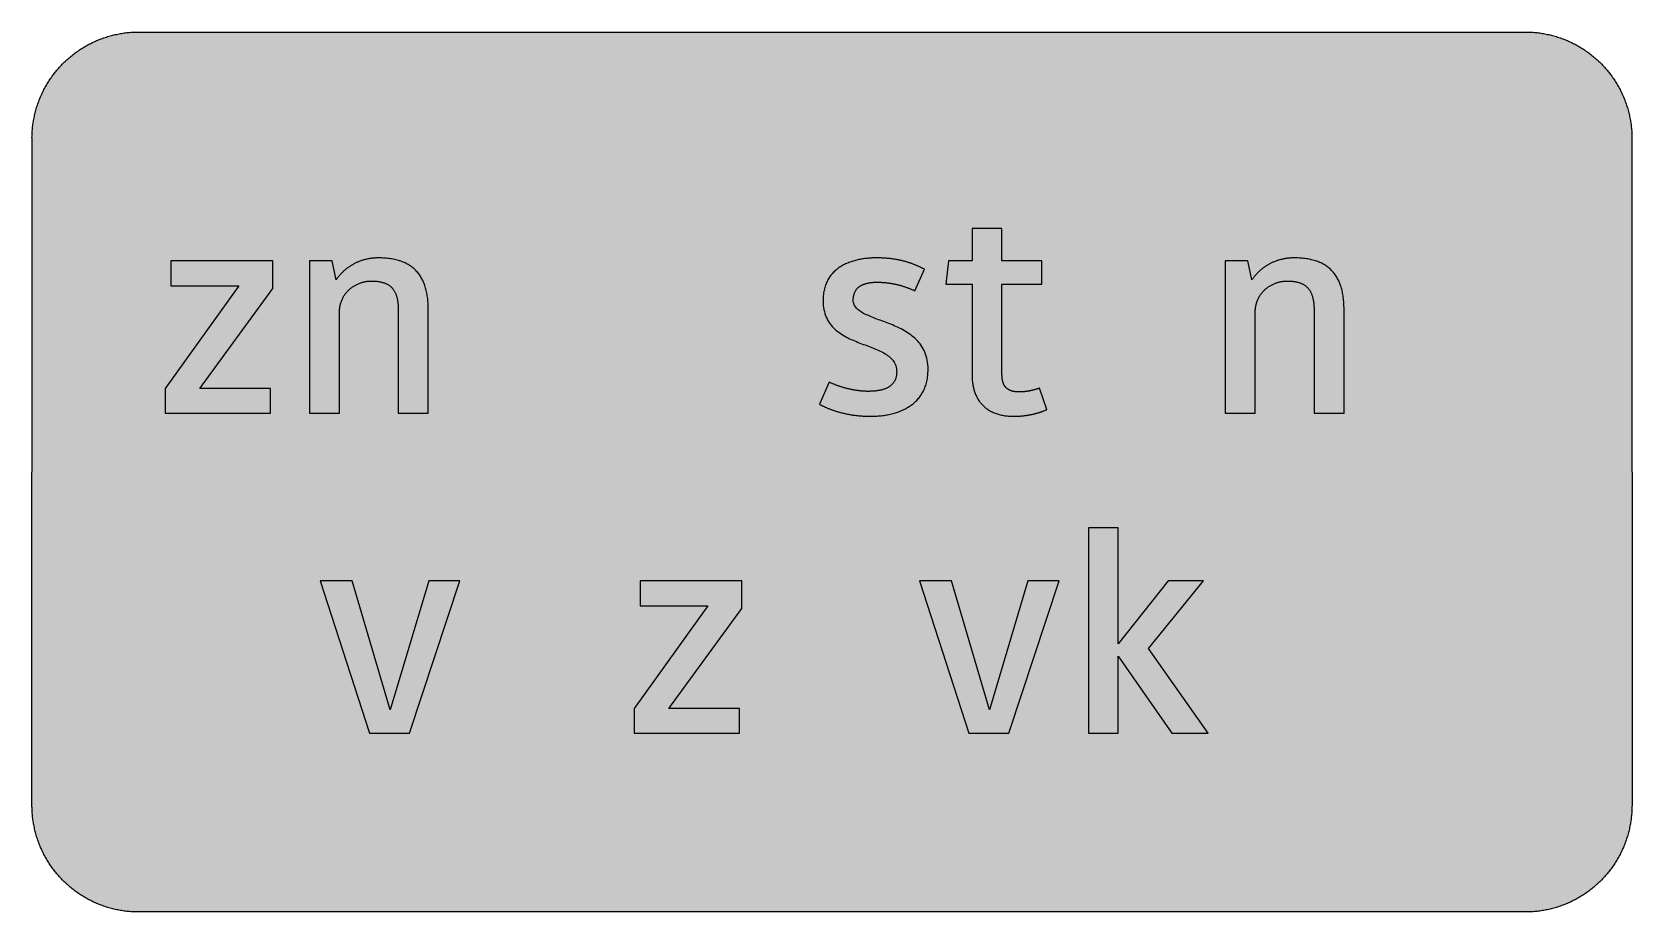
# Model space of a CAD drawing. Header units: millimetres. Extents: x 0 to 212, y 0 to 116.
import ezdxf

# ---------------------------------------------------------------- set-up
doc = ezdxf.new("R2010")
doc.units = ezdxf.units.MM

msp = doc.modelspace()

# ---------------------------------------------------------------- hatches: boundary and pattern name
for color, points in [(254, [(14.1633, 0.0536), (13.9878, 0.0533), (13.8125, 0.0559), (13.6373, 0.061), (13.462, 0.0686), (13.2893, 0.0787), (13.114, 0.0914), (12.9413, 0.1041), (12.7686, 0.1219), (12.5959, 0.1397), (12.4231, 0.16), (12.2504, 0.1829), (12.0777, 0.2057), (11.9075, 0.2337), (11.7373, 0.2616), (11.5672, 0.2921), (11.397, 0.3251), (11.2268, 0.3607), (11.0592, 0.3988), (10.8915, 0.4369), (10.7239, 0.4775), (10.5562, 0.5207), (10.3886, 0.5664), (10.2235, 0.6121), (10.0584, 0.6629), (9.8933, 0.7137), (9.7307, 0.7671), (9.5682, 0.8204), (9.4056, 0.8788), (9.2431, 0.9373), (9.083, 0.9982), (8.923, 1.0617), (8.763, 1.1252), (8.6055, 1.1938), (8.4455, 1.2624), (8.2906, 1.331), (8.1331, 1.4046), (7.9781, 1.4783), (7.8232, 1.5545), (7.6708, 1.6332), (7.5184, 1.7145), (7.366, 1.7958), (7.2161, 1.8796), (7.0663, 1.966), (6.919, 2.0523), (6.7716, 2.1438), (6.6243, 2.2352), (6.4795, 2.3266), (6.3348, 2.4232), (6.19, 2.5197), (6.0477, 2.6187), (5.908, 2.7178), (5.7683, 2.8194), (5.6286, 2.9235), (5.4915, 3.0302), (5.3543, 3.1369), (5.2197, 3.2461), (5.0851, 3.3579), (4.953, 3.4722), (4.8209, 3.5865), (4.6914, 3.7033), (4.5644, 3.8202), (4.4348, 3.9395), (4.3104, 4.0615), (4.1859, 4.1859), (4.0615, 4.3104), (3.9395, 4.4348), (3.8202, 4.5618), (3.7033, 4.6914), (3.5865, 4.8209), (3.4722, 4.953), (3.3579, 5.0851), (3.2487, 5.2197), (3.1369, 5.3543), (3.0302, 5.4915), (2.9235, 5.6286), (2.8194, 5.7683), (2.7178, 5.908), (2.6187, 6.0477), (2.5197, 6.19), (2.4232, 6.3348), (2.3266, 6.477), (2.2352, 6.6243), (2.1438, 6.7691), (2.0523, 6.919), (1.966, 7.0663), (1.8796, 7.2161), (1.7958, 7.366), (1.7145, 7.5184), (1.6332, 7.6708), (1.5545, 7.8232), (1.4783, 7.9781), (1.4046, 8.1331), (1.331, 8.2906), (1.2598, 8.4455), (1.1913, 8.603), (1.1252, 8.763), (1.0592, 8.923), (0.9982, 9.083), (0.9373, 9.2431), (0.8763, 9.4056), (0.8204, 9.5682), (0.7645, 9.7307), (0.7112, 9.8933), (0.6604, 10.0584), (0.6121, 10.2235), (0.5639, 10.3911), (0.5207, 10.5562), (0.4775, 10.7239), (0.4343, 10.8915), (0.3962, 11.0592), (0.3607, 11.2268), (0.3251, 11.397), (0.2921, 11.5672), (0.2616, 11.7373), (0.2311, 11.9075), (0.2057, 12.0802), (0.1803, 12.2504), (0.1575, 12.4231), (0.1372, 12.5959), (0.1194, 12.7686), (0.1041, 12.9413), (0.0889, 13.1166), (0.0787, 13.2893), (0.0686, 13.4645), (0.061, 13.6373), (0.0559, 13.8125), (0.0508, 13.9878), (0.0508, 14.163), (0.0522, 102.3592), (0.0508, 102.5322), (0.0559, 102.7074), (0.061, 102.8827), (0.0686, 103.058), (0.0787, 103.2307), (0.0889, 103.4059), (0.1041, 103.5787), (0.1194, 103.7514), (0.1372, 103.9241), (0.1575, 104.0968), (0.1803, 104.2695), (0.2057, 104.4423), (0.2311, 104.6124), (0.2616, 104.7826), (0.2921, 104.9528), (0.3251, 105.123), (0.3607, 105.2932), (0.3962, 105.4608), (0.4343, 105.6284), (0.4775, 105.7961), (0.5207, 105.9637), (0.5639, 106.1314), (0.6121, 106.2965), (0.6604, 106.4616), (0.7112, 106.6267), (0.7645, 106.7892), (0.8204, 106.9518), (0.8763, 107.1143), (0.9373, 107.2769), (0.9982, 107.4369), (1.0592, 107.5969), (1.1252, 107.757), (1.1913, 107.9144), (1.2598, 108.0745), (1.331, 108.2294), (1.4046, 108.3869), (1.4783, 108.5418), (1.5545, 108.6968), (1.6332, 108.8492), (1.7145, 109.0016), (1.7958, 109.154), (1.8796, 109.3038), (1.966, 109.4537), (2.0523, 109.601), (2.1438, 109.7483), (2.2352, 109.8956), (2.3266, 110.0404), (2.4232, 110.1852), (2.5197, 110.33), (2.6187, 110.4722), (2.7178, 110.6119), (2.8194, 110.7516), (2.9235, 110.8913), (3.0302, 111.0285), (3.1369, 111.1656), (3.2487, 111.3003), (3.3579, 111.4349), (3.4722, 111.567), (3.5865, 111.699), (3.7033, 111.8286), (3.8202, 111.9556), (3.9395, 112.0851), (4.0615, 112.2096), (4.1859, 112.334), (4.3104, 112.4585), (4.4348, 112.5804), (4.5644, 112.6998), (4.6914, 112.8166), (4.8209, 112.9335), (4.953, 113.0478), (5.0851, 113.1621), (5.2197, 113.2713), (5.3543, 113.3831), (5.4915, 113.4897), (5.6286, 113.5964), (5.7683, 113.7006), (5.908, 113.8022), (6.0477, 113.9012), (6.19, 114.0003), (6.3348, 114.0968), (6.4795, 114.1933), (6.6243, 114.2848), (6.7716, 114.3762), (6.919, 114.4676), (7.0663, 114.554), (7.2161, 114.6404), (7.366, 114.7242), (7.5184, 114.8055), (7.6708, 114.8867), (7.8232, 114.9655), (7.9781, 115.0417), (8.1331, 115.1153), (8.2906, 115.189), (8.4455, 115.2601), (8.6055, 115.3287), (8.763, 115.3947), (8.923, 115.4608), (9.083, 115.5217), (9.2431, 115.5827), (9.4056, 115.6437), (9.5682, 115.6995), (9.7307, 115.7554), (9.8933, 115.8088), (10.0584, 115.8596), (10.2235, 115.9078), (10.3886, 115.9561), (10.5562, 115.9993), (10.7239, 116.0424), (10.8915, 116.0856), (11.0592, 116.1237), (11.2268, 116.1593), (11.397, 116.1948), (11.5672, 116.2279), (11.7373, 116.2583), (11.9075, 116.2888), (12.0777, 116.3142), (12.2504, 116.3396), (12.4231, 116.3625), (12.5959, 116.3828), (12.7686, 116.4006), (12.9413, 116.4158), (13.114, 116.4311), (13.2893, 116.4412), (13.462, 116.4514), (13.6373, 116.459), (13.8125, 116.4641), (13.9878, 116.4692), (14.163, 116.4692), (197.6078, 116.4703), (197.7822, 116.4692), (197.9574, 116.4641), (198.1327, 116.459), (198.3054, 116.4514), (198.4807, 116.4412), (198.6534, 116.4311), (198.8287, 116.4158), (199.0014, 116.4006), (199.1741, 116.3828), (199.3468, 116.3625), (199.5195, 116.3396), (199.6897, 116.3142), (199.8624, 116.2888), (200.0326, 116.2583), (200.2028, 116.2279), (200.373, 116.1948), (200.5432, 116.1593), (200.7108, 116.1237), (200.8784, 116.0856), (201.0461, 116.0424), (201.2137, 115.9993), (201.3788, 115.9561), (201.5465, 115.9078), (201.7116, 115.8596), (201.8767, 115.8088), (202.0392, 115.7554), (202.2018, 115.6995), (202.3643, 115.6437), (202.5269, 115.5827), (202.6869, 115.5217), (202.8469, 115.4608), (203.007, 115.3947), (203.167, 115.3287), (203.3245, 115.2601), (203.4794, 115.189), (203.6369, 115.1153), (203.7918, 115.0417), (203.9468, 114.9655), (204.0992, 114.8867), (204.2516, 114.8055), (204.404, 114.7242), (204.5538, 114.6404), (204.7037, 114.554), (204.8535, 114.4676), (205.0009, 114.3762), (205.1456, 114.2848), (205.293, 114.1933), (205.4352, 114.0968), (205.58, 114.0003), (205.7222, 113.9012), (205.8619, 113.8022), (206.0016, 113.7006), (206.1413, 113.5964), (206.2785, 113.4897), (206.4156, 113.3831), (206.5503, 113.2713), (206.6849, 113.1621), (206.817, 113.0478), (206.949, 112.9335), (207.0786, 112.8166), (207.2081, 112.6998), (207.3351, 112.5804), (207.4596, 112.4585), (207.584, 112.334), (207.7085, 112.2096), (207.8304, 112.0851), (207.9498, 111.9556), (208.0666, 111.8286), (208.1835, 111.699), (208.2978, 111.567), (208.4121, 111.4349), (208.5238, 111.3003), (208.6331, 111.1656), (208.7397, 111.0285), (208.8464, 110.8913), (208.9506, 110.7516), (209.0522, 110.6119), (209.1512, 110.4722), (209.2503, 110.33), (209.3468, 110.1852), (209.4433, 110.0404), (209.5348, 109.8956), (209.6262, 109.7483), (209.7176, 109.601), (209.804, 109.4537), (209.8904, 109.3038), (209.9742, 109.154), (210.0555, 109.0016), (210.1367, 108.8492), (210.2155, 108.6968), (210.2917, 108.5418), (210.3653, 108.3869), (210.439, 108.2294), (210.5076, 108.0745), (210.5762, 107.9144), (210.6447, 107.757), (210.7082, 107.5969), (210.7717, 107.4369), (210.8327, 107.2769), (210.8911, 107.1143), (210.9495, 106.9518), (211.0029, 106.7892), (211.0562, 106.6267), (211.107, 106.4616), (211.1578, 106.2965), (211.2035, 106.1314), (211.2493, 105.9637), (211.2924, 105.7961), (211.3331, 105.6284), (211.3712, 105.4608), (211.4093, 105.2932), (211.4448, 105.123), (211.4779, 104.9528), (211.5083, 104.7826), (211.5363, 104.6124), (211.5642, 104.4423), (211.5871, 104.2695), (211.6099, 104.0968), (211.6303, 103.9241), (211.648, 103.7514), (211.6658, 103.5787), (211.6785, 103.4059), (211.6912, 103.2307), (211.7014, 103.058), (211.709, 102.8827), (211.7141, 102.7074), (211.7166, 102.5322), (211.7166, 102.3569), (211.7189, 14.1647), (211.7166, 13.9878), (211.7141, 13.8125), (211.709, 13.6373), (211.7014, 13.4645), (211.6912, 13.2893), (211.6785, 13.1166), (211.6658, 12.9413), (211.648, 12.7686), (211.6303, 12.5959), (211.6099, 12.4231), (211.5871, 12.2504), (211.5642, 12.0802), (211.5363, 11.9075), (211.5083, 11.7373), (211.4779, 11.5672), (211.4448, 11.397), (211.4093, 11.2268), (211.3712, 11.0592), (211.3331, 10.8915), (211.2924, 10.7239), (211.2493, 10.5562), (211.2035, 10.3911), (211.1578, 10.2235), (211.107, 10.0584), (211.0562, 9.8933), (211.0029, 9.7307), (210.9495, 9.5682), (210.8911, 9.4056), (210.8327, 9.2431), (210.7717, 9.083), (210.7082, 8.923), (210.6447, 8.763), (210.5762, 8.603), (210.5076, 8.4455), (210.439, 8.2906), (210.3653, 8.1331), (210.2917, 7.9781), (210.2155, 7.8232), (210.1367, 7.6708), (210.0555, 7.5184), (209.9742, 7.366), (209.8904, 7.2161), (209.804, 7.0663), (209.7176, 6.919), (209.6262, 6.7691), (209.5348, 6.6243), (209.4433, 6.477), (209.3468, 6.3348), (209.2503, 6.19), (209.1512, 6.0477), (209.0522, 5.908), (208.9506, 5.7683), (208.8464, 5.6286), (208.7397, 5.4915), (208.6331, 5.3543), (208.5238, 5.2197), (208.4121, 5.0851), (208.2978, 4.953), (208.1835, 4.8209), (208.0666, 4.6914), (207.9498, 4.5618), (207.8304, 4.4348), (207.7085, 4.3104), (207.584, 4.1859), (207.4596, 4.0615), (207.3351, 3.9395), (207.2081, 3.8202), (207.0786, 3.7033), (206.949, 3.5865), (206.817, 3.4722), (206.6849, 3.3579), (206.5503, 3.2461), (206.4156, 3.1369), (206.2785, 3.0302), (206.1413, 2.9235), (206.0016, 2.8194), (205.8619, 2.7178), (205.7222, 2.6187), (205.58, 2.5197), (205.4352, 2.4232), (205.293, 2.3266), (205.1456, 2.2352), (205.0009, 2.1438), (204.8535, 2.0523), (204.7037, 1.966), (204.5538, 1.8796), (204.404, 1.7958), (204.2516, 1.7145), (204.0992, 1.6332), (203.9468, 1.5545), (203.7918, 1.4783), (203.6369, 1.4046), (203.4794, 1.331), (203.3245, 1.2624), (203.167, 1.1938), (203.007, 1.1252), (202.8469, 1.0617), (202.6869, 0.9982), (202.5269, 0.9373), (202.3643, 0.8788), (202.2018, 0.8204), (202.0392, 0.7671), (201.8767, 0.7137), (201.7116, 0.6629), (201.5465, 0.6121), (201.3788, 0.5664), (201.2137, 0.5207), (201.0461, 0.4775), (200.8784, 0.4369), (200.7108, 0.3988), (200.5432, 0.3607), (200.373, 0.3251), (200.2028, 0.2921), (200.0326, 0.2616), (199.8624, 0.2337), (199.6897, 0.2057), (199.5195, 0.1829), (199.3468, 0.16), (199.1741, 0.1397), (199.0014, 0.1219), (198.8287, 0.1041), (198.6534, 0.0914), (198.4807, 0.0787), (198.3054, 0.0686), (198.1327, 0.061), (197.9574, 0.0559), (197.7822, 0.0533), (197.6069, 0.0533)]), (59, [(124.4163, 71.0664), (124.4168, 70.9193), (124.4194, 70.772), (124.427, 70.6298), (124.4346, 70.4875), (124.4473, 70.3453), (124.46, 70.2056), (124.4778, 70.0659), (124.4956, 69.9287), (124.5184, 69.7941), (124.5413, 69.6595), (124.5692, 69.5274), (124.5972, 69.3979), (124.6302, 69.2683), (124.6632, 69.1413), (124.7013, 69.0143), (124.7419, 68.8899), (124.7826, 68.768), (124.8283, 68.6486), (124.8766, 68.5292), (124.9274, 68.4124), (124.9807, 68.2981), (125.0366, 68.1863), (125.095, 68.0745), (125.156, 67.9653), (125.2195, 67.8586), (125.2855, 67.7545), (125.3566, 67.6504), (125.4277, 67.5513), (125.5039, 67.4522), (125.5801, 67.3557), (125.6614, 67.2617), (125.7452, 67.1703), (125.8291, 67.0814), (125.918, 66.995), (126.0094, 66.9087), (126.1059, 66.8274), (126.2024, 66.7487), (126.3015, 66.6699), (126.4056, 66.5963), (126.5098, 66.5226), (126.619, 66.454), (126.7308, 66.3854), (126.8451, 66.3219), (126.9619, 66.261), (127.0813, 66.2), (127.2057, 66.1441), (127.3302, 66.0908), (127.4597, 66.04), (127.5918, 65.9917), (127.7264, 65.946), (127.8636, 65.9054), (128.0058, 65.8647), (128.1481, 65.8292), (128.2954, 65.7962), (128.4453, 65.7657), (128.5977, 65.7377), (128.7526, 65.7123), (128.9101, 65.692), (129.0726, 65.6742), (129.2377, 65.659), (129.4054, 65.6488), (129.5756, 65.6387), (129.7483, 65.6336), (129.9261, 65.6336), (129.9972, 65.6336), (130.0683, 65.6336), (130.1394, 65.6336), (130.208, 65.6361), (130.2791, 65.6387), (130.3503, 65.6412), (130.4214, 65.6438), (130.4925, 65.6463), (130.5611, 65.6488), (130.6322, 65.6539), (130.7033, 65.6565), (130.7719, 65.6615), (130.843, 65.6666), (130.9116, 65.6717), (130.9827, 65.6793), (131.0538, 65.6844), (131.1224, 65.692), (131.1935, 65.6996), (131.2621, 65.7073), (131.3307, 65.7149), (131.4018, 65.7225), (131.4704, 65.7327), (131.5415, 65.7428), (131.6101, 65.753), (131.6787, 65.7631), (131.7473, 65.7733), (131.8184, 65.7835), (131.887, 65.7962), (131.9555, 65.8089), (132.0241, 65.819), (132.0927, 65.8343), (132.1613, 65.847), (132.2299, 65.8597), (132.2984, 65.8749), (132.367, 65.8901), (132.4356, 65.9054), (132.5042, 65.9206), (132.5728, 65.9359), (132.6413, 65.9536), (132.7074, 65.9714), (132.776, 65.9892), (132.8445, 66.007), (132.9106, 66.0248), (132.9792, 66.0425), (133.0477, 66.0629), (133.1138, 66.0832), (133.1824, 66.1035), (133.2484, 66.1238), (133.317, 66.1467), (133.383, 66.167), (133.4491, 66.1899), (133.5176, 66.2127), (133.5837, 66.2356), (133.6497, 66.261), (133.7158, 66.2838), (133.7843, 66.3092), (133.8504, 66.3346), (133.9164, 66.36), (133.9825, 66.3854), (134.0485, 66.4134), (134.1145, 66.4413), (134.1806, 66.4693), (134.2441, 66.4972), (134.3101, 66.5251), (133.3419, 69.3593), (133.2941, 69.342), (133.2459, 69.3268), (133.2001, 69.309), (133.1544, 69.2937), (133.1087, 69.2785), (133.063, 69.2658), (133.0173, 69.2506), (132.9715, 69.2353), (132.9284, 69.2226), (132.8826, 69.2074), (132.8395, 69.1947), (132.7963, 69.182), (132.7506, 69.1693), (132.7074, 69.1566), (132.6642, 69.1439), (132.621, 69.1312), (132.5804, 69.121), (132.5372, 69.1083), (132.494, 69.0982), (132.4508, 69.0855), (132.4102, 69.0753), (132.367, 69.0651), (132.3264, 69.055), (132.2857, 69.0448), (132.2426, 69.0347), (132.2019, 69.027), (132.1613, 69.0169), (132.1206, 69.0067), (132.08, 68.9991), (132.0394, 68.9915), (131.9987, 68.9839), (131.9581, 68.9737), (131.9174, 68.9661), (131.8768, 68.961), (131.8362, 68.9534), (131.7955, 68.9458), (131.7549, 68.9407), (131.7168, 68.9331), (131.6761, 68.928), (131.6355, 68.9204), (131.5949, 68.9153), (131.5568, 68.9102), (131.5161, 68.9051), (131.4755, 68.9), (131.4348, 68.895), (131.3942, 68.8924), (131.3561, 68.8873), (131.3155, 68.8823), (131.2748, 68.8797), (131.2342, 68.8772), (131.1935, 68.8721), (131.1529, 68.8696), (131.1123, 68.867), (131.0742, 68.8645), (131.0335, 68.8619), (130.9929, 68.8619), (130.9497, 68.8594), (130.9091, 68.8569), (130.8684, 68.8569), (130.8278, 68.8543), (130.7871, 68.8543), (130.744, 68.8543), (130.7033, 68.8543), (130.6627, 68.8543), (130.5814, 68.8543), (130.5027, 68.8569), (130.4239, 68.8594), (130.3477, 68.8645), (130.2741, 68.8696), (130.2029, 68.8746), (130.1318, 68.8848), (130.0632, 68.8924), (129.9947, 68.9026), (129.9286, 68.9153), (129.8651, 68.928), (129.8016, 68.9432), (129.7407, 68.9585), (129.6822, 68.9737), (129.6238, 68.9915), (129.5679, 69.0118), (129.5121, 69.0296), (129.4587, 69.0524), (129.4079, 69.0753), (129.3571, 69.0982), (129.3089, 69.1236), (129.2606, 69.149), (129.2149, 69.1744), (129.1692, 69.2048), (129.126, 69.2328), (129.0853, 69.2633), (129.0447, 69.2963), (129.0066, 69.3268), (128.9685, 69.3623), (128.9304, 69.3953), (128.8974, 69.4334), (128.8618, 69.469), (128.8288, 69.5071), (128.7983, 69.5477), (128.7678, 69.5884), (128.7399, 69.629), (128.712, 69.6722), (128.6866, 69.7154), (128.6612, 69.7611), (128.6358, 69.8068), (128.6129, 69.8551), (128.5926, 69.9033), (128.5723, 69.9516), (128.5519, 70.0024), (128.5342, 70.0532), (128.5164, 70.104), (128.5011, 70.1573), (128.4859, 70.2132), (128.4707, 70.2691), (128.458, 70.325), (128.4453, 70.3834), (128.4351, 70.4418), (128.4249, 70.5002), (128.4148, 70.5612), (128.4072, 70.6222), (128.3995, 70.6857), (128.3919, 70.7492), (128.3868, 70.8127), (128.3843, 70.8787), (128.3792, 70.9447), (128.3767, 71.0133), (128.3741, 71.0819), (128.3741, 71.1505), (128.3716, 71.2216), (128.3741, 83.0968), (133.6516, 83.0968), (133.6516, 86.2016), (128.3741, 86.2016), (128.3741, 90.4692), (124.4163, 90.4692), (124.4163, 86.2016), (121.3115, 86.2016), (120.9227, 83.0968), (124.4163, 83.0968)]), (59, [(31.9031, 82.5539), (31.9031, 86.2016), (18.4383, 86.2016), (18.4383, 82.9024), (27.4024, 82.9024), (17.6622, 69.3205), (17.6622, 66.0231), (31.593, 66.0231), (31.593, 69.3205), (22.2402, 69.3205)]), (59, [(52.47, 66.0231), (52.47, 79.8364), (52.4662, 80.0405), (52.4637, 80.2437), (52.4561, 80.4443), (52.4434, 80.6399), (52.4307, 80.833), (52.4154, 81.0235), (52.3951, 81.2114), (52.3723, 81.3968), (52.3469, 81.5772), (52.3164, 81.755), (52.2834, 81.9302), (52.2503, 82.1004), (52.2122, 82.2706), (52.1691, 82.4357), (52.1259, 82.5983), (52.0776, 82.7557), (52.0268, 82.9132), (51.9735, 83.0656), (51.9151, 83.2155), (51.8541, 83.3628), (51.7906, 83.505), (51.7246, 83.6447), (51.6534, 83.7819), (51.5798, 83.9165), (51.5036, 84.0461), (51.4248, 84.1731), (51.341, 84.2975), (51.2547, 84.4194), (51.1658, 84.5363), (51.0743, 84.6506), (50.9778, 84.7623), (50.8787, 84.8716), (50.7746, 84.9757), (50.6705, 85.0773), (50.5612, 85.1764), (50.4469, 85.2703), (50.3326, 85.3618), (50.2133, 85.4507), (50.0913, 85.5345), (49.9643, 85.6183), (49.8348, 85.6971), (49.7027, 85.7707), (49.5656, 85.8444), (49.4259, 85.913), (49.2836, 85.979), (49.1388, 86.04), (48.989, 86.0984), (48.834, 86.1543), (48.6791, 86.2076), (48.5191, 86.2559), (48.354, 86.3016), (48.1889, 86.3422), (48.0187, 86.3829), (47.8434, 86.4184), (47.6656, 86.4489), (47.4853, 86.4794), (47.2999, 86.5048), (47.1119, 86.5251), (46.9214, 86.5454), (46.7258, 86.5607), (46.5277, 86.5708), (46.3271, 86.581), (46.1213, 86.5861), (45.9105, 86.5861), (45.8089, 86.5861), (45.7073, 86.5835), (45.6057, 86.581), (45.5041, 86.5759), (45.4025, 86.5708), (45.3034, 86.5632), (45.2018, 86.553), (45.1002, 86.5429), (45.0012, 86.5327), (44.8996, 86.5175), (44.8005, 86.5048), (44.7015, 86.4895), (44.6024, 86.4718), (44.5033, 86.4514), (44.4043, 86.4311), (44.3052, 86.4108), (44.2087, 86.3879), (44.1096, 86.3625), (44.0131, 86.3371), (43.9166, 86.3117), (43.8201, 86.2813), (43.7236, 86.2533), (43.6296, 86.2203), (43.5331, 86.1873), (43.4391, 86.1543), (43.3451, 86.1187), (43.2511, 86.0806), (43.1571, 86.0425), (43.0657, 86.0019), (42.9743, 85.9612), (42.8828, 85.918), (42.7914, 85.8749), (42.7025, 85.8291), (42.611, 85.7809), (42.5221, 85.7326), (42.4358, 85.6818), (42.3469, 85.631), (42.2605, 85.5777), (42.1742, 85.5243), (42.0878, 85.4685), (42.004, 85.41), (41.9202, 85.3516), (41.8363, 85.2907), (41.7525, 85.2297), (41.6712, 85.1662), (41.59, 85.1002), (41.5087, 85.0341), (41.4299, 84.9655), (41.3512, 84.897), (41.275, 84.8258), (41.1963, 84.7547), (41.1201, 84.6811), (41.0464, 84.6049), (40.9727, 84.5287), (40.8991, 84.4499), (40.8254, 84.3712), (40.7543, 84.2899), (40.6857, 84.2061), (40.6146, 84.1223), (40.546, 84.0359), (40.48, 83.9495), (40.4139, 83.8606), (40.3479, 83.7692), (40.2844, 83.6778), (39.7425, 86.2016), (36.7538, 86.2016), (36.7538, 66.0231), (40.7127, 66.0231), (40.7127, 79.2547), (40.7137, 79.3902), (40.7187, 79.5249), (40.7264, 79.6569), (40.7391, 79.7865), (40.7543, 79.916), (40.7721, 80.0405), (40.7924, 80.1624), (40.8178, 80.2843), (40.8432, 80.4012), (40.8737, 80.518), (40.9067, 80.6323), (40.9423, 80.7415), (40.9804, 80.8507), (41.021, 80.9574), (41.0642, 81.0616), (41.1099, 81.1657), (41.1582, 81.2648), (41.209, 81.3613), (41.2623, 81.4578), (41.3182, 81.5492), (41.3741, 81.6407), (41.4325, 81.7296), (41.496, 81.8159), (41.5595, 81.8998), (41.623, 81.981), (41.6916, 82.0623), (41.7601, 82.1385), (41.8287, 82.2147), (41.9024, 82.2884), (41.976, 82.3595), (42.0497, 82.4281), (42.1284, 82.4941), (42.2046, 82.5576), (42.2834, 82.6211), (42.3647, 82.6821), (42.4459, 82.738), (42.5298, 82.7938), (42.6136, 82.8472), (42.6974, 82.9005), (42.7838, 82.9488), (42.8701, 82.997), (42.9565, 83.0428), (43.0454, 83.0859), (43.1343, 83.1266), (43.2232, 83.1647), (43.3121, 83.2028), (43.4035, 83.2383), (43.495, 83.2714), (43.5839, 83.3018), (43.6753, 83.3298), (43.7667, 83.3577), (43.8582, 83.3806), (43.9496, 83.4034), (44.0411, 83.4238), (44.1325, 83.4441), (44.2239, 83.4593), (44.3154, 83.4746), (44.4068, 83.4873), (44.4957, 83.4974), (44.5872, 83.5076), (44.6761, 83.5152), (44.765, 83.5177), (44.8539, 83.5228), (44.9402, 83.5228), (45.052, 83.5228), (45.1637, 83.5203), (45.2704, 83.5152), (45.3771, 83.5101), (45.4812, 83.505), (45.5854, 83.4974), (45.687, 83.4873), (45.786, 83.4746), (45.8826, 83.4619), (45.9791, 83.4492), (46.0731, 83.4314), (46.1645, 83.4136), (46.2534, 83.3933), (46.3423, 83.373), (46.4287, 83.3501), (46.5125, 83.3247), (46.5963, 83.2993), (46.6776, 83.2714), (46.7563, 83.2409), (46.8351, 83.2079), (46.9113, 83.1748), (46.9849, 83.1393), (47.0586, 83.1012), (47.1272, 83.0631), (47.1957, 83.0199), (47.2643, 82.9767), (47.3278, 82.931), (47.3913, 82.8853), (47.4548, 82.8345), (47.5132, 82.7837), (47.5717, 82.7303), (47.6275, 82.6745), (47.6834, 82.616), (47.7368, 82.5551), (47.7876, 82.4941), (47.8358, 82.4281), (47.8841, 82.362), (47.9298, 82.2935), (47.973, 82.2223), (48.0162, 82.1487), (48.0568, 82.0725), (48.0949, 81.9963), (48.133, 81.915), (48.1686, 81.8312), (48.2016, 81.7474), (48.2321, 81.6585), (48.2625, 81.5696), (48.293, 81.4756), (48.3184, 81.3816), (48.3438, 81.2825), (48.3667, 81.1835), (48.387, 81.0819), (48.4073, 80.9752), (48.4251, 80.8685), (48.4429, 80.7568), (48.4556, 80.645), (48.4683, 80.5282), (48.481, 80.4113), (48.4911, 80.2894), (48.4988, 80.1649), (48.5038, 80.0379), (48.5089, 79.9084), (48.5115, 79.7763), (48.5115, 79.6417), (48.5126, 66.0231)]), (59, [(110.9116, 65.6343), (111.0945, 65.6336), (111.2774, 65.6387), (111.4603, 65.6438), (111.6432, 65.6514), (111.8235, 65.6641), (112.0064, 65.6768), (112.1867, 65.692), (112.3645, 65.7098), (112.5449, 65.7301), (112.7227, 65.7555), (112.8979, 65.7809), (113.0757, 65.8114), (113.2484, 65.8419), (113.4212, 65.8774), (113.5939, 65.913), (113.7641, 65.9536), (113.9317, 65.9968), (114.0993, 66.0425), (114.2644, 66.0908), (114.4295, 66.1416), (114.5896, 66.1975), (114.7496, 66.2559), (114.9071, 66.3169), (115.0645, 66.3804), (115.2169, 66.4464), (115.3693, 66.5175), (115.5167, 66.5912), (115.664, 66.6674), (115.8062, 66.7461), (115.9485, 66.8299), (116.0856, 66.9163), (116.2228, 67.0052), (116.3549, 67.0992), (116.4844, 67.1957), (116.6114, 67.2948), (116.7359, 67.3989), (116.8552, 67.5056), (116.9721, 67.6173), (117.0864, 67.7291), (117.1956, 67.8485), (117.3023, 67.9704), (117.4064, 68.0949), (117.5055, 68.2219), (117.602, 68.3565), (117.6934, 68.4911), (117.7798, 68.6308), (117.8662, 68.7756), (117.9449, 68.9229), (118.0211, 69.0753), (118.0922, 69.2302), (118.1583, 69.3903), (118.2218, 69.5554), (118.2776, 69.723), (118.331, 69.8932), (118.3818, 70.0684), (118.425, 70.2488), (118.4631, 70.4342), (118.4986, 70.6222), (118.5266, 70.8152), (118.552, 71.0108), (118.5697, 71.214), (118.5824, 71.4172), (118.5926, 71.628), (118.5951, 71.8414), (118.5875, 72.1639), (118.5647, 72.4738), (118.5316, 72.7735), (118.4834, 73.0606), (118.4224, 73.3374), (118.3488, 73.6041), (118.2649, 73.8607), (118.1684, 74.107), (118.0617, 74.3433), (117.9449, 74.5693), (117.8179, 74.7878), (117.6807, 74.9986), (117.536, 75.1992), (117.381, 75.3923), (117.2185, 75.5777), (117.0483, 75.7555), (116.8705, 75.9257), (116.6851, 76.0908), (116.4946, 76.2457), (116.299, 76.3956), (116.0958, 76.5404), (115.89, 76.6801), (115.6792, 76.8121), (115.4633, 76.9391), (115.2449, 77.0611), (115.0214, 77.1804), (114.7953, 77.2922), (114.5692, 77.4014), (114.3406, 77.5081), (114.1095, 77.6097), (113.8784, 77.7088), (113.6472, 77.8027), (113.4135, 77.8967), (113.1824, 77.9856), (112.9513, 78.0745), (112.7227, 78.1609), (112.4966, 78.2472), (112.2705, 78.3311), (112.0496, 78.4123), (111.8286, 78.4936), (111.6127, 78.5749), (111.4019, 78.6587), (111.1961, 78.74), (110.9929, 78.8213), (110.7973, 78.9051), (110.6068, 78.9889), (110.4214, 79.0727), (110.2436, 79.1591), (110.0734, 79.248), (109.9109, 79.3394), (109.7585, 79.4334), (109.6112, 79.5274), (109.474, 79.6265), (109.347, 79.7306), (109.2302, 79.8347), (109.1235, 79.9465), (109.027, 80.0608), (108.9431, 80.1776), (108.8695, 80.3021), (108.8085, 80.4291), (108.7628, 80.5637), (108.7272, 80.7034), (108.7044, 80.8482), (108.6993, 81.0006), (108.6993, 81.0768), (108.7018, 81.153), (108.7069, 81.2292), (108.712, 81.3003), (108.7196, 81.374), (108.7298, 81.4426), (108.7399, 81.5137), (108.7526, 81.5797), (108.7679, 81.6458), (108.7857, 81.7118), (108.8034, 81.7753), (108.8212, 81.8388), (108.8441, 81.8998), (108.8669, 81.9582), (108.8898, 82.0166), (108.9152, 82.0725), (108.9431, 82.1284), (108.9736, 82.1842), (109.0041, 82.2376), (109.0346, 82.2884), (109.0701, 82.3392), (109.1032, 82.3874), (109.1413, 82.4357), (109.1794, 82.4814), (109.22, 82.5271), (109.2606, 82.5703), (109.3038, 82.6135), (109.347, 82.6567), (109.3927, 82.6948), (109.4384, 82.7354), (109.4867, 82.7735), (109.5375, 82.8091), (109.5883, 82.8446), (109.6416, 82.8777), (109.695, 82.9107), (109.7509, 82.9437), (109.8067, 82.9742), (109.8652, 83.0021), (109.9236, 83.0301), (109.9845, 83.058), (110.048, 83.0834), (110.109, 83.1088), (110.175, 83.1317), (110.2411, 83.1545), (110.3071, 83.1748), (110.3757, 83.1952), (110.4443, 83.2129), (110.5154, 83.2307), (110.5865, 83.2485), (110.6602, 83.2637), (110.7338, 83.279), (110.81, 83.2917), (110.8862, 83.3044), (110.965, 83.3145), (111.0437, 83.3247), (111.125, 83.3349), (111.2037, 83.3425), (111.2876, 83.3476), (111.3714, 83.3552), (111.4552, 83.3577), (111.5416, 83.3628), (111.6279, 83.3653), (111.7143, 83.3679), (111.8032, 83.3679), (111.8845, 83.3679), (111.9657, 83.3653), (112.047, 83.3653), (112.1283, 83.3628), (112.2096, 83.3603), (112.2909, 83.3577), (112.3696, 83.3552), (112.4509, 83.3501), (112.5322, 83.345), (112.6109, 83.3425), (112.6922, 83.3349), (112.7709, 83.3298), (112.8497, 83.3222), (112.9284, 83.3171), (113.0097, 83.3095), (113.0884, 83.2993), (113.1672, 83.2917), (113.2459, 83.2815), (113.3246, 83.2739), (113.4034, 83.2637), (113.4821, 83.251), (113.5609, 83.2409), (113.6371, 83.2282), (113.7158, 83.2155), (113.7945, 83.2028), (113.8733, 83.1901), (113.9495, 83.1748), (114.0282, 83.1596), (114.107, 83.1444), (114.1832, 83.1291), (114.2619, 83.1113), (114.3406, 83.0961), (114.4168, 83.0783), (114.4956, 83.0605), (114.5718, 83.0402), (114.6505, 83.0224), (114.7293, 83.0021), (114.8055, 82.9818), (114.8842, 82.9615), (114.9604, 82.9386), (115.0391, 82.9158), (115.1179, 82.8929), (115.1941, 82.87), (115.2728, 82.8472), (115.3516, 82.8218), (115.4278, 82.7964), (115.5065, 82.771), (115.5852, 82.7456), (115.664, 82.7176), (115.7402, 82.6897), (115.8189, 82.6618), (115.8977, 82.6338), (115.9764, 82.6033), (116.0551, 82.5754), (116.1339, 82.5449), (116.2126, 82.5119), (116.2914, 82.4814), (116.3701, 82.4484), (116.4488, 82.4154), (116.5301, 82.3824), (116.6089, 82.3468), (116.6876, 82.3138), (116.7689, 82.2782), (116.8476, 82.2401), (118.1294, 85.0755), (118.0719, 85.1027), (118.0135, 85.1332), (117.9551, 85.1637), (117.8941, 85.1941), (117.8331, 85.2246), (117.7696, 85.2551), (117.7061, 85.2856), (117.6426, 85.3186), (117.5766, 85.3491), (117.508, 85.3821), (117.4394, 85.4126), (117.3709, 85.4456), (117.2997, 85.4761), (117.2286, 85.5091), (117.155, 85.5396), (117.0813, 85.5726), (117.0051, 85.6056), (116.9289, 85.6361), (116.8502, 85.6691), (116.7689, 85.6996), (116.6901, 85.7326), (116.6063, 85.7631), (116.525, 85.7961), (116.4387, 85.8266), (116.3523, 85.8571), (116.266, 85.8876), (116.1771, 85.918), (116.0856, 85.9485), (115.9942, 85.9765), (115.9027, 86.0069), (115.8088, 86.0349), (115.7122, 86.0628), (115.6157, 86.0908), (115.5167, 86.1187), (115.4176, 86.1466), (115.316, 86.172), (115.2119, 86.1974), (115.1077, 86.2228), (115.001, 86.2482), (114.8944, 86.2736), (114.7851, 86.2965), (114.6759, 86.3194), (114.5642, 86.3397), (114.4499, 86.3625), (114.3356, 86.3829), (114.2187, 86.4006), (114.0993, 86.421), (113.98, 86.4387), (113.8606, 86.4565), (113.7361, 86.4718), (113.6117, 86.487), (113.4847, 86.4997), (113.3577, 86.5149), (113.2281, 86.5276), (113.0986, 86.5378), (112.964, 86.548), (112.8293, 86.5581), (112.6947, 86.5657), (112.5576, 86.5708), (112.4179, 86.5759), (112.2756, 86.581), (112.1334, 86.5835), (111.9886, 86.5861), (111.8413, 86.5861), (111.699, 86.5861), (111.5543, 86.5835), (111.4095, 86.581), (111.2622, 86.5759), (111.1148, 86.5683), (110.965, 86.5581), (110.8151, 86.548), (110.6653, 86.5353), (110.5154, 86.52), (110.363, 86.5022), (110.2106, 86.4845), (110.0582, 86.4641), (109.9058, 86.4413), (109.7534, 86.4159), (109.601, 86.3879), (109.4486, 86.3575), (109.2962, 86.3244), (109.1463, 86.2889), (108.9939, 86.2508), (108.8441, 86.2101), (108.6942, 86.1695), (108.5469, 86.1238), (108.3996, 86.073), (108.2523, 86.0222), (108.1075, 85.9688), (107.9627, 85.9104), (107.8205, 85.8495), (107.6808, 85.786), (107.5411, 85.7199), (107.4039, 85.6513), (107.2693, 85.5777), (107.1372, 85.5015), (107.0051, 85.4202), (106.8781, 85.3389), (106.7511, 85.25), (106.6292, 85.1611), (106.5073, 85.0671), (106.3904, 84.9681), (106.2736, 84.8665), (106.1618, 84.7598), (106.0552, 84.6506), (105.9485, 84.5388), (105.8469, 84.422), (105.7478, 84.3001), (105.6538, 84.1731), (105.5624, 84.0435), (105.476, 83.9114), (105.3922, 83.7717), (105.3135, 83.6295), (105.2373, 83.4822), (105.1687, 83.3298), (105.1027, 83.1748), (105.0392, 83.0123), (104.9833, 82.8472), (104.9325, 82.677), (104.8842, 82.5017), (104.8436, 82.3239), (104.8055, 82.1385), (104.775, 81.948), (104.7496, 81.7524), (104.7293, 81.5543), (104.714, 81.3486), (104.7039, 81.1378), (104.7013, 80.9219), (104.709, 80.6094), (104.7293, 80.3072), (104.7648, 80.0176), (104.8106, 79.7408), (104.8715, 79.4741), (104.9426, 79.2175), (105.0265, 78.9737), (105.1204, 78.74), (105.2246, 78.5139), (105.3414, 78.3006), (105.4659, 78.0948), (105.6005, 77.8993), (105.7453, 77.7113), (105.8977, 77.531), (106.0552, 77.3608), (106.2228, 77.1957), (106.3981, 77.0382), (106.5809, 76.8883), (106.7689, 76.7461), (106.9619, 76.6089), (107.1601, 76.4769), (107.3633, 76.3524), (107.5715, 76.2305), (107.7849, 76.1162), (108.0008, 76.0044), (108.2192, 75.8977), (108.4402, 75.7936), (108.6637, 75.6945), (108.8898, 75.598), (109.1159, 75.504), (109.3445, 75.4126), (109.5731, 75.3237), (109.7991, 75.2373), (110.0277, 75.151), (110.2538, 75.0672), (110.4798, 74.9808), (110.7034, 74.897), (110.9269, 74.8132), (111.1453, 74.7293), (111.3612, 74.6455), (111.572, 74.5592), (111.7803, 74.4728), (111.9835, 74.3839), (112.1842, 74.295), (112.3772, 74.201), (112.5652, 74.1045), (112.7455, 74.0054), (112.9208, 73.9038), (113.0884, 73.7972), (113.2484, 73.6879), (113.4008, 73.5736), (113.5431, 73.4543), (113.6777, 73.3298), (113.8022, 73.2003), (113.919, 73.0656), (114.0231, 72.9234), (114.1171, 72.7761), (114.2009, 72.6211), (114.2721, 72.4611), (114.333, 72.2909), (114.3787, 72.1131), (114.4143, 71.9277), (114.4346, 71.7347), (114.4422, 71.5315), (114.4397, 71.4426), (114.4372, 71.3562), (114.4321, 71.2724), (114.4245, 71.1886), (114.4168, 71.1073), (114.4041, 71.0286), (114.3914, 70.9498), (114.3762, 70.8736), (114.3584, 70.8), (114.3381, 70.7263), (114.3178, 70.6552), (114.2949, 70.5841), (114.2695, 70.518), (114.2416, 70.4494), (114.2111, 70.3859), (114.1806, 70.3224), (114.1476, 70.2615), (114.112, 70.2005), (114.0765, 70.1421), (114.0358, 70.0862), (113.9952, 70.0303), (113.9546, 69.977), (113.9088, 69.9237), (113.8631, 69.8729), (113.8149, 69.8246), (113.7641, 69.7763), (113.7133, 69.7281), (113.6599, 69.6849), (113.604, 69.6417), (113.5482, 69.5985), (113.4897, 69.5579), (113.4288, 69.5173), (113.3653, 69.4817), (113.3018, 69.4436), (113.2357, 69.408), (113.1697, 69.375), (113.0986, 69.342), (113.03, 69.3115), (112.9563, 69.281), (112.8827, 69.2531), (112.8065, 69.2252), (112.7303, 69.1998), (112.6515, 69.1744), (112.5703, 69.1515), (112.4864, 69.1286), (112.4052, 69.1083), (112.3188, 69.0905), (112.2324, 69.0702), (112.1435, 69.0524), (112.0521, 69.0372), (111.9607, 69.022), (111.8692, 69.0093), (111.7752, 68.9966), (111.6787, 68.9864), (111.5797, 68.9762), (111.4806, 68.9661), (111.3815, 68.9585), (111.2799, 68.9508), (111.1758, 68.9458), (111.0717, 68.9407), (110.965, 68.9356), (110.8583, 68.9331), (110.7491, 68.9331), (110.6399, 68.9331), (110.5637, 68.9331), (110.49, 68.9331), (110.4138, 68.9356), (110.3376, 68.9381), (110.2614, 68.9407), (110.1852, 68.9432), (110.109, 68.9483), (110.0328, 68.9508), (109.9541, 68.9585), (109.8779, 68.9635), (109.7991, 68.9686), (109.7229, 68.9762), (109.6442, 68.9839), (109.5654, 68.9915), (109.4867, 69.0016), (109.408, 69.0118), (109.3292, 69.022), (109.2479, 69.0321), (109.1692, 69.0423), (109.0905, 69.055), (109.0092, 69.0677), (108.9304, 69.0804), (108.8492, 69.0931), (108.7704, 69.1083), (108.6891, 69.1236), (108.6079, 69.1388), (108.5266, 69.154), (108.4453, 69.1693), (108.364, 69.1871), (108.2853, 69.2048), (108.204, 69.2226), (108.1202, 69.2429), (108.0389, 69.2607), (107.9576, 69.281), (107.8763, 69.3014), (107.7951, 69.3217), (107.7138, 69.3445), (107.6325, 69.3674), (107.5487, 69.3903), (107.4674, 69.4131), (107.3861, 69.436), (107.3048, 69.4614), (107.2236, 69.4868), (107.1397, 69.5122), (107.0585, 69.5376), (106.9772, 69.563), (106.8959, 69.5909), (106.8146, 69.6189), (106.7308, 69.6468), (106.6495, 69.6747), (106.5682, 69.7052), (106.487, 69.7357), (106.4057, 69.7662), (106.3244, 69.7967), (106.2431, 69.8271), (106.1618, 69.8602), (106.0806, 69.8906), (105.9993, 69.9237), (105.918, 69.9592), (105.8367, 69.9922), (105.758, 70.0278), (105.6767, 70.0608), (105.5954, 70.0989), (105.5167, 70.1345), (104.2377, 67.2246), (104.2949, 67.1906), (104.3559, 67.1576), (104.4194, 67.1246), (104.4829, 67.0916), (104.5489, 67.056), (104.6175, 67.023), (104.6861, 66.99), (104.7572, 66.9544), (104.8309, 66.9214), (104.9045, 66.8858), (104.9807, 66.8528), (105.0569, 66.8172), (105.1357, 66.7842), (105.217, 66.7487), (105.2982, 66.7156), (105.3821, 66.6801), (105.4684, 66.6471), (105.5548, 66.6115), (105.6437, 66.5785), (105.7326, 66.5455), (105.824, 66.5124), (105.9155, 66.4794), (106.0094, 66.4464), (106.106, 66.4134), (106.2025, 66.3804), (106.3015, 66.3499), (106.4006, 66.3169), (106.5022, 66.2864), (106.6038, 66.2559), (106.7079, 66.2254), (106.8121, 66.1949), (106.9188, 66.167), (107.0254, 66.1391), (107.1347, 66.1086), (107.2439, 66.0806), (107.3556, 66.0552), (107.4674, 66.0273), (107.5817, 66.0019), (107.696, 65.9765), (107.8128, 65.9511), (107.9297, 65.9282), (108.0491, 65.9054), (108.1684, 65.8825), (108.2878, 65.8622), (108.4097, 65.8419), (108.5342, 65.8216), (108.6561, 65.8012), (108.7806, 65.7835), (108.9076, 65.7657), (109.0346, 65.7504), (109.1616, 65.7352), (109.2911, 65.72), (109.4207, 65.7073), (109.5527, 65.6946), (109.6848, 65.6819), (109.8169, 65.6717), (109.9515, 65.6641), (110.0861, 65.6565), (110.2208, 65.6488), (110.3554, 65.6438), (110.4925, 65.6387), (110.6322, 65.6361), (110.7694, 65.6336), (110.9091, 65.6336)]), (59, [(173.6217, 66.0231), (173.6217, 79.8364), (173.6192, 80.0405), (173.6141, 80.2437), (173.6065, 80.4443), (173.5963, 80.6399), (173.5836, 80.833), (173.5658, 81.0235), (173.5455, 81.2114), (173.5226, 81.3968), (173.4972, 81.5772), (173.4693, 81.755), (173.4363, 81.9302), (173.4007, 82.1004), (173.3626, 82.2706), (173.322, 82.4357), (173.2763, 82.5983), (173.228, 82.7557), (173.1772, 82.9132), (173.1239, 83.0656), (173.0654, 83.2155), (173.007, 83.3628), (172.941, 83.505), (172.8749, 83.6447), (172.8064, 83.7819), (172.7327, 83.9165), (172.6565, 84.0461), (172.5752, 84.1731), (172.4939, 84.2975), (172.4076, 84.4194), (172.3161, 84.5363), (172.2247, 84.6506), (172.1282, 84.7623), (172.0291, 84.8716), (171.9275, 84.9757), (171.8208, 85.0773), (171.7116, 85.1764), (171.5999, 85.2703), (171.483, 85.3618), (171.3636, 85.4507), (171.2417, 85.5345), (171.1147, 85.6183), (170.9852, 85.6971), (170.8531, 85.7707), (170.7159, 85.8444), (170.5762, 85.913), (170.434, 85.979), (170.2892, 86.04), (170.1394, 86.0984), (169.9844, 86.1543), (169.8295, 86.2076), (169.6695, 86.2559), (169.5044, 86.3016), (169.3393, 86.3422), (169.1665, 86.3829), (168.9938, 86.4184), (168.816, 86.4489), (168.6357, 86.4794), (168.4503, 86.5048), (168.2623, 86.5251), (168.0718, 86.5454), (167.8762, 86.5607), (167.6781, 86.5708), (167.4749, 86.581), (167.2717, 86.5861), (167.0609, 86.5861), (166.9593, 86.5861), (166.8577, 86.5835), (166.7561, 86.581), (166.6545, 86.5759), (166.5529, 86.5708), (166.4538, 86.5632), (166.3522, 86.553), (166.2506, 86.5429), (166.1516, 86.5327), (166.05, 86.5175), (165.9509, 86.5048), (165.8518, 86.4895), (165.7528, 86.4718), (165.6537, 86.4514), (165.5547, 86.4311), (165.4556, 86.4108), (165.3591, 86.3879), (165.2626, 86.3625), (165.1635, 86.3371), (165.067, 86.3117), (164.9705, 86.2813), (164.8739, 86.2533), (164.78, 86.2203), (164.6834, 86.1873), (164.5895, 86.1543), (164.4955, 86.1187), (164.4015, 86.0806), (164.3101, 86.0425), (164.2161, 86.0019), (164.1246, 85.9612), (164.0332, 85.918), (163.9418, 85.8749), (163.8529, 85.8291), (163.764, 85.7809), (163.6751, 85.7326), (163.5862, 85.6818), (163.4973, 85.631), (163.4109, 85.5777), (163.3245, 85.5243), (163.2382, 85.4685), (163.1544, 85.41), (163.0705, 85.3516), (162.9867, 85.2907), (162.9029, 85.2297), (162.8216, 85.1662), (162.7403, 85.1002), (162.6616, 85.0341), (162.5803, 84.9655), (162.5016, 84.897), (162.4254, 84.8258), (162.3492, 84.7547), (162.273, 84.6811), (162.1968, 84.6049), (162.1231, 84.5287), (162.0495, 84.4499), (161.9783, 84.3712), (161.9047, 84.2899), (161.8361, 84.2061), (161.765, 84.1223), (161.6989, 84.0359), (161.6304, 83.9495), (161.5643, 83.8606), (161.4983, 83.7692), (161.4348, 83.6778), (160.8928, 86.2016), (157.9051, 86.2016), (157.9051, 66.0231), (161.8629, 66.0231), (161.8629, 79.2547), (161.864, 79.3902), (161.8691, 79.5249), (161.8767, 79.6569), (161.8894, 79.7865), (161.9047, 79.916), (161.9225, 80.0405), (161.9428, 80.1624), (161.9682, 80.2843), (161.9936, 80.4012), (162.0241, 80.518), (162.0571, 80.6323), (162.0926, 80.7415), (162.1307, 80.8507), (162.1714, 80.9574), (162.2146, 81.0616), (162.2603, 81.1657), (162.3085, 81.2648), (162.3593, 81.3613), (162.4127, 81.4578), (162.4686, 81.5492), (162.5244, 81.6407), (162.5854, 81.7296), (162.6464, 81.8159), (162.7099, 81.8998), (162.7734, 81.981), (162.8419, 82.0623), (162.9105, 82.1385), (162.9816, 82.2147), (163.0528, 82.2884), (163.1264, 82.3595), (163.2026, 82.4281), (163.2788, 82.4941), (163.355, 82.5576), (163.4363, 82.6211), (163.515, 82.6821), (163.5963, 82.738), (163.6801, 82.7938), (163.764, 82.8472), (163.8478, 82.9005), (163.9341, 82.9488), (164.0205, 82.997), (164.1094, 83.0428), (164.1958, 83.0859), (164.2847, 83.1266), (164.3736, 83.1647), (164.465, 83.2028), (164.5539, 83.2383), (164.6453, 83.2714), (164.7368, 83.3018), (164.8257, 83.3298), (164.9171, 83.3577), (165.0086, 83.3806), (165.1, 83.4034), (165.1914, 83.4238), (165.2829, 83.4441), (165.3743, 83.4593), (165.4658, 83.4746), (165.5572, 83.4873), (165.6461, 83.4974), (165.7375, 83.5076), (165.8264, 83.5152), (165.9153, 83.5177), (166.0042, 83.5228), (166.0906, 83.5228), (166.2024, 83.5228), (166.3141, 83.5203), (166.4208, 83.5152), (166.5275, 83.5101), (166.6316, 83.505), (166.7358, 83.4974), (166.8348, 83.4873), (166.9364, 83.4746), (167.0329, 83.4619), (167.1295, 83.4492), (167.2209, 83.4314), (167.3149, 83.4136), (167.4038, 83.3933), (167.4927, 83.373), (167.579, 83.3501), (167.6629, 83.3247), (167.7467, 83.2993), (167.828, 83.2714), (167.9067, 83.2409), (167.9854, 83.2079), (168.0616, 83.1748), (168.1353, 83.1393), (168.2064, 83.1012), (168.2775, 83.0631), (168.3461, 83.0199), (168.4147, 82.9767), (168.4782, 82.931), (168.5417, 82.8853), (168.6052, 82.8345), (168.6636, 82.7837), (168.722, 82.7303), (168.7779, 82.6745), (168.8338, 82.616), (168.8871, 82.5551), (168.9379, 82.4941), (168.9862, 82.4281), (169.0345, 82.362), (169.0802, 82.2935), (169.1234, 82.2223), (169.1665, 82.1487), (169.2072, 82.0725), (169.2453, 81.9963), (169.2834, 81.915), (169.3189, 81.8312), (169.352, 81.7474), (169.3824, 81.6585), (169.4129, 81.5696), (169.4409, 81.4756), (169.4688, 81.3816), (169.4942, 81.2825), (169.5171, 81.1835), (169.5374, 81.0819), (169.5577, 80.9752), (169.5755, 80.8685), (169.5933, 80.7568), (169.606, 80.645), (169.6187, 80.5282), (169.6314, 80.4113), (169.639, 80.2894), (169.6491, 80.1649), (169.6542, 80.0379), (169.6593, 79.9084), (169.6618, 79.7763), (169.6618, 79.6417), (169.6628, 66.0231)]), (59, [(143.7612, 23.6897), (143.7612, 33.8952), (150.8234, 23.6897), (155.6343, 23.6897), (147.7574, 34.9042), (155.0529, 43.8683), (150.3578, 43.8683), (143.7612, 35.524), (143.7612, 50.8536), (139.802, 50.8536), (139.802, 23.6897)]), (59, [(56.6416, 43.8683), (52.5279, 43.8683), (47.4458, 26.7928), (42.4007, 43.8683), (38.1702, 43.8683), (44.6899, 23.6897), (50.0063, 23.6897)]), (59, [(93.9726, 40.2205), (93.9726, 43.8683), (80.5078, 43.8683), (80.5078, 40.5691), (89.4719, 40.5691), (79.732, 26.9871), (79.732, 23.6897), (93.6625, 23.6897), (93.6625, 26.9871), (84.3097, 26.9871)]), (59, [(135.9214, 43.8683), (131.808, 43.8683), (126.7245, 26.7928), (121.6808, 43.8683), (117.4503, 43.8683), (123.9696, 23.6897), (129.286, 23.6897)])]:
    msp.add_hatch(color=color).paths.add_polyline_path(points)
h = msp.add_hatch(color=59)
h.paths.add_polyline_path([(14.1633, 3.5814), (13.8887, 3.5839), (13.6169, 3.5941), (13.3477, 3.6119), (13.081, 3.6347), (12.8143, 3.6652), (12.5501, 3.7008), (12.2885, 3.7465), (12.0294, 3.7948), (11.7729, 3.8506), (11.5164, 3.9141), (11.2649, 3.9827), (11.016, 4.0564), (10.7671, 4.1351), (10.5232, 4.2215), (10.2819, 4.3129), (10.0432, 4.412), (9.8069, 4.5161), (9.5733, 4.6228), (9.3447, 4.7371), (9.1186, 4.8565), (8.8951, 4.9809), (8.6741, 5.113), (8.4582, 5.2476), (8.2448, 5.3873), (8.0366, 5.5321), (7.8308, 5.682), (7.6276, 5.8369), (7.4295, 5.9969), (7.2365, 6.1595), (7.046, 6.3297), (6.8605, 6.5024), (6.6777, 6.6802), (6.5024, 6.8605), (6.3271, 7.046), (6.1595, 7.2365), (5.9969, 7.432), (5.8369, 7.6302), (5.682, 7.8308), (5.5321, 8.0366), (5.3873, 8.2448), (5.2451, 8.4582), (5.1105, 8.6741), (4.9809, 8.8951), (4.8565, 9.1186), (4.7371, 9.3447), (4.6228, 9.5758), (4.5136, 9.8069), (4.4094, 10.0432), (4.3129, 10.2819), (4.2215, 10.5232), (4.1351, 10.7696), (4.0538, 11.016), (3.9802, 11.2649), (3.9116, 11.5189), (3.8506, 11.7729), (3.7948, 12.0294), (3.744, 12.2911), (3.7008, 12.5527), (3.6627, 12.8143), (3.6322, 13.081), (3.6093, 13.3502), (3.5916, 13.6195), (3.5814, 13.8913), (3.5789, 14.163), (3.58, 102.3592), (3.5814, 102.6312), (3.5916, 102.903), (3.6093, 103.1723), (3.6322, 103.439), (3.6627, 103.7057), (3.7008, 103.9698), (3.744, 104.2314), (3.7948, 104.4905), (3.8506, 104.7471), (3.9116, 105.0036), (3.9802, 105.2551), (4.0538, 105.504), (4.1351, 105.7529), (4.2215, 105.9967), (4.3129, 106.238), (4.4094, 106.4768), (4.5136, 106.713), (4.6228, 106.9467), (4.7371, 107.1753), (4.8565, 107.4014), (4.9809, 107.6249), (5.1105, 107.8459), (5.2451, 108.0618), (5.3873, 108.2751), (5.5321, 108.4834), (5.682, 108.6891), (5.8369, 108.8923), (5.9969, 109.0905), (6.1595, 109.2835), (6.3271, 109.474), (6.5024, 109.6594), (6.6777, 109.8423), (6.8605, 110.0176), (7.046, 110.1928), (7.2365, 110.3605), (7.4295, 110.523), (7.6276, 110.683), (7.8308, 110.838), (8.0366, 110.9878), (8.2448, 111.1326), (8.4582, 111.2749), (8.6741, 111.4095), (8.8951, 111.539), (9.1186, 111.6635), (9.3447, 111.7829), (9.5733, 111.8972), (9.8069, 112.0064), (10.0432, 112.1105), (10.2819, 112.207), (10.5232, 112.2985), (10.7671, 112.3848), (11.016, 112.4661), (11.2649, 112.5398), (11.5164, 112.6084), (11.7729, 112.6693), (12.0294, 112.7252), (12.2885, 112.776), (12.5501, 112.8192), (12.8143, 112.8573), (13.081, 112.8878), (13.3477, 112.9106), (13.6169, 112.9284), (13.8887, 112.9386), (14.163, 112.9411), (197.6078, 112.9425), (197.8787, 112.9386), (198.1505, 112.9284), (198.4197, 112.9106), (198.689, 112.8878), (198.9557, 112.8573), (199.2173, 112.8192), (199.4789, 112.776), (199.7405, 112.7252), (199.9971, 112.6693), (200.2511, 112.6084), (200.5051, 112.5398), (200.754, 112.4661), (201.0004, 112.3848), (201.2467, 112.2985), (201.488, 112.207), (201.7268, 112.1105), (201.963, 112.0064), (202.1942, 111.8972), (202.4253, 111.7829), (202.6514, 111.6635), (202.8749, 111.539), (203.0959, 111.4095), (203.3118, 111.2749), (203.5251, 111.1326), (203.7334, 110.9878), (203.9391, 110.838), (204.1398, 110.683), (204.3379, 110.523), (204.5335, 110.3605), (204.724, 110.1928), (204.9094, 110.0176), (205.0898, 109.8423), (205.2676, 109.6594), (205.4403, 109.474), (205.6105, 109.2835), (205.773, 109.0905), (205.933, 108.8923), (206.088, 108.6891), (206.2378, 108.4834), (206.3826, 108.2751), (206.5223, 108.0618), (206.6569, 107.8459), (206.789, 107.6249), (206.9135, 107.4014), (207.0329, 107.1753), (207.1472, 106.9467), (207.2538, 106.713), (207.358, 106.4768), (207.457, 106.238), (207.5485, 105.9967), (207.6348, 105.7529), (207.7136, 105.504), (207.7872, 105.2551), (207.8558, 105.0036), (207.9193, 104.7471), (207.9752, 104.4905), (208.0235, 104.2314), (208.0692, 103.9698), (208.1047, 103.7057), (208.1352, 103.439), (208.1581, 103.1723), (208.1759, 102.903), (208.186, 102.6312), (208.1911, 102.3569), (208.1911, 14.1647), (208.186, 13.8913), (208.1759, 13.6195), (208.1581, 13.3502), (208.1352, 13.081), (208.1047, 12.8143), (208.0692, 12.5527), (208.0235, 12.2911), (207.9752, 12.0294), (207.9193, 11.7729), (207.8558, 11.5189), (207.7872, 11.2649), (207.7136, 11.016), (207.6348, 10.7696), (207.5485, 10.5232), (207.457, 10.2819), (207.358, 10.0432), (207.2538, 9.8069), (207.1472, 9.5758), (207.0329, 9.3447), (206.9135, 9.1186), (206.789, 8.8951), (206.6569, 8.6741), (206.5223, 8.4582), (206.3826, 8.2448), (206.2378, 8.0366), (206.088, 7.8308), (205.933, 7.6302), (205.773, 7.432), (205.6105, 7.2365), (205.4403, 7.046), (205.2676, 6.8605), (205.0898, 6.6802), (204.9094, 6.5024), (204.724, 6.3297), (204.5335, 6.1595), (204.3379, 5.9969), (204.1398, 5.8369), (203.9391, 5.682), (203.7334, 5.5321), (203.5251, 5.3873), (203.3118, 5.2476), (203.0959, 5.113), (202.8749, 4.9809), (202.6514, 4.8565), (202.4253, 4.7371), (202.1942, 4.6228), (201.963, 4.5161), (201.7268, 4.412), (201.488, 4.3129), (201.2467, 4.2215), (201.0004, 4.1351), (200.754, 4.0564), (200.5051, 3.9827), (200.2511, 3.9141), (199.9971, 3.8506), (199.7405, 3.7948), (199.4789, 3.7465), (199.2173, 3.7008), (198.9557, 3.6652), (198.689, 3.6347), (198.4197, 3.6119), (198.1505, 3.5941), (197.8787, 3.5839), (197.6069, 3.5789)])
h.paths.add_polyline_path([(14.1633, 8.8731), (14.0259, 8.8748), (13.8887, 8.8798), (13.7541, 8.8875), (13.622, 8.9002), (13.4874, 8.9154), (13.3553, 8.9332), (13.2258, 8.9535), (13.0962, 8.9789), (12.9667, 9.0068), (12.8397, 9.0373), (12.7127, 9.0729), (12.5882, 9.1084), (12.4663, 9.1491), (12.3419, 9.1923), (12.2225, 9.238), (12.1031, 9.2888), (11.9837, 9.3396), (11.8694, 9.3929), (11.7526, 9.4513), (11.6408, 9.5098), (11.5291, 9.5733), (11.4198, 9.6368), (11.3106, 9.7053), (11.2039, 9.7765), (11.0998, 9.8476), (10.9957, 9.9238), (10.8966, 10), (10.7975, 10.0787), (10.6985, 10.1625), (10.6045, 10.2464), (10.5105, 10.3327), (10.4216, 10.4216), (10.3327, 10.5131), (10.2464, 10.6045), (10.16, 10.701), (10.0787, 10.7975), (10, 10.8966), (9.9212, 10.9982), (9.8476, 11.0998), (9.7739, 11.2039), (9.7053, 11.3106), (9.6368, 11.4198), (9.5707, 11.5291), (9.5098, 11.6408), (9.4488, 11.7551), (9.3929, 11.8694), (9.337, 11.9863), (9.2862, 12.1031), (9.238, 12.2225), (9.1923, 12.3444), (9.1491, 12.4663), (9.1084, 12.5908), (9.0703, 12.7152), (9.0373, 12.8397), (9.0068, 12.9692), (8.9789, 13.0962), (8.9535, 13.2258), (8.9306, 13.3579), (8.9129, 13.4899), (8.8976, 13.622), (8.8849, 13.7566), (8.8773, 13.8913), (8.8722, 14.0259), (8.8697, 14.163), (8.8717, 102.3592), (8.8722, 102.4941), (8.8773, 102.6312), (8.8849, 102.7659), (8.8976, 102.8979), (8.9129, 103.0326), (8.9306, 103.1646), (8.9535, 103.2942), (8.9789, 103.4237), (9.0068, 103.5533), (9.0373, 103.6803), (9.0703, 103.8073), (9.1084, 103.9317), (9.1491, 104.0536), (9.1923, 104.1781), (9.238, 104.2975), (9.2862, 104.4169), (9.337, 104.5362), (9.3929, 104.6505), (9.4488, 104.7674), (9.5098, 104.8791), (9.5707, 104.9909), (9.6368, 105.1001), (9.7053, 105.2093), (9.7739, 105.316), (9.8476, 105.4202), (9.9212, 105.5243), (10, 105.6234), (10.0787, 105.7224), (10.16, 105.8215), (10.2464, 105.9155), (10.3327, 106.0094), (10.4216, 106.0983), (10.5105, 106.1872), (10.6045, 106.2736), (10.6985, 106.36), (10.7975, 106.4412), (10.8966, 106.52), (10.9957, 106.5987), (11.0998, 106.6724), (11.2039, 106.746), (11.3106, 106.8146), (11.4198, 106.8832), (11.5291, 106.9492), (11.6408, 107.0102), (11.7526, 107.0712), (11.8694, 107.127), (11.9837, 107.1829), (12.1031, 107.2337), (12.2225, 107.282), (12.3419, 107.3277), (12.4663, 107.3709), (12.5882, 107.4115), (12.7127, 107.4496), (12.8397, 107.4826), (12.9667, 107.5131), (13.0962, 107.5411), (13.2258, 107.5665), (13.3553, 107.5893), (13.4874, 107.6071), (13.622, 107.6223), (13.7541, 107.635), (13.8887, 107.6427), (14.0259, 107.6477), (14.163, 107.6503), (197.6078, 107.6508), (197.7441, 107.6477), (197.8787, 107.6427), (198.0133, 107.635), (198.1479, 107.6223), (198.28, 107.6071), (198.4121, 107.5893), (198.5442, 107.5665), (198.6737, 107.5411), (198.8007, 107.5131), (198.9303, 107.4826), (199.0547, 107.4496), (199.1792, 107.4115), (199.3036, 107.3709), (199.4256, 107.3277), (199.5475, 107.282), (199.6669, 107.2337), (199.7837, 107.1829), (199.9005, 107.127), (200.0148, 107.0712), (200.1291, 107.0102), (200.2409, 106.9492), (200.3501, 106.8832), (200.4593, 106.8146), (200.566, 106.746), (200.6702, 106.6724), (200.7718, 106.5987), (200.8734, 106.52), (200.9724, 106.4412), (201.0689, 106.36), (201.1655, 106.2736), (201.2569, 106.1872), (201.3483, 106.0983), (201.4372, 106.0094), (201.5236, 105.9155), (201.6074, 105.8215), (201.6912, 105.7224), (201.77, 105.6234), (201.8462, 105.5243), (201.9224, 105.4202), (201.9935, 105.316), (202.0646, 105.2093), (202.1332, 105.1001), (202.1967, 104.9909), (202.2602, 104.8791), (202.3186, 104.7674), (202.377, 104.6505), (202.4304, 104.5362), (202.4812, 104.4169), (202.532, 104.2975), (202.5777, 104.1781), (202.6209, 104.0536), (202.6615, 103.9317), (202.6971, 103.8073), (202.7326, 103.6803), (202.7631, 103.5533), (202.7911, 103.4237), (202.8165, 103.2942), (202.8368, 103.1646), (202.8546, 103.0326), (202.8698, 102.8979), (202.8825, 102.7659), (202.8901, 102.6312), (202.8952, 102.4941), (202.8977, 102.3569), (202.8994, 14.1647), (202.8952, 14.0259), (202.8901, 13.8913), (202.8825, 13.7566), (202.8698, 13.622), (202.8546, 13.4899), (202.8368, 13.3579), (202.8165, 13.2258), (202.7911, 13.0962), (202.7631, 12.9692), (202.7326, 12.8397), (202.6971, 12.7152), (202.6615, 12.5908), (202.6209, 12.4663), (202.5777, 12.3444), (202.532, 12.2225), (202.4812, 12.1031), (202.4304, 11.9863), (202.377, 11.8694), (202.3186, 11.7551), (202.2602, 11.6408), (202.1967, 11.5291), (202.1332, 11.4198), (202.0646, 11.3106), (201.9935, 11.2039), (201.9224, 11.0998), (201.8462, 10.9982), (201.77, 10.8966), (201.6912, 10.7975), (201.6074, 10.701), (201.5236, 10.6045), (201.4372, 10.5131), (201.3483, 10.4216), (201.2569, 10.3327), (201.1655, 10.2464), (201.0689, 10.1625), (200.9724, 10.0787), (200.8734, 10), (200.7718, 9.9238), (200.6702, 9.8476), (200.566, 9.7765), (200.4593, 9.7053), (200.3501, 9.6368), (200.2409, 9.5733), (200.1291, 9.5098), (200.0148, 9.4513), (199.9005, 9.3929), (199.7837, 9.3396), (199.6669, 9.2888), (199.5475, 9.238), (199.4256, 9.1923), (199.3036, 9.1491), (199.1792, 9.1084), (199.0547, 9.0729), (198.9303, 9.0373), (198.8007, 9.0068), (198.6737, 8.9789), (198.5442, 8.9535), (198.4121, 8.9332), (198.28, 8.9154), (198.1479, 8.9002), (198.0133, 8.8875), (197.8787, 8.8798), (197.7441, 8.8748), (197.6069, 8.8722)], flags=16)
h = msp.add_hatch(color=59)
edge = h.paths.add_edge_path()
edge.add_line((85.9208, 68.8947), (85.8215, 68.895))
edge.add_line((85.8215, 68.895), (85.7225, 68.8975))
edge.add_line((85.7225, 68.8975), (85.6234, 68.9))
edge.add_line((85.6234, 68.9), (85.5269, 68.9051))
edge.add_line((85.5269, 68.9051), (85.4278, 68.9127))
edge.add_line((85.4278, 68.9127), (85.3288, 68.9204))
edge.add_line((85.3288, 68.9204), (85.2322, 68.9331))
edge.add_line((85.2322, 68.9331), (85.1332, 68.9458))
edge.add_line((85.1332, 68.9458), (85.0367, 68.961))
edge.add_line((85.0367, 68.961), (84.9401, 68.9788))
edge.add_line((84.9401, 68.9788), (84.8436, 68.9991))
edge.add_line((84.8436, 68.9991), (84.7471, 69.0194))
edge.add_line((84.7471, 69.0194), (84.6506, 69.0448))
edge.add_line((84.6506, 69.0448), (84.5566, 69.0728))
edge.add_line((84.5566, 69.0728), (84.4626, 69.1032))
edge.add_line((84.4626, 69.1032), (84.3686, 69.1363))
edge.add_line((84.3686, 69.1363), (84.2747, 69.1718))
edge.add_line((84.2747, 69.1718), (84.1832, 69.2099))
edge.add_line((84.1832, 69.2099), (84.0918, 69.2531))
edge.add_line((84.0918, 69.2531), (84.0003, 69.2988))
edge.add_line((84.0003, 69.2988), (83.9114, 69.3471))
edge.add_line((83.9114, 69.3471), (83.8225, 69.4004))
edge.add_line((83.8225, 69.4004), (83.7336, 69.4563))
edge.add_line((83.7336, 69.4563), (83.6473, 69.5147))
edge.add_line((83.6473, 69.5147), (83.5635, 69.5782))
edge.add_line((83.5635, 69.5782), (83.4771, 69.6468))
edge.add_line((83.4771, 69.6468), (83.3958, 69.7154))
edge.add_line((83.3958, 69.7154), (83.312, 69.7916))
edge.add_line((83.312, 69.7916), (83.2333, 69.8703))
edge.add_line((83.2333, 69.8703), (83.1545, 69.9541))
edge.add_line((83.1545, 69.9541), (83.0758, 70.043))
edge.add_line((83.0758, 70.043), (82.9996, 70.1345))
edge.add_line((82.9996, 70.1345), (82.9259, 70.231))
edge.add_line((82.9259, 70.231), (82.8523, 70.3326))
edge.add_line((82.8523, 70.3326), (82.7811, 70.4393))
edge.add_line((82.7811, 70.4393), (82.71, 70.551))
edge.add_line((82.71, 70.551), (82.6414, 70.6653))
edge.add_line((82.6414, 70.6653), (82.5754, 70.7873))
edge.add_line((82.5754, 70.7873), (82.5119, 70.9143))
edge.add_line((82.5119, 70.9143), (82.4484, 71.0463))
edge.add_line((82.4484, 71.0463), (82.39, 71.181))
edge.add_line((82.39, 71.181), (82.329, 71.3232))
edge.add_line((82.329, 71.3232), (82.2731, 71.4731))
edge.add_line((82.2731, 71.4731), (82.2198, 71.6255))
edge.add_line((82.2198, 71.6255), (82.1665, 71.7855))
edge.add_line((82.1665, 71.7855), (82.1182, 71.9506))
edge.add_line((82.1182, 71.9506), (82.0699, 72.1208))
edge.add_line((82.0699, 72.1208), (82.0242, 72.2986))
edge.add_line((82.0242, 72.2986), (81.981, 72.4814))
edge.add_line((81.981, 72.4814), (81.9404, 72.6694))
edge.add_line((81.9404, 72.6694), (81.9023, 72.865))
edge.add_line((81.9023, 72.865), (81.8667, 73.0682))
edge.add_line((81.8667, 73.0682), (81.8337, 73.2765))
edge.add_line((81.8337, 73.2765), (81.8032, 73.4924))
edge.add_line((81.8032, 73.4924), (81.7753, 73.7133))
edge.add_line((81.7753, 73.7133), (81.7499, 73.9445))
edge.add_line((81.7499, 73.9445), (81.727, 74.1782))
edge.add_line((81.727, 74.1782), (81.7067, 74.422))
edge.add_line((81.7067, 74.422), (81.6915, 74.6735))
edge.add_line((81.6915, 74.6735), (81.6762, 74.93))
edge.add_line((81.6762, 74.93), (81.6661, 75.1942))
edge.add_line((81.6661, 75.1942), (81.6585, 75.4659))
edge.add_line((81.6585, 75.4659), (81.6534, 75.7453))
edge.add_line((81.6534, 75.7453), (81.6508, 76.0324))
edge.add_line((81.6508, 76.0324), (81.6534, 76.3219))
edge.add_line((81.6534, 76.3219), (81.6559, 76.6039))
edge.add_line((81.6559, 76.6039), (81.6635, 76.8782))
edge.add_line((81.6635, 76.8782), (81.6712, 77.1449))
edge.add_line((81.6712, 77.1449), (81.6839, 77.404))
edge.add_line((81.6839, 77.404), (81.6966, 77.6554))
edge.add_line((81.6966, 77.6554), (81.7118, 77.9018))
edge.add_line((81.7118, 77.9018), (81.7321, 78.1406))
edge.add_line((81.7321, 78.1406), (81.7524, 78.3717))
edge.add_line((81.7524, 78.3717), (81.7753, 78.5978))
edge.add_line((81.7753, 78.5978), (81.8007, 78.8137))
edge.add_line((81.8007, 78.8137), (81.8286, 79.027))
edge.add_line((81.8286, 79.027), (81.8591, 79.2302))
edge.add_line((81.8591, 79.2302), (81.8921, 79.4309))
edge.add_line((81.8921, 79.4309), (81.9277, 79.6214))
edge.add_line((81.9277, 79.6214), (81.9633, 79.8093))
edge.add_line((81.9633, 79.8093), (82.0039, 79.9897))
edge.add_line((82.0039, 79.9897), (82.0445, 80.1624))
edge.add_line((82.0445, 80.1624), (82.0877, 80.33))
edge.add_line((82.0877, 80.33), (82.1334, 80.4926))
edge.add_line((82.1334, 80.4926), (82.1817, 80.6501))
edge.add_line((82.1817, 80.6501), (82.2325, 80.8025))
edge.add_line((82.2325, 80.8025), (82.2858, 80.9473))
edge.add_line((82.2858, 80.9473), (82.3392, 81.087))
edge.add_line((82.3392, 81.087), (82.3951, 81.2216))
edge.add_line((82.3951, 81.2216), (82.4535, 81.3511))
edge.add_line((82.4535, 81.3511), (82.5144, 81.4756))
edge.add_line((82.5144, 81.4756), (82.5754, 81.595))
edge.add_line((82.5754, 81.595), (82.6414, 81.7093))
edge.add_line((82.6414, 81.7093), (82.7075, 81.8185))
edge.add_line((82.7075, 81.8185), (82.7735, 81.9226))
edge.add_line((82.7735, 81.9226), (82.8446, 82.0242))
edge.add_line((82.8446, 82.0242), (82.9158, 82.1182))
edge.add_line((82.9158, 82.1182), (82.9894, 82.2096))
edge.add_line((82.9894, 82.2096), (83.0656, 82.296))
edge.add_line((83.0656, 82.296), (83.1444, 82.3798))
edge.add_line((83.1444, 82.3798), (83.2231, 82.456))
edge.add_line((83.2231, 82.456), (83.3044, 82.5322))
edge.add_line((83.3044, 82.5322), (83.3857, 82.6008))
edge.add_line((83.3857, 82.6008), (83.4695, 82.6668))
edge.add_line((83.4695, 82.6668), (83.5558, 82.7303))
edge.add_line((83.5558, 82.7303), (83.6447, 82.7888))
edge.add_line((83.6447, 82.7888), (83.7336, 82.8421))
edge.add_line((83.7336, 82.8421), (83.8251, 82.8954))
edge.add_line((83.8251, 82.8954), (83.9165, 82.9437))
edge.add_line((83.9165, 82.9437), (84.0105, 82.9869))
edge.add_line((84.0105, 82.9869), (84.107, 83.0301))
edge.add_line((84.107, 83.0301), (84.2061, 83.0682))
edge.add_line((84.2061, 83.0682), (84.3051, 83.1012))
edge.add_line((84.3051, 83.1012), (84.4042, 83.1342))
edge.add_line((84.4042, 83.1342), (84.5058, 83.1647))
edge.add_line((84.5058, 83.1647), (84.6099, 83.1901))
edge.add_line((84.6099, 83.1901), (84.7141, 83.2155))
edge.add_line((84.7141, 83.2155), (84.8208, 83.2358))
edge.add_line((84.8208, 83.2358), (84.9274, 83.2536))
edge.add_line((84.9274, 83.2536), (85.0367, 83.2714))
edge.add_line((85.0367, 83.2714), (85.1484, 83.2866))
edge.add_line((85.1484, 83.2866), (85.2602, 83.2968))
edge.add_line((85.2602, 83.2968), (85.3745, 83.3069))
edge.add_line((85.3745, 83.3069), (85.4888, 83.3145))
edge.add_line((85.4888, 83.3145), (85.6031, 83.3222))
edge.add_line((85.6031, 83.3222), (85.7199, 83.3247))
edge.add_line((85.7199, 83.3247), (85.8393, 83.3272))
edge.add_line((85.8393, 83.3272), (85.9587, 83.3272))
edge.add_line((85.9587, 83.3272), (86.0222, 83.3272))
edge.add_line((86.0222, 83.3272), (86.0882, 83.3272))
edge.add_line((86.0882, 83.3272), (86.1517, 83.3272))
edge.add_line((86.1517, 83.3272), (86.2152, 83.3247))
edge.add_line((86.2152, 83.3247), (86.2787, 83.3222))
edge.add_line((86.2787, 83.3222), (86.3422, 83.3222))
edge.add_line((86.3422, 83.3222), (86.4057, 83.3196))
edge.add_line((86.4057, 83.3196), (86.4667, 83.3145))
edge.add_line((86.4667, 83.3145), (86.5302, 83.312))
edge.add_line((86.5302, 83.312), (86.5911, 83.3095))
edge.add_line((86.5911, 83.3095), (86.6521, 83.3044))
edge.add_line((86.6521, 83.3044), (86.7131, 83.2993))
edge.add_line((86.7131, 83.2993), (86.774, 83.2942))
edge.add_line((86.774, 83.2942), (86.8324, 83.2891))
edge.add_line((86.8324, 83.2891), (86.8934, 83.2815))
edge.add_line((86.8934, 83.2815), (86.9544, 83.2764))
edge.add_line((86.9544, 83.2764), (87.0128, 83.2688))
edge.add_line((87.0128, 83.2688), (87.0737, 83.2612))
edge.add_line((87.0737, 83.2612), (87.1322, 83.2536))
edge.add_line((87.1322, 83.2536), (87.1906, 83.246))
edge.add_line((87.1906, 83.246), (87.2515, 83.2383))
edge.add_line((87.2515, 83.2383), (87.31, 83.2282))
edge.add_line((87.31, 83.2282), (87.3684, 83.2206))
edge.add_line((87.3684, 83.2206), (87.4268, 83.2104))
edge.add_line((87.4268, 83.2104), (87.4852, 83.2002))
edge.add_line((87.4852, 83.2002), (87.5462, 83.1875))
edge.add_line((87.5462, 83.1875), (87.6046, 83.1774))
edge.add_line((87.6046, 83.1774), (87.663, 83.1672))
edge.add_line((87.663, 83.1672), (87.7214, 83.1545))
edge.add_line((87.7214, 83.1545), (87.7799, 83.1418))
edge.add_line((87.7799, 83.1418), (87.8383, 83.1291))
edge.add_line((87.8383, 83.1291), (87.8992, 83.1139))
edge.add_line((87.8992, 83.1139), (87.9577, 83.1012))
edge.add_line((87.9577, 83.1012), (88.0161, 83.0859))
edge.add_line((88.0161, 83.0859), (88.077, 83.0732))
edge.add_line((88.077, 83.0732), (88.1355, 83.058))
edge.add_line((88.1355, 83.058), (88.1964, 83.0402))
edge.add_line((88.1964, 83.0402), (88.2548, 83.025))
edge.add_line((88.2548, 83.025), (88.3158, 83.0072))
edge.add_line((88.3158, 83.0072), (88.3768, 82.992))
edge.add_line((88.3768, 82.992), (88.4377, 82.9742))
edge.add_line((88.4377, 82.9742), (88.4987, 82.9564))
edge.add_line((88.4987, 82.9564), (88.5596, 82.9361))
edge.add_line((88.5596, 82.9361), (88.6206, 82.9183))
edge.add_line((88.6206, 82.9183), (88.6841, 82.898))
edge.add_line((88.6841, 82.898), (88.7451, 82.8777))
edge.add_line((88.7451, 82.8777), (88.8086, 82.8573))
edge.add_line((88.8086, 82.8573), (88.8721, 82.837))
edge.add_line((88.8721, 82.837), (88.9356, 82.8167))
edge.add_line((88.9356, 82.8167), (88.9991, 82.7938))
edge.add_line((88.9991, 82.7938), (89.0651, 82.771))
edge.add_line((89.0651, 82.771), (89.1286, 82.7481))
edge.add_line((89.1286, 82.7481), (89.1946, 82.7253))
edge.add_line((89.1946, 82.7253), (89.2607, 82.7024))
edge.add_line((89.2607, 82.7024), (89.3293, 82.677))
edge.add_line((89.3293, 82.677), (89.3953, 82.6516))
edge.add_line((89.3953, 82.6516), (89.4639, 82.6262))
edge.add_line((89.4639, 82.6262), (89.5325, 82.6008))
edge.add_line((89.5325, 82.6008), (89.601, 82.5754))
edge.add_line((89.601, 82.5754), (89.6696, 82.5475))
edge.add_line((89.6696, 82.5475), (89.7407, 82.5195))
edge.add_line((89.7407, 82.5195), (89.8119, 82.4916))
edge.add_line((89.8119, 82.4916), (89.883, 82.4636))
edge.add_line((89.883, 82.4636), (89.9566, 82.4357))
edge.add_line((89.9566, 82.4357), (91.12, 85.387))
edge.add_line((91.12, 85.387), (91.0539, 85.4151))
edge.add_line((91.0539, 85.4151), (90.9879, 85.4431))
edge.add_line((90.9879, 85.4431), (90.9218, 85.4735))
edge.add_line((90.9218, 85.4735), (90.8558, 85.5015))
edge.add_line((90.8558, 85.5015), (90.7898, 85.5294))
edge.add_line((90.7898, 85.5294), (90.7237, 85.5599))
edge.add_line((90.7237, 85.5599), (90.6577, 85.5878))
edge.add_line((90.6577, 85.5878), (90.5891, 85.6158))
edge.add_line((90.5891, 85.6158), (90.5231, 85.6437))
edge.add_line((90.5231, 85.6437), (90.4545, 85.6717))
edge.add_line((90.4545, 85.6717), (90.3859, 85.6996))
edge.add_line((90.3859, 85.6996), (90.3199, 85.7275))
edge.add_line((90.3199, 85.7275), (90.2513, 85.7555))
edge.add_line((90.2513, 85.7555), (90.1802, 85.7809))
edge.add_line((90.1802, 85.7809), (90.1116, 85.8088))
edge.add_line((90.1116, 85.8088), (90.043, 85.8342))
edge.add_line((90.043, 85.8342), (89.9719, 85.8622))
edge.add_line((89.9719, 85.8622), (89.9008, 85.8876))
edge.add_line((89.9008, 85.8876), (89.8296, 85.913))
edge.add_line((89.8296, 85.913), (89.7585, 85.9384))
edge.add_line((89.7585, 85.9384), (89.6849, 85.9638))
edge.add_line((89.6849, 85.9638), (89.6112, 85.9892))
edge.add_line((89.6112, 85.9892), (89.5375, 86.0146))
edge.add_line((89.5375, 86.0146), (89.4639, 86.0374))
edge.add_line((89.4639, 86.0374), (89.3902, 86.0628))
edge.add_line((89.3902, 86.0628), (89.314, 86.0857))
edge.add_line((89.314, 86.0857), (89.2378, 86.1085))
edge.add_line((89.2378, 86.1085), (89.1591, 86.1314))
edge.add_line((89.1591, 86.1314), (89.0829, 86.1543))
edge.add_line((89.0829, 86.1543), (89.0041, 86.1771))
edge.add_line((89.0041, 86.1771), (88.9254, 86.1974))
edge.add_line((88.9254, 86.1974), (88.8441, 86.2203))
edge.add_line((88.8441, 86.2203), (88.7628, 86.2406))
edge.add_line((88.7628, 86.2406), (88.6816, 86.2609))
edge.add_line((88.6816, 86.2609), (88.6003, 86.2787))
edge.add_line((88.6003, 86.2787), (88.5165, 86.299))
edge.add_line((88.5165, 86.299), (88.4326, 86.3168))
edge.add_line((88.4326, 86.3168), (88.3463, 86.3346))
edge.add_line((88.3463, 86.3346), (88.2599, 86.3524))
edge.add_line((88.2599, 86.3524), (88.1736, 86.3702))
edge.add_line((88.1736, 86.3702), (88.0847, 86.3879))
edge.add_line((88.0847, 86.3879), (87.9958, 86.4032))
edge.add_line((87.9958, 86.4032), (87.9043, 86.4184))
edge.add_line((87.9043, 86.4184), (87.8129, 86.4337))
edge.add_line((87.8129, 86.4337), (87.7214, 86.4489))
edge.add_line((87.7214, 86.4489), (87.6275, 86.4616))
edge.add_line((87.6275, 86.4616), (87.5309, 86.4743))
edge.add_line((87.5309, 86.4743), (87.437, 86.487))
edge.add_line((87.437, 86.487), (87.3379, 86.4997))
edge.add_line((87.3379, 86.4997), (87.2414, 86.5099))
edge.add_line((87.2414, 86.5099), (87.1398, 86.52))
edge.add_line((87.1398, 86.52), (87.0407, 86.5302))
edge.add_line((87.0407, 86.5302), (86.9391, 86.5378))
edge.add_line((86.9391, 86.5378), (86.835, 86.548))
edge.add_line((86.835, 86.548), (86.7308, 86.5556))
edge.add_line((86.7308, 86.5556), (86.6242, 86.5607))
edge.add_line((86.6242, 86.5607), (86.5175, 86.5683))
edge.add_line((86.5175, 86.5683), (86.4083, 86.5734))
edge.add_line((86.4083, 86.5734), (86.2965, 86.5759))
edge.add_line((86.2965, 86.5759), (86.1873, 86.581))
edge.add_line((86.1873, 86.581), (86.073, 86.5835))
edge.add_line((86.073, 86.5835), (85.9587, 86.5861))
edge.add_line((85.9587, 86.5861), (85.8418, 86.5861))
edge.add_line((85.8418, 86.5861), (85.725, 86.5861))
edge.add_line((85.725, 86.5861), (85.4685, 86.5835))
edge.add_line((85.4685, 86.5835), (85.217, 86.5759))
edge.add_line((85.217, 86.5759), (84.9706, 86.5632))
edge.add_line((84.9706, 86.5632), (84.7268, 86.5454))
edge.add_line((84.7268, 86.5454), (84.488, 86.5226))
edge.add_line((84.488, 86.5226), (84.2518, 86.4946))
edge.add_line((84.2518, 86.4946), (84.0207, 86.4616))
edge.add_line((84.0207, 86.4616), (83.7946, 86.421))
edge.add_line((83.7946, 86.421), (83.5736, 86.3778))
edge.add_line((83.5736, 86.3778), (83.3552, 86.3295))
edge.add_line((83.3552, 86.3295), (83.1418, 86.2736))
edge.add_line((83.1418, 86.2736), (82.931, 86.2152))
edge.add_line((82.931, 86.2152), (82.7253, 86.1517))
edge.add_line((82.7253, 86.1517), (82.5246, 86.0806))
edge.add_line((82.5246, 86.0806), (82.3265, 86.0069))
edge.add_line((82.3265, 86.0069), (82.1334, 85.9257))
edge.add_line((82.1334, 85.9257), (81.9455, 85.8418))
edge.add_line((81.9455, 85.8418), (81.7601, 85.7504))
edge.add_line((81.7601, 85.7504), (81.5797, 85.6539))
edge.add_line((81.5797, 85.6539), (81.4019, 85.5548))
edge.add_line((81.4019, 85.5548), (81.2317, 85.4481))
edge.add_line((81.2317, 85.4481), (81.0616, 85.3364))
edge.add_line((81.0616, 85.3364), (80.899, 85.2221))
edge.add_line((80.899, 85.2221), (80.739, 85.1002))
edge.add_line((80.739, 85.1002), (80.5815, 84.9732))
edge.add_line((80.5815, 84.9732), (80.4291, 84.8411))
edge.add_line((80.4291, 84.8411), (80.2818, 84.7039))
edge.add_line((80.2818, 84.7039), (80.1395, 84.5642))
edge.add_line((80.1395, 84.5642), (79.9998, 84.4169))
edge.add_line((79.9998, 84.4169), (79.8627, 84.2645))
edge.add_line((79.8627, 84.2645), (79.7306, 84.107))
edge.add_line((79.7306, 84.107), (79.6036, 83.9445))
edge.add_line((79.6036, 83.9445), (79.4817, 83.7768))
edge.add_line((79.4817, 83.7768), (79.3623, 83.6041))
edge.add_line((79.3623, 83.6041), (79.2455, 83.4263))
edge.add_line((79.2455, 83.4263), (79.1337, 83.2434))
edge.add_line((79.1337, 83.2434), (79.027, 83.0555))
edge.add_line((79.027, 83.0555), (78.9229, 82.8624))
edge.add_line((78.9229, 82.8624), (78.8238, 82.6618))
edge.add_line((78.8238, 82.6618), (78.7298, 82.4586))
edge.add_line((78.7298, 82.4586), (78.6384, 82.2503))
edge.add_line((78.6384, 82.2503), (78.5495, 82.0369))
edge.add_line((78.5495, 82.0369), (78.4657, 81.8185))
edge.add_line((78.4657, 81.8185), (78.3869, 81.5924))
edge.add_line((78.3869, 81.5924), (78.3107, 81.3638))
edge.add_line((78.3107, 81.3638), (78.2396, 81.1301))
edge.add_line((78.2396, 81.1301), (78.171, 80.8888))
edge.add_line((78.171, 80.8888), (78.1075, 80.645))
edge.add_line((78.1075, 80.645), (78.0491, 80.3961))
edge.add_line((78.0491, 80.3961), (77.9932, 80.1395))
edge.add_line((77.9932, 80.1395), (77.9399, 79.8805))
edge.add_line((77.9399, 79.8805), (77.8916, 79.6163))
edge.add_line((77.8916, 79.6163), (77.8485, 79.3445))
edge.add_line((77.8485, 79.3445), (77.8078, 79.0702))
edge.add_line((77.8078, 79.0702), (77.7697, 78.7883))
edge.add_line((77.7697, 78.7883), (77.7392, 78.5038))
edge.add_line((77.7392, 78.5038), (77.7088, 78.2117))
edge.add_line((77.7088, 78.2117), (77.6834, 77.917))
edge.add_line((77.6834, 77.917), (77.663, 77.6148))
edge.add_line((77.663, 77.6148), (77.6453, 77.31))
edge.add_line((77.6453, 77.31), (77.6326, 76.9976))
edge.add_line((77.6326, 76.9976), (77.6224, 76.6801))
edge.add_line((77.6224, 76.6801), (77.6173, 76.36))
edge.add_line((77.6173, 76.36), (77.6148, 76.0324))
edge.add_line((77.6148, 76.0324), (77.6173, 75.6488))
edge.add_line((77.6173, 75.6488), (77.6249, 75.2729))
edge.add_line((77.6249, 75.2729), (77.6376, 74.9046))
edge.add_line((77.6376, 74.9046), (77.6554, 74.5465))
edge.add_line((77.6554, 74.5465), (77.6783, 74.1985))
edge.add_line((77.6783, 74.1985), (77.7062, 73.8581))
edge.add_line((77.7062, 73.8581), (77.7392, 73.5254))
edge.add_line((77.7392, 73.5254), (77.7748, 73.2028))
edge.add_line((77.7748, 73.2028), (77.818, 72.8853))
edge.add_line((77.818, 72.8853), (77.8637, 72.5805))
edge.add_line((77.8637, 72.5805), (77.9145, 72.2808))
edge.add_line((77.9145, 72.2808), (77.9704, 71.9887))
edge.add_line((77.9704, 71.9887), (78.0313, 71.7067))
edge.add_line((78.0313, 71.7067), (78.0948, 71.4324))
edge.add_line((78.0948, 71.4324), (78.166, 71.1632))
edge.add_line((78.166, 71.1632), (78.2371, 70.9041))
edge.add_line((78.2371, 70.9041), (78.3158, 70.6526))
edge.add_line((78.3158, 70.6526), (78.3971, 70.4088))
edge.add_line((78.3971, 70.4088), (78.4835, 70.17))
edge.add_line((78.4835, 70.17), (78.5724, 69.9414))
edge.add_line((78.5724, 69.9414), (78.6663, 69.7179))
edge.add_line((78.6663, 69.7179), (78.7654, 69.502))
edge.add_line((78.7654, 69.502), (78.867, 69.2937))
edge.add_line((78.867, 69.2937), (78.9711, 69.0931))
edge.add_line((78.9711, 69.0931), (79.0804, 68.8975))
edge.add_line((79.0804, 68.8975), (79.1947, 68.7095))
edge.add_line((79.1947, 68.7095), (79.3115, 68.5292))
edge.add_line((79.3115, 68.5292), (79.4309, 68.3539))
edge.add_line((79.4309, 68.3539), (79.5553, 68.1863))
edge.add_line((79.5553, 68.1863), (79.6823, 68.0237))
edge.add_line((79.6823, 68.0237), (79.8144, 67.8688))
edge.add_line((79.8144, 67.8688), (79.949, 67.7189))
edge.add_line((79.949, 67.7189), (80.0862, 67.5767))
edge.add_line((80.0862, 67.5767), (80.2259, 67.437))
edge.add_line((80.2259, 67.437), (80.3707, 67.3075))
edge.add_line((80.3707, 67.3075), (80.518, 67.1805))
edge.add_line((80.518, 67.1805), (80.6679, 67.0611))
edge.add_line((80.6679, 67.0611), (80.8228, 66.9468))
edge.add_line((80.8228, 66.9468), (80.9777, 66.8376))
edge.add_line((80.9777, 66.8376), (81.1378, 66.7334))
edge.add_line((81.1378, 66.7334), (81.3003, 66.6369))
edge.add_line((81.3003, 66.6369), (81.4654, 66.5429))
edge.add_line((81.4654, 66.5429), (81.6331, 66.454))
edge.add_line((81.6331, 66.454), (81.8032, 66.3727))
edge.add_line((81.8032, 66.3727), (81.976, 66.294))
edge.add_line((81.976, 66.294), (82.1512, 66.2229))
edge.add_line((82.1512, 66.2229), (82.329, 66.1543))
edge.add_line((82.329, 66.1543), (82.5094, 66.0908))
edge.add_line((82.5094, 66.0908), (82.6922, 66.0324))
edge.add_line((82.6922, 66.0324), (82.8777, 65.9765))
edge.add_line((82.8777, 65.9765), (83.0656, 65.9257))
edge.add_line((83.0656, 65.9257), (83.2561, 65.88))
edge.add_line((83.2561, 65.88), (83.4466, 65.8393))
edge.add_line((83.4466, 65.8393), (83.6422, 65.8012))
edge.add_line((83.6422, 65.8012), (83.8378, 65.7682))
edge.add_line((83.8378, 65.7682), (84.0359, 65.7403))
edge.add_line((84.0359, 65.7403), (84.2366, 65.7149))
edge.add_line((84.2366, 65.7149), (84.4372, 65.692))
edge.add_line((84.4372, 65.692), (84.643, 65.6742))
edge.add_line((84.643, 65.6742), (84.8487, 65.659))
edge.add_line((84.8487, 65.659), (85.0544, 65.6463))
edge.add_line((85.0544, 65.6463), (85.2653, 65.6387))
edge.add_line((85.2653, 65.6387), (85.4735, 65.6336))
edge.add_line((85.4735, 65.6336), (85.6869, 65.6336))
edge.add_line((85.6869, 65.6336), (85.8037, 65.6336))
edge.add_line((85.8037, 65.6336), (85.9206, 65.6336))
edge.add_line((85.9206, 65.6336), (86.0349, 65.6361))
edge.add_line((86.0349, 65.6361), (86.1492, 65.6387))
edge.add_line((86.1492, 65.6387), (86.2609, 65.6438))
edge.add_line((86.2609, 65.6438), (86.3702, 65.6488))
edge.add_line((86.3702, 65.6488), (86.4794, 65.6539))
edge.add_line((86.4794, 65.6539), (86.5886, 65.659))
edge.add_line((86.5886, 65.659), (86.6953, 65.6666))
edge.add_line((86.6953, 65.6666), (86.802, 65.6742))
edge.add_line((86.802, 65.6742), (86.9061, 65.6819))
edge.add_line((86.9061, 65.6819), (87.0077, 65.692))
edge.add_line((87.0077, 65.692), (87.1093, 65.6996))
edge.add_line((87.1093, 65.6996), (87.2109, 65.7098))
edge.add_line((87.2109, 65.7098), (87.31, 65.7225))
edge.add_line((87.31, 65.7225), (87.409, 65.7327))
edge.add_line((87.409, 65.7327), (87.5055, 65.7454))
edge.add_line((87.5055, 65.7454), (87.6021, 65.7581))
edge.add_line((87.6021, 65.7581), (87.6986, 65.7733))
edge.add_line((87.6986, 65.7733), (87.7926, 65.786))
edge.add_line((87.7926, 65.786), (87.884, 65.8012))
edge.add_line((87.884, 65.8012), (87.978, 65.8165))
edge.add_line((87.978, 65.8165), (88.0669, 65.8343))
edge.add_line((88.0669, 65.8343), (88.1583, 65.8495))
edge.add_line((88.1583, 65.8495), (88.2472, 65.8673))
edge.add_line((88.2472, 65.8673), (88.3336, 65.8851))
edge.add_line((88.3336, 65.8851), (88.4225, 65.9028))
edge.add_line((88.4225, 65.9028), (88.5088, 65.9206))
edge.add_line((88.5088, 65.9206), (88.5927, 65.9409))
edge.add_line((88.5927, 65.9409), (88.679, 65.9613))
edge.add_line((88.679, 65.9613), (88.7603, 65.9816))
edge.add_line((88.7603, 65.9816), (88.8441, 66.0019))
edge.add_line((88.8441, 66.0019), (88.9254, 66.0222))
edge.add_line((88.9254, 66.0222), (89.0067, 66.0451))
edge.add_line((89.0067, 66.0451), (89.088, 66.0654))
edge.add_line((89.088, 66.0654), (89.1667, 66.0883))
edge.add_line((89.1667, 66.0883), (89.2454, 66.1111))
edge.add_line((89.2454, 66.1111), (89.3242, 66.134))
edge.add_line((89.3242, 66.134), (89.4004, 66.1594))
edge.add_line((89.4004, 66.1594), (89.4791, 66.1822))
edge.add_line((89.4791, 66.1822), (89.5553, 66.2076))
edge.add_line((89.5553, 66.2076), (89.629, 66.2305))
edge.add_line((89.629, 66.2305), (89.7052, 66.2559))
edge.add_line((89.7052, 66.2559), (89.7788, 66.2813))
edge.add_line((89.7788, 66.2813), (89.8525, 66.3067))
edge.add_line((89.8525, 66.3067), (89.9236, 66.3321))
edge.add_line((89.9236, 66.3321), (89.9973, 66.36))
edge.add_line((89.9973, 66.36), (90.0684, 66.3854))
edge.add_line((90.0684, 66.3854), (90.1395, 66.4134))
edge.add_line((90.1395, 66.4134), (90.2106, 66.4388))
edge.add_line((90.2106, 66.4388), (90.2818, 66.4667))
edge.add_line((90.2818, 66.4667), (90.3503, 66.4947))
edge.add_line((90.3503, 66.4947), (90.4215, 66.5226))
edge.add_line((90.4215, 66.5226), (90.49, 66.5505))
edge.add_line((90.49, 66.5505), (90.5586, 66.5785))
edge.add_line((90.5586, 66.5785), (90.6247, 66.6064))
edge.add_line((90.6247, 66.6064), (90.6932, 66.6344))
edge.add_line((90.6932, 66.6344), (90.7618, 66.6623))
edge.add_line((90.7618, 66.6623), (90.8279, 66.6902))
edge.add_line((90.8279, 66.6902), (90.8939, 66.7207))
edge.add_line((90.8939, 66.7207), (90.9599, 66.7487))
edge.add_line((90.9599, 66.7487), (91.026, 66.7766))
edge.add_line((91.026, 66.7766), (91.092, 66.8071))
edge.add_line((91.092, 66.8071), (91.1581, 66.835))
edge.add_line((91.1581, 66.835), (89.9954, 69.7865))
edge.add_line((89.9954, 69.7865), (89.9211, 69.756))
edge.add_line((89.9211, 69.756), (89.85, 69.7281))
edge.add_line((89.85, 69.7281), (89.7788, 69.7001))
edge.add_line((89.7788, 69.7001), (89.7077, 69.6722))
edge.add_line((89.7077, 69.6722), (89.6391, 69.6468))
edge.add_line((89.6391, 69.6468), (89.5706, 69.6189))
edge.add_line((89.5706, 69.6189), (89.502, 69.5935))
edge.add_line((89.502, 69.5935), (89.4334, 69.5681))
edge.add_line((89.4334, 69.5681), (89.3674, 69.5427))
edge.add_line((89.3674, 69.5427), (89.3013, 69.5198))
edge.add_line((89.3013, 69.5198), (89.2327, 69.4944))
edge.add_line((89.2327, 69.4944), (89.1692, 69.4715))
edge.add_line((89.1692, 69.4715), (89.1032, 69.4487))
edge.add_line((89.1032, 69.4487), (89.0372, 69.4258))
edge.add_line((89.0372, 69.4258), (88.9737, 69.4055))
edge.add_line((88.9737, 69.4055), (88.9102, 69.3826))
edge.add_line((88.9102, 69.3826), (88.8467, 69.3623))
edge.add_line((88.8467, 69.3623), (88.7832, 69.342))
edge.add_line((88.7832, 69.342), (88.7197, 69.3217))
edge.add_line((88.7197, 69.3217), (88.6587, 69.3039))
edge.add_line((88.6587, 69.3039), (88.5952, 69.2836))
edge.add_line((88.5952, 69.2836), (88.5342, 69.2658))
edge.add_line((88.5342, 69.2658), (88.4733, 69.248))
edge.add_line((88.4733, 69.248), (88.4123, 69.2302))
edge.add_line((88.4123, 69.2302), (88.3514, 69.2125))
edge.add_line((88.3514, 69.2125), (88.2904, 69.1972))
edge.add_line((88.2904, 69.1972), (88.2294, 69.1794))
edge.add_line((88.2294, 69.1794), (88.1685, 69.1642))
edge.add_line((88.1685, 69.1642), (88.1075, 69.149))
edge.add_line((88.1075, 69.149), (88.0491, 69.1337))
edge.add_line((88.0491, 69.1337), (87.9881, 69.121))
edge.add_line((87.9881, 69.121), (87.9272, 69.1058))
edge.add_line((87.9272, 69.1058), (87.8688, 69.0931))
edge.add_line((87.8688, 69.0931), (87.8078, 69.0804))
edge.add_line((87.8078, 69.0804), (87.7468, 69.0677))
edge.add_line((87.7468, 69.0677), (87.6884, 69.055))
edge.add_line((87.6884, 69.055), (87.6275, 69.0448))
edge.add_line((87.6275, 69.0448), (87.569, 69.0321))
edge.add_line((87.569, 69.0321), (87.5081, 69.022))
edge.add_line((87.5081, 69.022), (87.4471, 69.0118))
edge.add_line((87.4471, 69.0118), (87.3862, 69.0016))
edge.add_line((87.3862, 69.0016), (87.3277, 68.9915))
edge.add_line((87.3277, 68.9915), (87.2668, 68.9839))
edge.add_line((87.2668, 68.9839), (87.2058, 68.9762))
edge.add_line((87.2058, 68.9762), (87.1449, 68.9661))
edge.add_line((87.1449, 68.9661), (87.0839, 68.9585))
edge.add_line((87.0839, 68.9585), (87.0204, 68.9534))
edge.add_line((87.0204, 68.9534), (86.9594, 68.9458))
edge.add_line((86.9594, 68.9458), (86.8985, 68.9381))
edge.add_line((86.8985, 68.9381), (86.835, 68.9331))
edge.add_line((86.835, 68.9331), (86.774, 68.928))
edge.add_line((86.774, 68.928), (86.7105, 68.9229))
edge.add_line((86.7105, 68.9229), (86.647, 68.9178))
edge.add_line((86.647, 68.9178), (86.5835, 68.9127))
edge.add_line((86.5835, 68.9127), (86.52, 68.9102))
edge.add_line((86.52, 68.9102), (86.454, 68.9051))
edge.add_line((86.454, 68.9051), (86.3879, 68.9026))
edge.add_line((86.3879, 68.9026), (86.3244, 68.9))
edge.add_line((86.3244, 68.9), (86.2584, 68.8975))
edge.add_line((86.2584, 68.8975), (86.1924, 68.8975))
edge.add_line((86.1924, 68.8975), (86.1238, 68.895))
edge.add_line((86.1238, 68.895), (86.0577, 68.895))
edge.add_line((86.0577, 68.895), (85.9892, 68.8924))
edge.add_line((85.9892, 68.8924), (85.9206, 68.8924))
h.paths.add_polyline_path([(87.551, 89.5777), (92.5946, 94.7), (88.6753, 94.7), (85.6107, 92.3325), (82.5444, 94.7), (78.6253, 94.7), (83.6704, 89.5777)], flags=16)
h = msp.add_hatch(color=59)
h.paths.add_polyline_path([(93.1002, 86.2016), (93.1002, 83.0968), (96.0106, 83.0968), (96.0106, 66.0231), (99.9684, 66.0231), (99.9684, 86.2016)])
edge = h.paths.add_edge_path(flags=16)
edge.add_line((95.3505, 92.5654), (95.3491, 92.4941))
edge.add_line((95.3491, 92.4941), (95.3516, 92.423))
edge.add_line((95.3516, 92.423), (95.3567, 92.3544))
edge.add_line((95.3567, 92.3544), (95.3618, 92.2858))
edge.add_line((95.3618, 92.2858), (95.3694, 92.2172))
edge.add_line((95.3694, 92.2172), (95.3795, 92.1487))
edge.add_line((95.3795, 92.1487), (95.3897, 92.0826))
edge.add_line((95.3897, 92.0826), (95.3999, 92.0166))
edge.add_line((95.3999, 92.0166), (95.4151, 91.9505))
edge.add_line((95.4151, 91.9505), (95.4278, 91.887))
edge.add_line((95.4278, 91.887), (95.4456, 91.821))
edge.add_line((95.4456, 91.821), (95.4634, 91.7575))
edge.add_line((95.4634, 91.7575), (95.4837, 91.6965))
edge.add_line((95.4837, 91.6965), (95.504, 91.6356))
edge.add_line((95.504, 91.6356), (95.5243, 91.5746))
edge.add_line((95.5243, 91.5746), (95.5497, 91.5137))
edge.add_line((95.5497, 91.5137), (95.5726, 91.4552))
edge.add_line((95.5726, 91.4552), (95.6005, 91.3968))
edge.add_line((95.6005, 91.3968), (95.6285, 91.3384))
edge.add_line((95.6285, 91.3384), (95.6564, 91.2825))
edge.add_line((95.6564, 91.2825), (95.6869, 91.2266))
edge.add_line((95.6869, 91.2266), (95.7174, 91.1708))
edge.add_line((95.7174, 91.1708), (95.7504, 91.1174))
edge.add_line((95.7504, 91.1174), (95.7859, 91.0641))
edge.add_line((95.7859, 91.0641), (95.8215, 91.0133))
edge.add_line((95.8215, 91.0133), (95.8571, 90.9599))
edge.add_line((95.8571, 90.9599), (95.8952, 90.9117))
edge.add_line((95.8952, 90.9117), (95.9333, 90.8634))
edge.add_line((95.9333, 90.8634), (95.9739, 90.8152))
edge.add_line((95.9739, 90.8152), (96.0145, 90.7669))
edge.add_line((96.0145, 90.7669), (96.0577, 90.7212))
edge.add_line((96.0577, 90.7212), (96.1009, 90.678))
edge.add_line((96.1009, 90.678), (96.1466, 90.6348))
edge.add_line((96.1466, 90.6348), (96.1923, 90.5916))
edge.add_line((96.1923, 90.5916), (96.2381, 90.551))
edge.add_line((96.2381, 90.551), (96.2863, 90.5104))
edge.add_line((96.2863, 90.5104), (96.3346, 90.4697))
edge.add_line((96.3346, 90.4697), (96.3854, 90.4342))
edge.add_line((96.3854, 90.4342), (96.4362, 90.3961))
edge.add_line((96.4362, 90.3961), (96.4895, 90.3605))
edge.add_line((96.4895, 90.3605), (96.5403, 90.3275))
edge.add_line((96.5403, 90.3275), (96.5962, 90.2945))
edge.add_line((96.5962, 90.2945), (96.6495, 90.2614))
edge.add_line((96.6495, 90.2614), (96.7054, 90.2335))
edge.add_line((96.7054, 90.2335), (96.7613, 90.203))
edge.add_line((96.7613, 90.203), (96.8197, 90.1751))
edge.add_line((96.8197, 90.1751), (96.8781, 90.1497))
edge.add_line((96.8781, 90.1497), (96.9366, 90.1243))
edge.add_line((96.9366, 90.1243), (96.9975, 90.1014))
edge.add_line((96.9975, 90.1014), (97.0585, 90.0786))
edge.add_line((97.0585, 90.0786), (97.1194, 90.0582))
edge.add_line((97.1194, 90.0582), (97.1829, 90.0379))
edge.add_line((97.1829, 90.0379), (97.2464, 90.0201))
edge.add_line((97.2464, 90.0201), (97.3099, 90.0049))
edge.add_line((97.3099, 90.0049), (97.376, 89.9897))
edge.add_line((97.376, 89.9897), (97.4395, 89.977))
edge.add_line((97.4395, 89.977), (97.5055, 89.9643))
edge.add_line((97.5055, 89.9643), (97.5741, 89.9541))
edge.add_line((97.5741, 89.9541), (97.6401, 89.9465))
edge.add_line((97.6401, 89.9465), (97.7087, 89.9389))
edge.add_line((97.7087, 89.9389), (97.7773, 89.9312))
edge.add_line((97.7773, 89.9312), (97.8484, 89.9287))
edge.add_line((97.8484, 89.9287), (97.917, 89.9262))
edge.add_line((97.917, 89.9262), (97.9881, 89.9262))
edge.add_line((97.9881, 89.9262), (98.0592, 89.9262))
edge.add_line((98.0592, 89.9262), (98.1304, 89.9287))
edge.add_line((98.1304, 89.9287), (98.1989, 89.9312))
edge.add_line((98.1989, 89.9312), (98.2675, 89.9389))
edge.add_line((98.2675, 89.9389), (98.3361, 89.9465))
edge.add_line((98.3361, 89.9465), (98.4021, 89.9541))
edge.add_line((98.4021, 89.9541), (98.4707, 89.9643))
edge.add_line((98.4707, 89.9643), (98.5368, 89.977))
edge.add_line((98.5368, 89.977), (98.6028, 89.9897))
edge.add_line((98.6028, 89.9897), (98.6663, 90.0049))
edge.add_line((98.6663, 90.0049), (98.7298, 90.0201))
edge.add_line((98.7298, 90.0201), (98.7933, 90.0379))
edge.add_line((98.7933, 90.0379), (98.8568, 90.0582))
edge.add_line((98.8568, 90.0582), (98.9178, 90.0786))
edge.add_line((98.9178, 90.0786), (98.9787, 90.1014))
edge.add_line((98.9787, 90.1014), (99.0397, 90.1243))
edge.add_line((99.0397, 90.1243), (99.0981, 90.1497))
edge.add_line((99.0981, 90.1497), (99.1565, 90.1751))
edge.add_line((99.1565, 90.1751), (99.2149, 90.203))
edge.add_line((99.2149, 90.203), (99.2708, 90.2335))
edge.add_line((99.2708, 90.2335), (99.3267, 90.2614))
edge.add_line((99.3267, 90.2614), (99.3826, 90.2945))
edge.add_line((99.3826, 90.2945), (99.4359, 90.3275))
edge.add_line((99.4359, 90.3275), (99.4893, 90.3605))
edge.add_line((99.4893, 90.3605), (99.5401, 90.3961))
edge.add_line((99.5401, 90.3961), (99.5909, 90.4342))
edge.add_line((99.5909, 90.4342), (99.6417, 90.4697))
edge.add_line((99.6417, 90.4697), (99.6899, 90.5104))
edge.add_line((99.6899, 90.5104), (99.7382, 90.551))
edge.add_line((99.7382, 90.551), (99.7839, 90.5916))
edge.add_line((99.7839, 90.5916), (99.8296, 90.6348))
edge.add_line((99.8296, 90.6348), (99.8753, 90.678))
edge.add_line((99.8753, 90.678), (99.9185, 90.7212))
edge.add_line((99.9185, 90.7212), (99.9617, 90.7669))
edge.add_line((99.9617, 90.7669), (100.0023, 90.8152))
edge.add_line((100.0023, 90.8152), (100.043, 90.8634))
edge.add_line((100.043, 90.8634), (100.0811, 90.9117))
edge.add_line((100.0811, 90.9117), (100.1192, 90.9599))
edge.add_line((100.1192, 90.9599), (100.1547, 91.0133))
edge.add_line((100.1547, 91.0133), (100.1903, 91.0641))
edge.add_line((100.1903, 91.0641), (100.2259, 91.1174))
edge.add_line((100.2259, 91.1174), (100.2589, 91.1708))
edge.add_line((100.2589, 91.1708), (100.2894, 91.2266))
edge.add_line((100.2894, 91.2266), (100.3198, 91.2825))
edge.add_line((100.3198, 91.2825), (100.3478, 91.3384))
edge.add_line((100.3478, 91.3384), (100.3757, 91.3968))
edge.add_line((100.3757, 91.3968), (100.4037, 91.4552))
edge.add_line((100.4037, 91.4552), (100.4265, 91.5137))
edge.add_line((100.4265, 91.5137), (100.4519, 91.5746))
edge.add_line((100.4519, 91.5746), (100.4722, 91.6356))
edge.add_line((100.4722, 91.6356), (100.4951, 91.6965))
edge.add_line((100.4951, 91.6965), (100.5129, 91.7575))
edge.add_line((100.5129, 91.7575), (100.5307, 91.821))
edge.add_line((100.5307, 91.821), (100.5484, 91.887))
edge.add_line((100.5484, 91.887), (100.5637, 91.9505))
edge.add_line((100.5637, 91.9505), (100.5764, 92.0166))
edge.add_line((100.5764, 92.0166), (100.5865, 92.0826))
edge.add_line((100.5865, 92.0826), (100.5992, 92.1487))
edge.add_line((100.5992, 92.1487), (100.6069, 92.2172))
edge.add_line((100.6069, 92.2172), (100.6145, 92.2858))
edge.add_line((100.6145, 92.2858), (100.6196, 92.3544))
edge.add_line((100.6196, 92.3544), (100.6246, 92.423))
edge.add_line((100.6246, 92.423), (100.6272, 92.4941))
edge.add_line((100.6272, 92.4941), (100.6272, 92.5652))
edge.add_line((100.6272, 92.5652), (100.6272, 92.6338))
edge.add_line((100.6272, 92.6338), (100.6246, 92.7049))
edge.add_line((100.6246, 92.7049), (100.6196, 92.7735))
edge.add_line((100.6196, 92.7735), (100.6145, 92.8421))
edge.add_line((100.6145, 92.8421), (100.6069, 92.9107))
edge.add_line((100.6069, 92.9107), (100.5992, 92.9792))
edge.add_line((100.5992, 92.9792), (100.5865, 93.0453))
edge.add_line((100.5865, 93.0453), (100.5764, 93.1113))
edge.add_line((100.5764, 93.1113), (100.5637, 93.1774))
edge.add_line((100.5637, 93.1774), (100.5484, 93.2434))
edge.add_line((100.5484, 93.2434), (100.5307, 93.3069))
edge.add_line((100.5307, 93.3069), (100.5129, 93.3704))
edge.add_line((100.5129, 93.3704), (100.4951, 93.4314))
edge.add_line((100.4951, 93.4314), (100.4722, 93.4949))
edge.add_line((100.4722, 93.4949), (100.4519, 93.5558))
edge.add_line((100.4519, 93.5558), (100.4265, 93.6142))
edge.add_line((100.4265, 93.6142), (100.4037, 93.6752))
edge.add_line((100.4037, 93.6752), (100.3757, 93.7336))
edge.add_line((100.3757, 93.7336), (100.3478, 93.7895))
edge.add_line((100.3478, 93.7895), (100.3198, 93.8454))
edge.add_line((100.3198, 93.8454), (100.2894, 93.9013))
edge.add_line((100.2894, 93.9013), (100.2589, 93.9571))
edge.add_line((100.2589, 93.9571), (100.2259, 94.0105))
edge.add_line((100.2259, 94.0105), (100.1903, 94.0638))
edge.add_line((100.1903, 94.0638), (100.1547, 94.1146))
edge.add_line((100.1547, 94.1146), (100.1192, 94.168))
edge.add_line((100.1192, 94.168), (100.0811, 94.2162))
edge.add_line((100.0811, 94.2162), (100.043, 94.2645))
edge.add_line((100.043, 94.2645), (100.0023, 94.3127))
edge.add_line((100.0023, 94.3127), (99.9617, 94.361))
edge.add_line((99.9617, 94.361), (99.9185, 94.4067))
edge.add_line((99.9185, 94.4067), (99.8753, 94.4499))
edge.add_line((99.8753, 94.4499), (99.8296, 94.4956))
edge.add_line((99.8296, 94.4956), (99.7839, 94.5363))
edge.add_line((99.7839, 94.5363), (99.7382, 94.5769))
edge.add_line((99.7382, 94.5769), (99.6899, 94.6175))
edge.add_line((99.6899, 94.6175), (99.6417, 94.6582))
edge.add_line((99.6417, 94.6582), (99.5909, 94.6937))
edge.add_line((99.5909, 94.6937), (99.5401, 94.7318))
edge.add_line((99.5401, 94.7318), (99.4893, 94.7674))
edge.add_line((99.4893, 94.7674), (99.4359, 94.8004))
edge.add_line((99.4359, 94.8004), (99.3826, 94.8334))
edge.add_line((99.3826, 94.8334), (99.3267, 94.8665))
edge.add_line((99.3267, 94.8665), (99.2708, 94.8944))
edge.add_line((99.2708, 94.8944), (99.2149, 94.9249))
edge.add_line((99.2149, 94.9249), (99.1565, 94.9528))
edge.add_line((99.1565, 94.9528), (99.0981, 94.9782))
edge.add_line((99.0981, 94.9782), (99.0397, 95.0036))
edge.add_line((99.0397, 95.0036), (98.9787, 95.0265))
edge.add_line((98.9787, 95.0265), (98.9178, 95.0493))
edge.add_line((98.9178, 95.0493), (98.8568, 95.0697))
edge.add_line((98.8568, 95.0697), (98.7933, 95.09))
edge.add_line((98.7933, 95.09), (98.7298, 95.1078))
edge.add_line((98.7298, 95.1078), (98.6663, 95.123))
edge.add_line((98.6663, 95.123), (98.6028, 95.1382))
edge.add_line((98.6028, 95.1382), (98.5368, 95.1509))
edge.add_line((98.5368, 95.1509), (98.4707, 95.1636))
edge.add_line((98.4707, 95.1636), (98.4021, 95.1738))
edge.add_line((98.4021, 95.1738), (98.3361, 95.1814))
edge.add_line((98.3361, 95.1814), (98.2675, 95.189))
edge.add_line((98.2675, 95.189), (98.1989, 95.1967))
edge.add_line((98.1989, 95.1967), (98.1304, 95.1992))
edge.add_line((98.1304, 95.1992), (98.0592, 95.2017))
edge.add_line((98.0592, 95.2017), (97.9881, 95.2017))
edge.add_line((97.9881, 95.2017), (97.917, 95.2017))
edge.add_line((97.917, 95.2017), (97.8484, 95.1992))
edge.add_line((97.8484, 95.1992), (97.7773, 95.1967))
edge.add_line((97.7773, 95.1967), (97.7087, 95.189))
edge.add_line((97.7087, 95.189), (97.6401, 95.1814))
edge.add_line((97.6401, 95.1814), (97.5741, 95.1738))
edge.add_line((97.5741, 95.1738), (97.5055, 95.1636))
edge.add_line((97.5055, 95.1636), (97.4395, 95.1509))
edge.add_line((97.4395, 95.1509), (97.376, 95.1382))
edge.add_line((97.376, 95.1382), (97.3099, 95.123))
edge.add_line((97.3099, 95.123), (97.2464, 95.1078))
edge.add_line((97.2464, 95.1078), (97.1829, 95.09))
edge.add_line((97.1829, 95.09), (97.1194, 95.0697))
edge.add_line((97.1194, 95.0697), (97.0585, 95.0493))
edge.add_line((97.0585, 95.0493), (96.9975, 95.0265))
edge.add_line((96.9975, 95.0265), (96.9366, 95.0036))
edge.add_line((96.9366, 95.0036), (96.8781, 94.9782))
edge.add_line((96.8781, 94.9782), (96.8197, 94.9528))
edge.add_line((96.8197, 94.9528), (96.7613, 94.9249))
edge.add_line((96.7613, 94.9249), (96.7054, 94.8944))
edge.add_line((96.7054, 94.8944), (96.6495, 94.8665))
edge.add_line((96.6495, 94.8665), (96.5962, 94.8334))
edge.add_line((96.5962, 94.8334), (96.5403, 94.8004))
edge.add_line((96.5403, 94.8004), (96.4895, 94.7674))
edge.add_line((96.4895, 94.7674), (96.4362, 94.7318))
edge.add_line((96.4362, 94.7318), (96.3854, 94.6937))
edge.add_line((96.3854, 94.6937), (96.3346, 94.6582))
edge.add_line((96.3346, 94.6582), (96.2863, 94.6175))
edge.add_line((96.2863, 94.6175), (96.2381, 94.5769))
edge.add_line((96.2381, 94.5769), (96.1923, 94.5363))
edge.add_line((96.1923, 94.5363), (96.1466, 94.4956))
edge.add_line((96.1466, 94.4956), (96.1009, 94.4499))
edge.add_line((96.1009, 94.4499), (96.0577, 94.4067))
edge.add_line((96.0577, 94.4067), (96.0145, 94.361))
edge.add_line((96.0145, 94.361), (95.9739, 94.3127))
edge.add_line((95.9739, 94.3127), (95.9333, 94.2645))
edge.add_line((95.9333, 94.2645), (95.8952, 94.2162))
edge.add_line((95.8952, 94.2162), (95.8571, 94.168))
edge.add_line((95.8571, 94.168), (95.8215, 94.1146))
edge.add_line((95.8215, 94.1146), (95.7859, 94.0638))
edge.add_line((95.7859, 94.0638), (95.7504, 94.0105))
edge.add_line((95.7504, 94.0105), (95.7174, 93.9571))
edge.add_line((95.7174, 93.9571), (95.6869, 93.9013))
edge.add_line((95.6869, 93.9013), (95.6564, 93.8454))
edge.add_line((95.6564, 93.8454), (95.6285, 93.7895))
edge.add_line((95.6285, 93.7895), (95.6005, 93.7336))
edge.add_line((95.6005, 93.7336), (95.5726, 93.6752))
edge.add_line((95.5726, 93.6752), (95.5497, 93.6142))
edge.add_line((95.5497, 93.6142), (95.5243, 93.5558))
edge.add_line((95.5243, 93.5558), (95.504, 93.4949))
edge.add_line((95.504, 93.4949), (95.4837, 93.4314))
edge.add_line((95.4837, 93.4314), (95.4634, 93.3704))
edge.add_line((95.4634, 93.3704), (95.4456, 93.3069))
edge.add_line((95.4456, 93.3069), (95.4278, 93.2434))
edge.add_line((95.4278, 93.2434), (95.4151, 93.1774))
edge.add_line((95.4151, 93.1774), (95.3999, 93.1113))
edge.add_line((95.3999, 93.1113), (95.3897, 93.0453))
edge.add_line((95.3897, 93.0453), (95.3795, 92.9792))
edge.add_line((95.3795, 92.9792), (95.3694, 92.9107))
edge.add_line((95.3694, 92.9107), (95.3618, 92.8421))
edge.add_line((95.3618, 92.8421), (95.3567, 92.7735))
edge.add_line((95.3567, 92.7735), (95.3516, 92.7049))
edge.add_line((95.3516, 92.7049), (95.3491, 92.6338))
edge.add_line((95.3491, 92.6338), (95.3491, 92.5652))
h = msp.add_hatch(color=59)
edge = h.paths.add_edge_path()
edge.add_line((185.8836, 83.3296), (186.0144, 83.3272))
edge.add_line((186.0144, 83.3272), (186.1439, 83.3272))
edge.add_line((186.1439, 83.3272), (186.2709, 83.3247))
edge.add_line((186.2709, 83.3247), (186.3979, 83.3222))
edge.add_line((186.3979, 83.3222), (186.5198, 83.3171))
edge.add_line((186.5198, 83.3171), (186.6417, 83.312))
edge.add_line((186.6417, 83.312), (186.7611, 83.3044))
edge.add_line((186.7611, 83.3044), (186.878, 83.2968))
edge.add_line((186.878, 83.2968), (186.9948, 83.2891))
edge.add_line((186.9948, 83.2891), (187.1091, 83.279))
edge.add_line((187.1091, 83.279), (187.2183, 83.2688))
edge.add_line((187.2183, 83.2688), (187.3275, 83.2561))
edge.add_line((187.3275, 83.2561), (187.4342, 83.2434))
edge.add_line((187.4342, 83.2434), (187.5409, 83.2282))
edge.add_line((187.5409, 83.2282), (187.6425, 83.2104))
edge.add_line((187.6425, 83.2104), (187.7441, 83.1926))
edge.add_line((187.7441, 83.1926), (187.8432, 83.1748))
edge.add_line((187.8432, 83.1748), (187.9397, 83.1545))
edge.add_line((187.9397, 83.1545), (188.0362, 83.1317))
edge.add_line((188.0362, 83.1317), (188.1276, 83.1088))
edge.add_line((188.1276, 83.1088), (188.2191, 83.0834))
edge.add_line((188.2191, 83.0834), (188.308, 83.0555))
edge.add_line((188.308, 83.0555), (188.3943, 83.0275))
edge.add_line((188.3943, 83.0275), (188.4782, 82.997))
edge.add_line((188.4782, 82.997), (188.5594, 82.964))
edge.add_line((188.5594, 82.964), (188.6407, 82.931))
edge.add_line((188.6407, 82.931), (188.7195, 82.8954))
edge.add_line((188.7195, 82.8954), (188.7957, 82.8573))
edge.add_line((188.7957, 82.8573), (188.8693, 82.8167))
edge.add_line((188.8693, 82.8167), (188.9404, 82.7761))
edge.add_line((188.9404, 82.7761), (189.0116, 82.7329))
edge.add_line((189.0116, 82.7329), (189.0801, 82.6872))
edge.add_line((189.0801, 82.6872), (189.1462, 82.6414))
edge.add_line((189.1462, 82.6414), (189.2097, 82.5906))
edge.add_line((189.2097, 82.5906), (189.2706, 82.5398))
edge.add_line((189.2706, 82.5398), (189.3291, 82.4865))
edge.add_line((189.3291, 82.4865), (189.3875, 82.4306))
edge.add_line((189.3875, 82.4306), (189.4434, 82.3722))
edge.add_line((189.4434, 82.3722), (189.4967, 82.3112))
edge.add_line((189.4967, 82.3112), (189.5475, 82.2477))
edge.add_line((189.5475, 82.2477), (189.5958, 82.1817))
edge.add_line((189.5958, 82.1817), (189.644, 82.1157))
edge.add_line((189.644, 82.1157), (189.6897, 82.0445))
edge.add_line((189.6897, 82.0445), (189.7329, 81.9734))
edge.add_line((189.7329, 81.9734), (189.7736, 81.8972))
edge.add_line((189.7736, 81.8972), (189.8117, 81.821))
edge.add_line((189.8117, 81.821), (189.8472, 81.7397))
edge.add_line((189.8472, 81.7397), (189.8828, 81.6585))
edge.add_line((189.8828, 81.6585), (189.9158, 81.5721))
edge.add_line((189.9158, 81.5721), (189.9463, 81.4857))
edge.add_line((189.9463, 81.4857), (189.9742, 81.3943))
edge.add_line((189.9742, 81.3943), (189.9996, 81.3003))
edge.add_line((189.9996, 81.3003), (190.025, 81.2038))
edge.add_line((190.025, 81.2038), (190.0453, 81.1047))
edge.add_line((190.0453, 81.1047), (190.0657, 81.0031))
edge.add_line((190.0657, 81.0031), (190.0834, 80.899))
edge.add_line((190.0834, 80.899), (190.1012, 80.7923))
edge.add_line((190.1012, 80.7923), (190.1139, 80.6806))
edge.add_line((190.1139, 80.6806), (190.1241, 80.5663))
edge.add_line((190.1241, 80.5663), (190.1342, 80.4494))
edge.add_line((190.1342, 80.4494), (190.1419, 80.33))
edge.add_line((190.1419, 80.33), (190.1469, 80.2081))
edge.add_line((190.1469, 80.2081), (190.1495, 80.0811))
edge.add_line((190.1495, 80.0811), (190.152, 79.9516))
edge.add_line((190.152, 79.9516), (190.1529, 78.4017))
edge.add_line((190.1529, 78.4017), (187.2036, 78.4017))
edge.add_line((187.2036, 78.4017), (186.9288, 78.3996))
edge.add_line((186.9288, 78.3996), (186.6595, 78.3946))
edge.add_line((186.6595, 78.3946), (186.3928, 78.3869))
edge.add_line((186.3928, 78.3869), (186.1312, 78.3742))
edge.add_line((186.1312, 78.3742), (185.8747, 78.3615))
edge.add_line((185.8747, 78.3615), (185.6232, 78.3438))
edge.add_line((185.6232, 78.3438), (185.3768, 78.3234))
edge.add_line((185.3768, 78.3234), (185.133, 78.3006))
edge.add_line((185.133, 78.3006), (184.8942, 78.2726))
edge.add_line((184.8942, 78.2726), (184.6605, 78.2447))
edge.add_line((184.6605, 78.2447), (184.4319, 78.2117))
edge.add_line((184.4319, 78.2117), (184.2059, 78.1761))
edge.add_line((184.2059, 78.1761), (183.9849, 78.1355))
edge.add_line((183.9849, 78.1355), (183.769, 78.0948))
edge.add_line((183.769, 78.0948), (183.5582, 78.0491))
edge.add_line((183.5582, 78.0491), (183.3499, 78.0009))
edge.add_line((183.3499, 78.0009), (183.1467, 77.9475))
edge.add_line((183.1467, 77.9475), (182.9486, 77.8942))
edge.add_line((182.9486, 77.8942), (182.753, 77.8358))
edge.add_line((182.753, 77.8358), (182.5625, 77.7748))
edge.add_line((182.5625, 77.7748), (182.3771, 77.7113))
edge.add_line((182.3771, 77.7113), (182.1967, 77.6427))
edge.add_line((182.1967, 77.6427), (182.0189, 77.5741))
edge.add_line((182.0189, 77.5741), (181.8462, 77.5005))
edge.add_line((181.8462, 77.5005), (181.6786, 77.4243))
edge.add_line((181.6786, 77.4243), (181.516, 77.343))
edge.add_line((181.516, 77.343), (181.356, 77.2617))
edge.add_line((181.356, 77.2617), (181.2011, 77.1754))
edge.add_line((181.2011, 77.1754), (181.0512, 77.0865))
edge.add_line((181.0512, 77.0865), (180.9039, 76.9925))
edge.add_line((180.9039, 76.9925), (180.7616, 76.8985))
edge.add_line((180.7616, 76.8985), (180.6245, 76.7994))
edge.add_line((180.6245, 76.7994), (180.4924, 76.6978))
edge.add_line((180.4924, 76.6978), (180.3629, 76.5937))
edge.add_line((180.3629, 76.5937), (180.2384, 76.4845))
edge.add_line((180.2384, 76.4845), (180.1165, 76.3753))
edge.add_line((180.1165, 76.3753), (180.0022, 76.261))
edge.add_line((180.0022, 76.261), (179.8879, 76.1441))
edge.add_line((179.8879, 76.1441), (179.7812, 76.0222))
edge.add_line((179.7812, 76.0222), (179.6771, 75.9003))
edge.add_line((179.6771, 75.9003), (179.5805, 75.7733))
edge.add_line((179.5805, 75.7733), (179.484, 75.6437))
edge.add_line((179.484, 75.6437), (179.3951, 75.5091))
edge.add_line((179.3951, 75.5091), (179.3088, 75.3745))
edge.add_line((179.3088, 75.3745), (179.2249, 75.2348))
edge.add_line((179.2249, 75.2348), (179.1487, 75.0926))
edge.add_line((179.1487, 75.0926), (179.0751, 74.9478))
edge.add_line((179.0751, 74.9478), (179.0065, 74.7979))
edge.add_line((179.0065, 74.7979), (178.9405, 74.6481))
edge.add_line((178.9405, 74.6481), (178.8795, 74.4931))
edge.add_line((178.8795, 74.4931), (178.8236, 74.3331))
edge.add_line((178.8236, 74.3331), (178.7703, 74.1731))
edge.add_line((178.7703, 74.1731), (178.7246, 74.008))
edge.add_line((178.7246, 74.008), (178.6788, 73.8429))
edge.add_line((178.6788, 73.8429), (178.6407, 73.6702))
edge.add_line((178.6407, 73.6702), (178.6052, 73.4974))
edge.add_line((178.6052, 73.4974), (178.5722, 73.3222))
edge.add_line((178.5722, 73.3222), (178.5468, 73.1418))
edge.add_line((178.5468, 73.1418), (178.5239, 72.959))
edge.add_line((178.5239, 72.959), (178.5036, 72.771))
edge.add_line((178.5036, 72.771), (178.4909, 72.583))
edge.add_line((178.4909, 72.583), (178.4782, 72.39))
edge.add_line((178.4782, 72.39), (178.4731, 72.1944))
edge.add_line((178.4731, 72.1944), (178.4706, 71.9963))
edge.add_line((178.4706, 71.9963), (178.4731, 71.7829))
edge.add_line((178.4731, 71.7829), (178.4782, 71.5747))
edge.add_line((178.4782, 71.5747), (178.4883, 71.3715))
edge.add_line((178.4883, 71.3715), (178.5036, 71.1708))
edge.add_line((178.5036, 71.1708), (178.5214, 70.9752))
edge.add_line((178.5214, 70.9752), (178.5417, 70.7822))
edge.add_line((178.5417, 70.7822), (178.5671, 70.5942))
edge.add_line((178.5671, 70.5942), (178.5976, 70.4088))
edge.add_line((178.5976, 70.4088), (178.6306, 70.2285))
edge.add_line((178.6306, 70.2285), (178.6661, 70.0507))
edge.add_line((178.6661, 70.0507), (178.7068, 69.8779))
edge.add_line((178.7068, 69.8779), (178.75, 69.7103))
edge.add_line((178.75, 69.7103), (178.7982, 69.5427))
edge.add_line((178.7982, 69.5427), (178.849, 69.3826))
edge.add_line((178.849, 69.3826), (178.9049, 69.2252))
edge.add_line((178.9049, 69.2252), (178.9633, 69.0702))
edge.add_line((178.9633, 69.0702), (179.0243, 68.9204))
edge.add_line((179.0243, 68.9204), (179.0903, 68.773))
edge.add_line((179.0903, 68.773), (179.1589, 68.6308))
edge.add_line((179.1589, 68.6308), (179.23, 68.4911))
edge.add_line((179.23, 68.4911), (179.3037, 68.3565))
edge.add_line((179.3037, 68.3565), (179.3824, 68.2244))
edge.add_line((179.3824, 68.2244), (179.4637, 68.0949))
edge.add_line((179.4637, 68.0949), (179.5501, 67.9704))
edge.add_line((179.5501, 67.9704), (179.6364, 67.8485))
edge.add_line((179.6364, 67.8485), (179.7279, 67.7316))
edge.add_line((179.7279, 67.7316), (179.8218, 67.6173))
edge.add_line((179.8218, 67.6173), (179.9209, 67.5056))
edge.add_line((179.9209, 67.5056), (180.02, 67.3989))
edge.add_line((180.02, 67.3989), (180.1241, 67.2948))
edge.add_line((180.1241, 67.2948), (180.2282, 67.1957))
edge.add_line((180.2282, 67.1957), (180.3375, 67.0966))
edge.add_line((180.3375, 67.0966), (180.4492, 67.0052))
edge.add_line((180.4492, 67.0052), (180.5661, 66.9138))
edge.add_line((180.5661, 66.9138), (180.6829, 66.8274))
edge.add_line((180.6829, 66.8274), (180.8023, 66.7436))
edge.add_line((180.8023, 66.7436), (180.9267, 66.6623))
edge.add_line((180.9267, 66.6623), (181.0512, 66.5836))
edge.add_line((181.0512, 66.5836), (181.1807, 66.5099))
edge.add_line((181.1807, 66.5099), (181.3103, 66.4388))
edge.add_line((181.3103, 66.4388), (181.4449, 66.3702))
edge.add_line((181.4449, 66.3702), (181.5821, 66.3067))
edge.add_line((181.5821, 66.3067), (181.7192, 66.2457))
edge.add_line((181.7192, 66.2457), (181.8615, 66.1873))
edge.add_line((181.8615, 66.1873), (182.0037, 66.1314))
edge.add_line((182.0037, 66.1314), (182.151, 66.0781))
edge.add_line((182.151, 66.0781), (182.2983, 66.0298))
edge.add_line((182.2983, 66.0298), (182.4482, 65.9841))
edge.add_line((182.4482, 65.9841), (182.6006, 65.9409))
edge.add_line((182.6006, 65.9409), (182.7581, 65.9003))
edge.add_line((182.7581, 65.9003), (182.913, 65.8622))
edge.add_line((182.913, 65.8622), (183.073, 65.8292))
edge.add_line((183.073, 65.8292), (183.2356, 65.7962))
edge.add_line((183.2356, 65.7962), (183.3982, 65.7682))
edge.add_line((183.3982, 65.7682), (183.5658, 65.7428))
edge.add_line((183.5658, 65.7428), (183.7334, 65.7174))
edge.add_line((183.7334, 65.7174), (183.9036, 65.6996))
edge.add_line((183.9036, 65.6996), (184.0738, 65.6819))
edge.add_line((184.0738, 65.6819), (184.2491, 65.6666))
edge.add_line((184.2491, 65.6666), (184.4243, 65.6539))
edge.add_line((184.4243, 65.6539), (184.6021, 65.6438))
edge.add_line((184.6021, 65.6438), (184.7799, 65.6387))
edge.add_line((184.7799, 65.6387), (184.9628, 65.6336))
edge.add_line((184.9628, 65.6336), (185.1457, 65.6336))
edge.add_line((185.1457, 65.6336), (185.2803, 65.6336))
edge.add_line((185.2803, 65.6336), (185.4149, 65.6361))
edge.add_line((185.4149, 65.6361), (185.5445, 65.6412))
edge.add_line((185.5445, 65.6412), (185.6765, 65.6488))
edge.add_line((185.6765, 65.6488), (185.8035, 65.6565))
edge.add_line((185.8035, 65.6565), (185.9305, 65.6666))
edge.add_line((185.9305, 65.6666), (186.0525, 65.6793))
edge.add_line((186.0525, 65.6793), (186.1769, 65.692))
edge.add_line((186.1769, 65.692), (186.2963, 65.7073))
edge.add_line((186.2963, 65.7073), (186.4157, 65.725))
edge.add_line((186.4157, 65.725), (186.5325, 65.7454))
edge.add_line((186.5325, 65.7454), (186.6468, 65.7657))
edge.add_line((186.6468, 65.7657), (186.7611, 65.7885))
edge.add_line((186.7611, 65.7885), (186.8729, 65.8114))
edge.add_line((186.8729, 65.8114), (186.9821, 65.8368))
edge.add_line((186.9821, 65.8368), (187.0913, 65.8647))
edge.add_line((187.0913, 65.8647), (187.198, 65.8927))
edge.add_line((187.198, 65.8927), (187.3021, 65.9232))
edge.add_line((187.3021, 65.9232), (187.4063, 65.9536))
edge.add_line((187.4063, 65.9536), (187.5079, 65.9867))
edge.add_line((187.5079, 65.9867), (187.6095, 66.0222))
edge.add_line((187.6095, 66.0222), (187.706, 66.0578))
edge.add_line((187.706, 66.0578), (187.8051, 66.0959))
edge.add_line((187.8051, 66.0959), (187.899, 66.134))
edge.add_line((187.899, 66.134), (187.993, 66.1746))
edge.add_line((187.993, 66.1746), (188.087, 66.2153))
edge.add_line((188.087, 66.2153), (188.1759, 66.2584))
edge.add_line((188.1759, 66.2584), (188.2648, 66.3042))
edge.add_line((188.2648, 66.3042), (188.3537, 66.3473))
edge.add_line((188.3537, 66.3473), (188.4401, 66.3956))
edge.add_line((188.4401, 66.3956), (188.5264, 66.4439))
edge.add_line((188.5264, 66.4439), (188.6077, 66.4921))
edge.add_line((188.6077, 66.4921), (188.6915, 66.5429))
edge.add_line((188.6915, 66.5429), (188.7703, 66.5937))
edge.add_line((188.7703, 66.5937), (188.8515, 66.6445))
edge.add_line((188.8515, 66.6445), (188.9277, 66.7004))
edge.add_line((188.9277, 66.7004), (189.0039, 66.7537))
edge.add_line((189.0039, 66.7537), (189.0801, 66.8096))
edge.add_line((189.0801, 66.8096), (189.1538, 66.8655))
edge.add_line((189.1538, 66.8655), (189.2275, 66.9239))
edge.add_line((189.2275, 66.9239), (189.2986, 66.9823))
edge.add_line((189.2986, 66.9823), (189.3672, 67.0408))
edge.add_line((189.3672, 67.0408), (189.4357, 67.1017))
edge.add_line((189.4357, 67.1017), (189.5043, 67.1627))
edge.add_line((189.5043, 67.1627), (189.5704, 67.2262))
edge.add_line((189.5704, 67.2262), (189.6364, 67.2897))
edge.add_line((189.6364, 67.2897), (189.6999, 67.3532))
edge.add_line((189.6999, 67.3532), (189.7634, 67.4167))
edge.add_line((189.7634, 67.4167), (189.8244, 67.4827))
edge.add_line((189.8244, 67.4827), (189.8853, 67.5488))
edge.add_line((189.8853, 67.5488), (189.9437, 67.6173))
edge.add_line((189.9437, 67.6173), (190.0022, 67.6834))
edge.add_line((190.0022, 67.6834), (190.058, 67.752))
edge.add_line((190.058, 67.752), (190.1139, 67.8205))
edge.add_line((190.1139, 67.8205), (190.1698, 67.8917))
edge.add_line((190.1698, 67.8917), (190.2231, 67.9628))
edge.add_line((190.2231, 67.9628), (190.2765, 68.0339))
edge.add_line((190.2765, 68.0339), (190.3273, 68.105))
edge.add_line((190.3273, 68.105), (190.3781, 68.1761))
edge.add_line((190.3781, 68.1761), (190.4289, 68.2498))
edge.add_line((190.4289, 68.2498), (190.4771, 68.3209))
edge.add_line((190.4771, 68.3209), (190.5254, 68.3946))
edge.add_line((190.5254, 68.3946), (190.5711, 68.4682))
edge.add_line((190.5711, 68.4682), (190.6168, 68.5444))
edge.add_line((190.6168, 68.5444), (191.123, 66.0231))
edge.add_line((191.123, 66.0231), (194.1103, 66.0231))
edge.add_line((194.1103, 66.0231), (194.1103, 80.1864))
edge.add_line((194.1103, 80.1864), (194.1068, 80.3783))
edge.add_line((194.1068, 80.3783), (194.1017, 80.5688))
edge.add_line((194.1017, 80.5688), (194.0941, 80.7568))
edge.add_line((194.0941, 80.7568), (194.0839, 80.9422))
edge.add_line((194.0839, 80.9422), (194.0712, 81.1225))
edge.add_line((194.0712, 81.1225), (194.0535, 81.3029))
edge.add_line((194.0535, 81.3029), (194.0331, 81.4781))
edge.add_line((194.0331, 81.4781), (194.0077, 81.6534))
edge.add_line((194.0077, 81.6534), (193.9798, 81.8236))
edge.add_line((193.9798, 81.8236), (193.9493, 81.9912))
edge.add_line((193.9493, 81.9912), (193.9163, 82.1563))
edge.add_line((193.9163, 82.1563), (193.8782, 82.3189))
edge.add_line((193.8782, 82.3189), (193.8376, 82.4763))
edge.add_line((193.8376, 82.4763), (193.7918, 82.6338))
edge.add_line((193.7918, 82.6338), (193.7436, 82.7862))
edge.add_line((193.7436, 82.7862), (193.6928, 82.9361))
edge.add_line((193.6928, 82.9361), (193.6369, 83.0859))
edge.add_line((193.6369, 83.0859), (193.5785, 83.2282))
edge.add_line((193.5785, 83.2282), (193.515, 83.3704))
edge.add_line((193.515, 83.3704), (193.4489, 83.5101))
edge.add_line((193.4489, 83.5101), (193.3778, 83.6447))
edge.add_line((193.3778, 83.6447), (193.3042, 83.7794))
edge.add_line((193.3042, 83.7794), (193.228, 83.9089))
edge.add_line((193.228, 83.9089), (193.1467, 84.0359))
edge.add_line((193.1467, 84.0359), (193.0603, 84.1604))
edge.add_line((193.0603, 84.1604), (192.9714, 84.2797))
edge.add_line((192.9714, 84.2797), (192.8774, 84.3991))
edge.add_line((192.8774, 84.3991), (192.7784, 84.5134))
edge.add_line((192.7784, 84.5134), (192.6768, 84.6252))
edge.add_line((192.6768, 84.6252), (192.5726, 84.7344))
edge.add_line((192.5726, 84.7344), (192.4634, 84.8411))
edge.add_line((192.4634, 84.8411), (192.3491, 84.9427))
edge.add_line((192.3491, 84.9427), (192.2297, 85.0443))
edge.add_line((192.2297, 85.0443), (192.1078, 85.1408))
edge.add_line((192.1078, 85.1408), (191.9808, 85.2348))
edge.add_line((191.9808, 85.2348), (191.8513, 85.3237))
edge.add_line((191.8513, 85.3237), (191.7167, 85.4126))
edge.add_line((191.7167, 85.4126), (191.577, 85.4964))
edge.add_line((191.577, 85.4964), (191.4322, 85.5777))
edge.add_line((191.4322, 85.5777), (191.2849, 85.6564))
edge.add_line((191.2849, 85.6564), (191.1325, 85.7326))
edge.add_line((191.1325, 85.7326), (190.975, 85.8037))
edge.add_line((190.975, 85.8037), (190.8124, 85.8723))
edge.add_line((190.8124, 85.8723), (190.6473, 85.9384))
edge.add_line((190.6473, 85.9384), (190.4746, 86.0019))
edge.add_line((190.4746, 86.0019), (190.2993, 86.0603))
edge.add_line((190.2993, 86.0603), (190.119, 86.1187))
edge.add_line((190.119, 86.1187), (189.9361, 86.172))
edge.add_line((189.9361, 86.172), (189.7456, 86.2203))
edge.add_line((189.7456, 86.2203), (189.55, 86.2686))
edge.add_line((189.55, 86.2686), (189.3519, 86.3117))
edge.add_line((189.3519, 86.3117), (189.1487, 86.3524))
edge.add_line((189.1487, 86.3524), (188.9379, 86.3905))
edge.add_line((188.9379, 86.3905), (188.7245, 86.4235))
edge.add_line((188.7245, 86.4235), (188.5061, 86.454))
edge.add_line((188.5061, 86.454), (188.2826, 86.4819))
edge.add_line((188.2826, 86.4819), (188.054, 86.5073))
edge.add_line((188.054, 86.5073), (187.8203, 86.5276))
edge.add_line((187.8203, 86.5276), (187.5815, 86.5454))
edge.add_line((187.5815, 86.5454), (187.3377, 86.5607))
edge.add_line((187.3377, 86.5607), (187.0888, 86.5734))
edge.add_line((187.0888, 86.5734), (186.8348, 86.581))
edge.add_line((186.8348, 86.581), (186.5732, 86.5861))
edge.add_line((186.5732, 86.5861), (186.309, 86.5861))
edge.add_line((186.309, 86.5861), (186.1922, 86.5861))
edge.add_line((186.1922, 86.5861), (186.0728, 86.5861))
edge.add_line((186.0728, 86.5861), (185.9559, 86.5835))
edge.add_line((185.9559, 86.5835), (185.8391, 86.581))
edge.add_line((185.8391, 86.581), (185.7223, 86.5759))
edge.add_line((185.7223, 86.5759), (185.6054, 86.5734))
edge.add_line((185.6054, 86.5734), (185.4911, 86.5683))
edge.add_line((185.4911, 86.5683), (185.3743, 86.5607))
edge.add_line((185.3743, 86.5607), (185.26, 86.5556))
edge.add_line((185.26, 86.5556), (185.1457, 86.548))
edge.add_line((185.1457, 86.548), (185.0314, 86.5378))
edge.add_line((185.0314, 86.5378), (184.9171, 86.5302))
edge.add_line((184.9171, 86.5302), (184.8028, 86.52))
edge.add_line((184.8028, 86.52), (184.691, 86.5099))
edge.add_line((184.691, 86.5099), (184.5793, 86.4997))
edge.add_line((184.5793, 86.4997), (184.465, 86.487))
edge.add_line((184.465, 86.487), (184.3532, 86.4743))
edge.add_line((184.3532, 86.4743), (184.244, 86.4616))
edge.add_line((184.244, 86.4616), (184.1322, 86.4489))
edge.add_line((184.1322, 86.4489), (184.0205, 86.4337))
edge.add_line((184.0205, 86.4337), (183.9112, 86.421))
edge.add_line((183.9112, 86.421), (183.802, 86.4057))
edge.add_line((183.802, 86.4057), (183.6928, 86.3879))
edge.add_line((183.6928, 86.3879), (183.5836, 86.3727))
edge.add_line((183.5836, 86.3727), (183.4769, 86.3549))
edge.add_line((183.4769, 86.3549), (183.3702, 86.3397))
edge.add_line((183.3702, 86.3397), (183.261, 86.3194))
edge.add_line((183.261, 86.3194), (183.1543, 86.3016))
edge.add_line((183.1543, 86.3016), (183.0502, 86.2838))
edge.add_line((183.0502, 86.2838), (182.9435, 86.2635))
edge.add_line((182.9435, 86.2635), (182.8394, 86.2432))
edge.add_line((182.8394, 86.2432), (182.7352, 86.2228))
edge.add_line((182.7352, 86.2228), (182.6311, 86.2025))
edge.add_line((182.6311, 86.2025), (182.5269, 86.1822))
edge.add_line((182.5269, 86.1822), (182.4253, 86.1619))
edge.add_line((182.4253, 86.1619), (182.3237, 86.139))
edge.add_line((182.3237, 86.139), (182.2196, 86.1162))
edge.add_line((182.2196, 86.1162), (182.1205, 86.0933))
edge.add_line((182.1205, 86.0933), (182.0189, 86.0704))
edge.add_line((182.0189, 86.0704), (181.9199, 86.0476))
edge.add_line((181.9199, 86.0476), (181.8208, 86.0247))
edge.add_line((181.8208, 86.0247), (181.7218, 85.9993))
edge.add_line((181.7218, 85.9993), (181.6227, 85.9765))
edge.add_line((181.6227, 85.9765), (181.5262, 85.9511))
edge.add_line((181.5262, 85.9511), (181.4297, 85.9282))
edge.add_line((181.4297, 85.9282), (181.3331, 85.9028))
edge.add_line((181.3331, 85.9028), (181.2366, 85.8774))
edge.add_line((181.2366, 85.8774), (181.1426, 85.852))
edge.add_line((181.1426, 85.852), (181.0487, 85.8266))
edge.add_line((181.0487, 85.8266), (180.9547, 85.8012))
edge.add_line((180.9547, 85.8012), (180.8607, 85.7733))
edge.add_line((180.8607, 85.7733), (180.7693, 85.7479))
edge.add_line((180.7693, 85.7479), (180.6753, 85.7225))
edge.add_line((180.6753, 85.7225), (180.5864, 85.6945))
edge.add_line((180.5864, 85.6945), (180.4949, 85.6691))
edge.add_line((180.4949, 85.6691), (180.406, 85.6412))
edge.add_line((180.406, 85.6412), (180.3171, 85.6158))
edge.add_line((180.3171, 85.6158), (180.2282, 85.5878))
edge.add_line((180.2282, 85.5878), (180.1393, 85.5599))
edge.add_line((180.1393, 85.5599), (180.053, 85.5345))
edge.add_line((180.053, 85.5345), (179.9666, 85.5066))
edge.add_line((179.9666, 85.5066), (179.8828, 85.4786))
edge.add_line((179.8828, 85.4786), (179.7964, 85.4507))
edge.add_line((179.7964, 85.4507), (179.7126, 85.4253))
edge.add_line((179.7126, 85.4253), (180.6444, 82.4368))
edge.add_line((180.6444, 82.4368), (180.7312, 82.4636))
edge.add_line((180.7312, 82.4636), (180.8226, 82.489))
edge.add_line((180.8226, 82.489), (180.9115, 82.5144))
edge.add_line((180.9115, 82.5144), (181.0004, 82.5424))
edge.add_line((181.0004, 82.5424), (181.0893, 82.5678))
edge.add_line((181.0893, 82.5678), (181.1782, 82.5932))
edge.add_line((181.1782, 82.5932), (181.2671, 82.616))
edge.add_line((181.2671, 82.616), (181.356, 82.6414))
edge.add_line((181.356, 82.6414), (181.4449, 82.6643))
edge.add_line((181.4449, 82.6643), (181.5363, 82.6897))
edge.add_line((181.5363, 82.6897), (181.6252, 82.7126))
edge.add_line((181.6252, 82.7126), (181.7141, 82.7354))
edge.add_line((181.7141, 82.7354), (181.803, 82.7557))
edge.add_line((181.803, 82.7557), (181.8894, 82.7786))
edge.add_line((181.8894, 82.7786), (181.9783, 82.7989))
edge.add_line((181.9783, 82.7989), (182.0672, 82.8218))
edge.add_line((182.0672, 82.8218), (182.1561, 82.8421))
edge.add_line((182.1561, 82.8421), (182.245, 82.8624))
edge.add_line((182.245, 82.8624), (182.3314, 82.8802))
edge.add_line((182.3314, 82.8802), (182.4203, 82.9005))
edge.add_line((182.4203, 82.9005), (182.5066, 82.9208))
edge.add_line((182.5066, 82.9208), (182.593, 82.9386))
edge.add_line((182.593, 82.9386), (182.6819, 82.9564))
edge.add_line((182.6819, 82.9564), (182.7682, 82.9742))
edge.add_line((182.7682, 82.9742), (182.8546, 82.992))
edge.add_line((182.8546, 82.992), (182.941, 83.0072))
edge.add_line((182.941, 83.0072), (183.0273, 83.025))
edge.add_line((183.0273, 83.025), (183.1137, 83.0402))
edge.add_line((183.1137, 83.0402), (183.1975, 83.0555))
edge.add_line((183.1975, 83.0555), (183.2839, 83.0707))
edge.add_line((183.2839, 83.0707), (183.3677, 83.0859))
edge.add_line((183.3677, 83.0859), (183.4515, 83.1012))
edge.add_line((183.4515, 83.1012), (183.5353, 83.1139))
edge.add_line((183.5353, 83.1139), (183.6191, 83.1266))
edge.add_line((183.6191, 83.1266), (183.703, 83.1418))
edge.add_line((183.703, 83.1418), (183.7842, 83.1545))
edge.add_line((183.7842, 83.1545), (183.8681, 83.1647))
edge.add_line((183.8681, 83.1647), (183.9493, 83.1774))
edge.add_line((183.9493, 83.1774), (184.0306, 83.1875))
edge.add_line((184.0306, 83.1875), (184.1119, 83.2002))
edge.add_line((184.1119, 83.2002), (184.1932, 83.2104))
edge.add_line((184.1932, 83.2104), (184.2719, 83.2206))
edge.add_line((184.2719, 83.2206), (184.3532, 83.2307))
edge.add_line((184.3532, 83.2307), (184.4319, 83.2383))
edge.add_line((184.4319, 83.2383), (184.5107, 83.2485))
edge.add_line((184.5107, 83.2485), (184.5869, 83.2561))
edge.add_line((184.5869, 83.2561), (184.6656, 83.2637))
edge.add_line((184.6656, 83.2637), (184.7418, 83.2714))
edge.add_line((184.7418, 83.2714), (184.818, 83.279))
edge.add_line((184.818, 83.279), (184.8942, 83.2841))
edge.add_line((184.8942, 83.2841), (184.9679, 83.2891))
edge.add_line((184.9679, 83.2891), (185.0441, 83.2968))
edge.add_line((185.0441, 83.2968), (185.1177, 83.3018))
edge.add_line((185.1177, 83.3018), (185.1889, 83.3069))
edge.add_line((185.1889, 83.3069), (185.2625, 83.3095))
edge.add_line((185.2625, 83.3095), (185.3336, 83.3145))
edge.add_line((185.3336, 83.3145), (185.4048, 83.3171))
edge.add_line((185.4048, 83.3171), (185.4759, 83.3196))
edge.add_line((185.4759, 83.3196), (185.5445, 83.3222))
edge.add_line((185.5445, 83.3222), (185.613, 83.3247))
edge.add_line((185.613, 83.3247), (185.6816, 83.3272))
edge.add_line((185.6816, 83.3272), (185.7502, 83.3272))
edge.add_line((185.7502, 83.3272), (185.8162, 83.3272))
edge.add_line((185.8162, 83.3272), (185.8823, 83.3272))
edge = h.paths.add_edge_path(flags=16)
edge.add_line((186.0007, 68.7776), (185.8797, 68.7781))
edge.add_line((185.8797, 68.7781), (185.7604, 68.7807))
edge.add_line((185.7604, 68.7807), (185.6461, 68.7857))
edge.add_line((185.6461, 68.7857), (185.5318, 68.7908))
edge.add_line((185.5318, 68.7908), (185.42, 68.7984))
edge.add_line((185.42, 68.7984), (185.3133, 68.8086))
edge.add_line((185.3133, 68.8086), (185.2066, 68.8213))
edge.add_line((185.2066, 68.8213), (185.1025, 68.8365))
edge.add_line((185.1025, 68.8365), (185.0009, 68.8518))
edge.add_line((185.0009, 68.8518), (184.9018, 68.8696))
edge.add_line((184.9018, 68.8696), (184.8053, 68.8873))
edge.add_line((184.8053, 68.8873), (184.7113, 68.9077))
edge.add_line((184.7113, 68.9077), (184.6199, 68.9305))
edge.add_line((184.6199, 68.9305), (184.5285, 68.9559))
edge.add_line((184.5285, 68.9559), (184.4421, 68.9813))
edge.add_line((184.4421, 68.9813), (184.3557, 69.0093))
edge.add_line((184.3557, 69.0093), (184.2745, 69.0397))
edge.add_line((184.2745, 69.0397), (184.1932, 69.0702))
edge.add_line((184.1932, 69.0702), (184.1144, 69.1058))
edge.add_line((184.1144, 69.1058), (184.0357, 69.1388))
edge.add_line((184.0357, 69.1388), (183.962, 69.1769))
edge.add_line((183.962, 69.1769), (183.8909, 69.215))
edge.add_line((183.8909, 69.215), (183.8198, 69.2531))
edge.add_line((183.8198, 69.2531), (183.7512, 69.2963))
edge.add_line((183.7512, 69.2963), (183.6852, 69.3395))
edge.add_line((183.6852, 69.3395), (183.6217, 69.3852))
edge.add_line((183.6217, 69.3852), (183.5582, 69.4309))
edge.add_line((183.5582, 69.4309), (183.4998, 69.4792))
edge.add_line((183.4998, 69.4792), (183.4413, 69.53))
edge.add_line((183.4413, 69.53), (183.3855, 69.5808))
edge.add_line((183.3855, 69.5808), (183.3296, 69.6341))
edge.add_line((183.3296, 69.6341), (183.2788, 69.6874))
edge.add_line((183.2788, 69.6874), (183.228, 69.7433))
edge.add_line((183.228, 69.7433), (183.1797, 69.8017))
edge.add_line((183.1797, 69.8017), (183.1315, 69.8627))
edge.add_line((183.1315, 69.8627), (183.0883, 69.9237))
edge.add_line((183.0883, 69.9237), (183.0451, 69.9846))
edge.add_line((183.0451, 69.9846), (183.0019, 70.0481))
edge.add_line((183.0019, 70.0481), (182.9638, 70.1142))
edge.add_line((182.9638, 70.1142), (182.9257, 70.1827))
edge.add_line((182.9257, 70.1827), (182.8902, 70.2513))
edge.add_line((182.8902, 70.2513), (182.8546, 70.3199))
edge.add_line((182.8546, 70.3199), (182.8241, 70.3936))
edge.add_line((182.8241, 70.3936), (182.7936, 70.4647))
edge.add_line((182.7936, 70.4647), (182.7632, 70.5409))
edge.add_line((182.7632, 70.5409), (182.7352, 70.6171))
edge.add_line((182.7352, 70.6171), (182.7098, 70.6933))
edge.add_line((182.7098, 70.6933), (182.687, 70.772))
edge.add_line((182.687, 70.772), (182.6641, 70.8533))
edge.add_line((182.6641, 70.8533), (182.6438, 70.9346))
edge.add_line((182.6438, 70.9346), (182.6235, 71.0184))
edge.add_line((182.6235, 71.0184), (182.6057, 71.1048))
edge.add_line((182.6057, 71.1048), (182.5904, 71.1911))
edge.add_line((182.5904, 71.1911), (182.5752, 71.2775))
edge.add_line((182.5752, 71.2775), (182.5625, 71.3664))
edge.add_line((182.5625, 71.3664), (182.5498, 71.4578))
edge.add_line((182.5498, 71.4578), (182.5396, 71.5493))
edge.add_line((182.5396, 71.5493), (182.5295, 71.6432))
edge.add_line((182.5295, 71.6432), (182.5219, 71.7372))
edge.add_line((182.5219, 71.7372), (182.5168, 71.8337))
edge.add_line((182.5168, 71.8337), (182.5117, 71.9303))
edge.add_line((182.5117, 71.9303), (182.5092, 72.0293))
edge.add_line((182.5092, 72.0293), (182.5066, 72.1284))
edge.add_line((182.5066, 72.1284), (182.5066, 72.23))
edge.add_line((182.5066, 72.23), (182.5066, 72.3367))
edge.add_line((182.5066, 72.3367), (182.5092, 72.4408))
edge.add_line((182.5092, 72.4408), (182.5142, 72.5449))
edge.add_line((182.5142, 72.5449), (182.5219, 72.6465))
edge.add_line((182.5219, 72.6465), (182.5295, 72.7456))
edge.add_line((182.5295, 72.7456), (182.5396, 72.8447))
edge.add_line((182.5396, 72.8447), (182.5523, 72.9412))
edge.add_line((182.5523, 72.9412), (182.5676, 73.0377))
edge.add_line((182.5676, 73.0377), (182.5828, 73.1317))
edge.add_line((182.5828, 73.1317), (182.6031, 73.2231))
edge.add_line((182.6031, 73.2231), (182.6235, 73.3146))
edge.add_line((182.6235, 73.3146), (182.6463, 73.4035))
edge.add_line((182.6463, 73.4035), (182.6692, 73.4898))
edge.add_line((182.6692, 73.4898), (182.6971, 73.5762))
edge.add_line((182.6971, 73.5762), (182.7251, 73.66))
edge.add_line((182.7251, 73.66), (182.7555, 73.7413))
edge.add_line((182.7555, 73.7413), (182.7886, 73.8226))
edge.add_line((182.7886, 73.8226), (182.8241, 73.9013))
edge.add_line((182.8241, 73.9013), (182.8622, 73.98))
edge.add_line((182.8622, 73.98), (182.9029, 74.0537))
edge.add_line((182.9029, 74.0537), (182.9435, 74.1299))
edge.add_line((182.9435, 74.1299), (182.9867, 74.201))
edge.add_line((182.9867, 74.201), (183.0324, 74.2721))
edge.add_line((183.0324, 74.2721), (183.0807, 74.3407))
edge.add_line((183.0807, 74.3407), (183.1315, 74.4093))
edge.add_line((183.1315, 74.4093), (183.1848, 74.4753))
edge.add_line((183.1848, 74.4753), (183.2407, 74.5388))
edge.add_line((183.2407, 74.5388), (183.2966, 74.6023))
edge.add_line((183.2966, 74.6023), (183.3575, 74.6633))
edge.add_line((183.3575, 74.6633), (183.4185, 74.7217))
edge.add_line((183.4185, 74.7217), (183.482, 74.7801))
edge.add_line((183.482, 74.7801), (183.5506, 74.836))
edge.add_line((183.5506, 74.836), (183.6191, 74.8894))
edge.add_line((183.6191, 74.8894), (183.6903, 74.9427))
edge.add_line((183.6903, 74.9427), (183.7639, 74.9935))
edge.add_line((183.7639, 74.9935), (183.8401, 75.0418))
edge.add_line((183.8401, 75.0418), (183.9189, 75.09))
edge.add_line((183.9189, 75.09), (184.0001, 75.1357))
edge.add_line((184.0001, 75.1357), (184.0814, 75.1789))
edge.add_line((184.0814, 75.1789), (184.1678, 75.2221))
edge.add_line((184.1678, 75.2221), (184.2567, 75.2627))
edge.add_line((184.2567, 75.2627), (184.3481, 75.3008))
edge.add_line((184.3481, 75.3008), (184.4421, 75.3389))
edge.add_line((184.4421, 75.3389), (184.5361, 75.3745))
edge.add_line((184.5361, 75.3745), (184.6351, 75.4075))
edge.add_line((184.6351, 75.4075), (184.7367, 75.4405))
edge.add_line((184.7367, 75.4405), (184.8409, 75.471))
edge.add_line((184.8409, 75.471), (184.945, 75.499))
edge.add_line((184.945, 75.499), (185.0542, 75.5269))
edge.add_line((185.0542, 75.5269), (185.166, 75.5523))
edge.add_line((185.166, 75.5523), (185.2803, 75.5752))
edge.add_line((185.2803, 75.5752), (185.3971, 75.598))
edge.add_line((185.3971, 75.598), (185.5165, 75.6183))
edge.add_line((185.5165, 75.6183), (185.6384, 75.6361))
edge.add_line((185.6384, 75.6361), (185.7629, 75.6514))
edge.add_line((185.7629, 75.6514), (185.8899, 75.6666))
edge.add_line((185.8899, 75.6666), (186.0194, 75.6793))
edge.add_line((186.0194, 75.6793), (186.1541, 75.692))
edge.add_line((186.1541, 75.692), (186.2887, 75.7022))
edge.add_line((186.2887, 75.7022), (186.4258, 75.7098))
edge.add_line((186.4258, 75.7098), (186.5681, 75.7149))
edge.add_line((186.5681, 75.7149), (186.7129, 75.7199))
edge.add_line((186.7129, 75.7199), (186.8576, 75.7225))
edge.add_line((186.8576, 75.7225), (187.0075, 75.7225))
edge.add_line((187.0075, 75.7225), (190.1529, 75.7245))
edge.add_line((190.1529, 75.7245), (190.1529, 72.4253))
edge.add_line((190.1529, 72.4253), (190.152, 72.3544))
edge.add_line((190.152, 72.3544), (190.1495, 72.2833))
edge.add_line((190.1495, 72.2833), (190.1444, 72.2122))
edge.add_line((190.1444, 72.2122), (190.1393, 72.1411))
edge.add_line((190.1393, 72.1411), (190.1317, 72.0674))
edge.add_line((190.1317, 72.0674), (190.1241, 71.9938))
edge.add_line((190.1241, 71.9938), (190.1139, 71.9201))
edge.add_line((190.1139, 71.9201), (190.1012, 71.8439))
edge.add_line((190.1012, 71.8439), (190.086, 71.7677))
edge.add_line((190.086, 71.7677), (190.0707, 71.6915))
edge.add_line((190.0707, 71.6915), (190.053, 71.6153))
edge.add_line((190.053, 71.6153), (190.0352, 71.5391))
edge.add_line((190.0352, 71.5391), (190.0123, 71.4629))
edge.add_line((190.0123, 71.4629), (189.9895, 71.3867))
edge.add_line((189.9895, 71.3867), (189.9666, 71.308))
edge.add_line((189.9666, 71.308), (189.9387, 71.2318))
edge.add_line((189.9387, 71.2318), (189.9107, 71.1556))
edge.add_line((189.9107, 71.1556), (189.8802, 71.0768))
edge.add_line((189.8802, 71.0768), (189.8472, 71.0006))
edge.add_line((189.8472, 71.0006), (189.8142, 70.9244))
edge.add_line((189.8142, 70.9244), (189.7786, 70.8482))
edge.add_line((189.7786, 70.8482), (189.7405, 70.772))
edge.add_line((189.7405, 70.772), (189.6999, 70.6958))
edge.add_line((189.6999, 70.6958), (189.6567, 70.6222))
edge.add_line((189.6567, 70.6222), (189.611, 70.5485))
edge.add_line((189.611, 70.5485), (189.5653, 70.4723))
edge.add_line((189.5653, 70.4723), (189.517, 70.4012))
edge.add_line((189.517, 70.4012), (189.4662, 70.3275))
edge.add_line((189.4662, 70.3275), (189.4129, 70.2564))
edge.add_line((189.4129, 70.2564), (189.357, 70.1853))
edge.add_line((189.357, 70.1853), (189.2986, 70.1167))
edge.add_line((189.2986, 70.1167), (189.2402, 70.0481))
edge.add_line((189.2402, 70.0481), (189.1767, 69.9795))
edge.add_line((189.1767, 69.9795), (189.1132, 69.9135))
edge.add_line((189.1132, 69.9135), (189.0471, 69.8475))
edge.add_line((189.0471, 69.8475), (188.9785, 69.784))
edge.add_line((188.9785, 69.784), (188.9074, 69.7205))
edge.add_line((188.9074, 69.7205), (188.8312, 69.6595))
edge.add_line((188.8312, 69.6595), (188.755, 69.6011))
edge.add_line((188.755, 69.6011), (188.6788, 69.5427))
edge.add_line((188.6788, 69.5427), (188.5975, 69.4842))
edge.add_line((188.5975, 69.4842), (188.5137, 69.4309))
edge.add_line((188.5137, 69.4309), (188.4274, 69.3776))
edge.add_line((188.4274, 69.3776), (188.3385, 69.3242))
edge.add_line((188.3385, 69.3242), (188.247, 69.276))
edge.add_line((188.247, 69.276), (188.153, 69.2277))
edge.add_line((188.153, 69.2277), (188.0565, 69.182))
edge.add_line((188.0565, 69.182), (187.9575, 69.1388))
edge.add_line((187.9575, 69.1388), (187.8559, 69.0982))
edge.add_line((187.8559, 69.0982), (187.7517, 69.0575))
edge.add_line((187.7517, 69.0575), (187.645, 69.022))
edge.add_line((187.645, 69.022), (187.5358, 68.9864))
edge.add_line((187.5358, 68.9864), (187.4241, 68.9534))
edge.add_line((187.4241, 68.9534), (187.3072, 68.9254))
edge.add_line((187.3072, 68.9254), (187.1904, 68.8975))
edge.add_line((187.1904, 68.8975), (187.0685, 68.8721))
edge.add_line((187.0685, 68.8721), (186.9465, 68.8518))
edge.add_line((186.9465, 68.8518), (186.8195, 68.8315))
edge.add_line((186.8195, 68.8315), (186.69, 68.8137))
edge.add_line((186.69, 68.8137), (186.5579, 68.801))
edge.add_line((186.5579, 68.801), (186.4233, 68.7908))
edge.add_line((186.4233, 68.7908), (186.2836, 68.7832))
edge.add_line((186.2836, 68.7832), (186.1439, 68.7781))
edge.add_line((186.1439, 68.7781), (185.9991, 68.7756))
h.paths.add_polyline_path([(187.6294, 89.5777), (193.6447, 94.7385), (188.1738, 94.7385), (184.1377, 89.5777)], flags=16)
h = msp.add_hatch(color=59)
edge = h.paths.add_edge_path()
edge.add_line((66.7508, 68.8164), (66.6064, 68.8162))
edge.add_line((66.6064, 68.8162), (66.4642, 68.8188))
edge.add_line((66.4642, 68.8188), (66.3245, 68.8213))
edge.add_line((66.3245, 68.8213), (66.1873, 68.8264))
edge.add_line((66.1873, 68.8264), (66.0502, 68.8315))
edge.add_line((66.0502, 68.8315), (65.9155, 68.8391))
edge.add_line((65.9155, 68.8391), (65.7835, 68.8492))
edge.add_line((65.7835, 68.8492), (65.6514, 68.8594))
edge.add_line((65.6514, 68.8594), (65.5218, 68.8721))
edge.add_line((65.5218, 68.8721), (65.3923, 68.8873))
edge.add_line((65.3923, 68.8873), (65.2653, 68.9051))
edge.add_line((65.2653, 68.9051), (65.1408, 68.9254))
edge.add_line((65.1408, 68.9254), (65.0189, 68.9458))
edge.add_line((65.0189, 68.9458), (64.897, 68.9686))
edge.add_line((64.897, 68.9686), (64.7776, 68.994))
edge.add_line((64.7776, 68.994), (64.6582, 69.0245))
edge.add_line((64.6582, 69.0245), (64.5439, 69.055))
edge.add_line((64.5439, 69.055), (64.4296, 69.088))
edge.add_line((64.4296, 69.088), (64.3179, 69.1236))
edge.add_line((64.3179, 69.1236), (64.2061, 69.1617))
edge.add_line((64.2061, 69.1617), (64.0969, 69.2048))
edge.add_line((64.0969, 69.2048), (63.9902, 69.248))
edge.add_line((63.9902, 69.248), (63.8861, 69.2963))
edge.add_line((63.8861, 69.2963), (63.7845, 69.3471))
edge.add_line((63.7845, 69.3471), (63.6829, 69.4004))
edge.add_line((63.6829, 69.4004), (63.5838, 69.4588))
edge.add_line((63.5838, 69.4588), (63.4873, 69.5173))
edge.add_line((63.4873, 69.5173), (63.3933, 69.5808))
edge.add_line((63.3933, 69.5808), (63.2993, 69.6493))
edge.add_line((63.2993, 69.6493), (63.2104, 69.7205))
edge.add_line((63.2104, 69.7205), (63.1215, 69.7941))
edge.add_line((63.1215, 69.7941), (63.0352, 69.8729))
edge.add_line((63.0352, 69.8729), (62.9488, 69.9541))
edge.add_line((62.9488, 69.9541), (62.8675, 70.0405))
edge.add_line((62.8675, 70.0405), (62.7863, 70.1294))
edge.add_line((62.7863, 70.1294), (62.7101, 70.2234))
edge.add_line((62.7101, 70.2234), (62.6339, 70.3224))
edge.add_line((62.6339, 70.3224), (62.5602, 70.424))
edge.add_line((62.5602, 70.424), (62.4891, 70.5307))
edge.add_line((62.4891, 70.5307), (62.418, 70.6425))
edge.add_line((62.418, 70.6425), (62.3519, 70.7568))
edge.add_line((62.3519, 70.7568), (62.2884, 70.8762))
edge.add_line((62.2884, 70.8762), (62.2249, 71.0006))
edge.add_line((62.2249, 71.0006), (62.164, 71.1302))
edge.add_line((62.164, 71.1302), (62.1055, 71.2648))
edge.add_line((62.1055, 71.2648), (62.0522, 71.4045))
edge.add_line((62.0522, 71.4045), (61.9989, 71.5467))
edge.add_line((61.9989, 71.5467), (61.9481, 71.6966))
edge.add_line((61.9481, 71.6966), (61.8998, 71.849))
edge.add_line((61.8998, 71.849), (61.8541, 72.009))
edge.add_line((61.8541, 72.009), (61.8084, 72.1741))
edge.add_line((61.8084, 72.1741), (61.7677, 72.3443))
edge.add_line((61.7677, 72.3443), (61.7296, 72.5195))
edge.add_line((61.7296, 72.5195), (61.6941, 72.6999))
edge.add_line((61.6941, 72.6999), (61.6585, 72.8853))
edge.add_line((61.6585, 72.8853), (61.628, 73.0783))
edge.add_line((61.628, 73.0783), (61.6001, 73.2765))
edge.add_line((61.6001, 73.2765), (61.5747, 73.4797))
edge.add_line((61.5747, 73.4797), (61.5493, 73.6905))
edge.add_line((61.5493, 73.6905), (61.529, 73.9064))
edge.add_line((61.529, 73.9064), (61.5112, 74.1274))
edge.add_line((61.5112, 74.1274), (61.4959, 74.356))
edge.add_line((61.4959, 74.356), (61.4832, 74.5896))
edge.add_line((61.4832, 74.5896), (61.4705, 74.8309))
edge.add_line((61.4705, 74.8309), (73.5418, 74.8312))
edge.add_line((73.5418, 74.8312), (73.5418, 77.0431))
edge.add_line((73.5418, 77.0431), (73.5381, 77.31))
edge.add_line((73.5381, 77.31), (73.5355, 77.5741))
edge.add_line((73.5355, 77.5741), (73.5279, 77.8358))
edge.add_line((73.5279, 77.8358), (73.5178, 78.0948))
edge.add_line((73.5178, 78.0948), (73.5051, 78.3514))
edge.add_line((73.5051, 78.3514), (73.4898, 78.6054))
edge.add_line((73.4898, 78.6054), (73.472, 78.8543))
edge.add_line((73.472, 78.8543), (73.4492, 79.1007))
edge.add_line((73.4492, 79.1007), (73.4263, 79.3445))
edge.add_line((73.4263, 79.3445), (73.3984, 79.5858))
edge.add_line((73.3984, 79.5858), (73.3679, 79.822))
edge.add_line((73.3679, 79.822), (73.3323, 80.0557))
edge.add_line((73.3323, 80.0557), (73.2942, 80.2869))
edge.add_line((73.2942, 80.2869), (73.2536, 80.5129))
edge.add_line((73.2536, 80.5129), (73.2104, 80.7364))
edge.add_line((73.2104, 80.7364), (73.1622, 80.9574))
edge.add_line((73.1622, 80.9574), (73.1088, 81.1733))
edge.add_line((73.1088, 81.1733), (73.0555, 81.3867))
edge.add_line((73.0555, 81.3867), (72.9971, 81.595))
edge.add_line((72.9971, 81.595), (72.9336, 81.8007))
edge.add_line((72.9336, 81.8007), (72.8675, 82.0039))
edge.add_line((72.8675, 82.0039), (72.7989, 82.202))
edge.add_line((72.7989, 82.202), (72.7227, 82.3951))
edge.add_line((72.7227, 82.3951), (72.6465, 82.5856))
edge.add_line((72.6465, 82.5856), (72.5653, 82.7735))
edge.add_line((72.5653, 82.7735), (72.4789, 82.9564))
edge.add_line((72.4789, 82.9564), (72.39, 83.1342))
edge.add_line((72.39, 83.1342), (72.296, 83.3095))
edge.add_line((72.296, 83.3095), (72.197, 83.4796))
edge.add_line((72.197, 83.4796), (72.0954, 83.6473))
edge.add_line((72.0954, 83.6473), (71.9887, 83.8098))
edge.add_line((71.9887, 83.8098), (71.8769, 83.9673))
edge.add_line((71.8769, 83.9673), (71.7601, 84.1223))
edge.add_line((71.7601, 84.1223), (71.6407, 84.2721))
edge.add_line((71.6407, 84.2721), (71.5162, 84.4194))
edge.add_line((71.5162, 84.4194), (71.3867, 84.5591))
edge.add_line((71.3867, 84.5591), (71.2546, 84.6963))
edge.add_line((71.2546, 84.6963), (71.1149, 84.8309))
edge.add_line((71.1149, 84.8309), (70.9727, 84.9579))
edge.add_line((70.9727, 84.9579), (70.8254, 85.0824))
edge.add_line((70.8254, 85.0824), (70.673, 85.2018))
edge.add_line((70.673, 85.2018), (70.5155, 85.3161))
edge.add_line((70.5155, 85.3161), (70.3529, 85.4253))
edge.add_line((70.3529, 85.4253), (70.1853, 85.5294))
edge.add_line((70.1853, 85.5294), (70.0126, 85.631))
edge.add_line((70.0126, 85.631), (69.8348, 85.7275))
edge.add_line((69.8348, 85.7275), (69.6519, 85.8164))
edge.add_line((69.6519, 85.8164), (69.4639, 85.9028))
edge.add_line((69.4639, 85.9028), (69.2709, 85.9841))
edge.add_line((69.2709, 85.9841), (69.0728, 86.0603))
edge.add_line((69.0728, 86.0603), (68.867, 86.1314))
edge.add_line((68.867, 86.1314), (68.6587, 86.1974))
edge.add_line((68.6587, 86.1974), (68.4428, 86.2609))
edge.add_line((68.4428, 86.2609), (68.2244, 86.3168))
edge.add_line((68.2244, 86.3168), (67.9983, 86.3676))
edge.add_line((67.9983, 86.3676), (67.7647, 86.4133))
edge.add_line((67.7647, 86.4133), (67.5284, 86.454))
edge.add_line((67.5284, 86.454), (67.2846, 86.4895))
edge.add_line((67.2846, 86.4895), (67.0357, 86.5175))
edge.add_line((67.0357, 86.5175), (66.7817, 86.5429))
edge.add_line((66.7817, 86.5429), (66.5201, 86.5632))
edge.add_line((66.5201, 86.5632), (66.2534, 86.5759))
edge.add_line((66.2534, 86.5759), (65.9816, 86.5835))
edge.add_line((65.9816, 86.5835), (65.7022, 86.5861))
edge.add_line((65.7022, 86.5861), (65.4482, 86.5835))
edge.add_line((65.4482, 86.5835), (65.1967, 86.5759))
edge.add_line((65.1967, 86.5759), (64.9503, 86.5632))
edge.add_line((64.9503, 86.5632), (64.709, 86.5454))
edge.add_line((64.709, 86.5454), (64.4703, 86.52))
edge.add_line((64.4703, 86.52), (64.2366, 86.4895))
edge.add_line((64.2366, 86.4895), (64.0055, 86.4565))
edge.add_line((64.0055, 86.4565), (63.7794, 86.4159))
edge.add_line((63.7794, 86.4159), (63.5559, 86.3702))
edge.add_line((63.5559, 86.3702), (63.34, 86.3168))
edge.add_line((63.34, 86.3168), (63.1241, 86.2609))
edge.add_line((63.1241, 86.2609), (62.9133, 86.2))
edge.add_line((62.9133, 86.2), (62.7075, 86.1339))
edge.add_line((62.7075, 86.1339), (62.5069, 86.0603))
edge.add_line((62.5069, 86.0603), (62.3087, 85.9815))
edge.add_line((62.3087, 85.9815), (62.1132, 85.9003))
edge.add_line((62.1132, 85.9003), (61.9252, 85.8114))
edge.add_line((61.9252, 85.8114), (61.7372, 85.7174))
edge.add_line((61.7372, 85.7174), (61.5569, 85.6183))
edge.add_line((61.5569, 85.6183), (61.3791, 85.5142))
edge.add_line((61.3791, 85.5142), (61.2038, 85.4024))
edge.add_line((61.2038, 85.4024), (61.0337, 85.2881))
edge.add_line((61.0337, 85.2881), (60.8686, 85.1687))
edge.add_line((60.8686, 85.1687), (60.706, 85.0417))
edge.add_line((60.706, 85.0417), (60.5485, 84.9122))
edge.add_line((60.5485, 84.9122), (60.3936, 84.775))
edge.add_line((60.3936, 84.775), (60.2437, 84.6328))
edge.add_line((60.2437, 84.6328), (60.0989, 84.488))
edge.add_line((60.0989, 84.488), (59.9567, 84.3356))
edge.add_line((59.9567, 84.3356), (59.8195, 84.1781))
edge.add_line((59.8195, 84.1781), (59.6849, 84.0156))
edge.add_line((59.6849, 84.0156), (59.5554, 83.8479))
edge.add_line((59.5554, 83.8479), (59.4309, 83.6727))
edge.add_line((59.4309, 83.6727), (59.309, 83.4949))
edge.add_line((59.309, 83.4949), (59.1896, 83.312))
edge.add_line((59.1896, 83.312), (59.0779, 83.124))
edge.add_line((59.0779, 83.124), (58.9661, 82.9285))
edge.add_line((58.9661, 82.9285), (58.862, 82.7303))
edge.add_line((58.862, 82.7303), (58.7604, 82.5246))
edge.add_line((58.7604, 82.5246), (58.6613, 82.3138))
edge.add_line((58.6613, 82.3138), (58.5673, 82.1004))
edge.add_line((58.5673, 82.1004), (58.4784, 81.8794))
edge.add_line((58.4784, 81.8794), (58.3921, 81.6534))
edge.add_line((58.3921, 81.6534), (58.3108, 81.4248))
edge.add_line((58.3108, 81.4248), (58.232, 81.1886))
edge.add_line((58.232, 81.1886), (58.1584, 80.9473))
edge.add_line((58.1584, 80.9473), (58.0898, 80.7009))
edge.add_line((58.0898, 80.7009), (58.0238, 80.4494))
edge.add_line((58.0238, 80.4494), (57.9628, 80.1929))
edge.add_line((57.9628, 80.1929), (57.9044, 79.9313))
edge.add_line((57.9044, 79.9313), (57.851, 79.6646))
edge.add_line((57.851, 79.6646), (57.8002, 79.3902))
edge.add_line((57.8002, 79.3902), (57.7545, 79.1134))
edge.add_line((57.7545, 79.1134), (57.7139, 78.8314))
edge.add_line((57.7139, 78.8314), (57.6758, 78.5444))
edge.add_line((57.6758, 78.5444), (57.6402, 78.2498))
edge.add_line((57.6402, 78.2498), (57.6123, 77.9526))
edge.add_line((57.6123, 77.9526), (57.5843, 77.6503))
edge.add_line((57.5843, 77.6503), (57.564, 77.3405))
edge.add_line((57.564, 77.3405), (57.5462, 77.028))
edge.add_line((57.5462, 77.028), (57.531, 76.7105))
edge.add_line((57.531, 76.7105), (57.5208, 76.3854))
edge.add_line((57.5208, 76.3854), (57.5158, 76.0578))
edge.add_line((57.5158, 76.0578), (57.5132, 75.7225))
edge.add_line((57.5132, 75.7225), (57.5158, 75.3466))
edge.add_line((57.5158, 75.3466), (57.5259, 74.9783))
edge.add_line((57.5259, 74.9783), (57.5412, 74.6176))
edge.add_line((57.5412, 74.6176), (57.564, 74.2671))
edge.add_line((57.564, 74.2671), (57.592, 73.9242))
edge.add_line((57.592, 73.9242), (57.625, 73.5914))
edge.add_line((57.625, 73.5914), (57.6656, 73.2663))
edge.add_line((57.6656, 73.2663), (57.7088, 72.9488))
edge.add_line((57.7088, 72.9488), (57.7596, 72.6415))
edge.add_line((57.7596, 72.6415), (57.8155, 72.3417))
edge.add_line((57.8155, 72.3417), (57.879, 72.0496))
edge.add_line((57.879, 72.0496), (57.945, 71.7652))
edge.add_line((57.945, 71.7652), (58.0161, 71.4908))
edge.add_line((58.0161, 71.4908), (58.0949, 71.2216))
edge.add_line((58.0949, 71.2216), (58.1762, 70.96))
edge.add_line((58.1762, 70.96), (58.2651, 70.7085))
edge.add_line((58.2651, 70.7085), (58.3565, 70.4621))
edge.add_line((58.3565, 70.4621), (58.453, 70.2259))
edge.add_line((58.453, 70.2259), (58.5546, 69.9948))
edge.add_line((58.5546, 69.9948), (58.6613, 69.7713))
edge.add_line((58.6613, 69.7713), (58.7731, 69.5554))
edge.add_line((58.7731, 69.5554), (58.8874, 69.3471))
edge.add_line((58.8874, 69.3471), (59.0067, 69.1439))
edge.add_line((59.0067, 69.1439), (59.1312, 68.9483))
edge.add_line((59.1312, 68.9483), (59.2582, 68.7603))
edge.add_line((59.2582, 68.7603), (59.3903, 68.58))
edge.add_line((59.3903, 68.58), (59.5249, 68.4022))
edge.add_line((59.5249, 68.4022), (59.6646, 68.2346))
edge.add_line((59.6646, 68.2346), (59.8094, 68.072))
edge.add_line((59.8094, 68.072), (59.9542, 67.9171))
edge.add_line((59.9542, 67.9171), (60.1066, 67.7647))
edge.add_line((60.1066, 67.7647), (60.259, 67.6224))
edge.add_line((60.259, 67.6224), (60.4164, 67.4827))
edge.add_line((60.4164, 67.4827), (60.5765, 67.3506))
edge.add_line((60.5765, 67.3506), (60.7416, 67.2262))
edge.add_line((60.7416, 67.2262), (60.9067, 67.1043))
edge.add_line((60.9067, 67.1043), (61.0768, 66.99))
edge.add_line((61.0768, 66.99), (61.2496, 66.8807))
edge.add_line((61.2496, 66.8807), (61.4248, 66.7766))
edge.add_line((61.4248, 66.7766), (61.6026, 66.6775))
edge.add_line((61.6026, 66.6775), (61.783, 66.5836))
edge.add_line((61.783, 66.5836), (61.9658, 66.4947))
edge.add_line((61.9658, 66.4947), (62.1513, 66.4108))
edge.add_line((62.1513, 66.4108), (62.3392, 66.3321))
edge.add_line((62.3392, 66.3321), (62.5297, 66.2584))
edge.add_line((62.5297, 66.2584), (62.7228, 66.1873))
edge.add_line((62.7228, 66.1873), (62.9158, 66.1238))
edge.add_line((62.9158, 66.1238), (63.1139, 66.0629))
edge.add_line((63.1139, 66.0629), (63.312, 66.007))
edge.add_line((63.312, 66.007), (63.5102, 65.9562))
edge.add_line((63.5102, 65.9562), (63.7134, 65.9079))
edge.add_line((63.7134, 65.9079), (63.914, 65.8647))
edge.add_line((63.914, 65.8647), (64.1198, 65.8266))
edge.add_line((64.1198, 65.8266), (64.3255, 65.7911))
edge.add_line((64.3255, 65.7911), (64.5338, 65.7606))
edge.add_line((64.5338, 65.7606), (64.7421, 65.7327))
edge.add_line((64.7421, 65.7327), (64.9503, 65.7073))
edge.add_line((64.9503, 65.7073), (65.1612, 65.6869))
edge.add_line((65.1612, 65.6869), (65.372, 65.6717))
edge.add_line((65.372, 65.6717), (65.5853, 65.6565))
edge.add_line((65.5853, 65.6565), (65.7987, 65.6463))
edge.add_line((65.7987, 65.6463), (66.0121, 65.6387))
edge.add_line((66.0121, 65.6387), (66.2254, 65.6336))
edge.add_line((66.2254, 65.6336), (66.4388, 65.6336))
edge.add_line((66.4388, 65.6336), (66.5632, 65.6336))
edge.add_line((66.5632, 65.6336), (66.6852, 65.6361))
edge.add_line((66.6852, 65.6361), (66.8096, 65.6387))
edge.add_line((66.8096, 65.6387), (66.9315, 65.6412))
edge.add_line((66.9315, 65.6412), (67.0535, 65.6463))
edge.add_line((67.0535, 65.6463), (67.1728, 65.6539))
edge.add_line((67.1728, 65.6539), (67.2948, 65.659))
edge.add_line((67.2948, 65.659), (67.4141, 65.6666))
edge.add_line((67.4141, 65.6666), (67.5335, 65.6768))
edge.add_line((67.5335, 65.6768), (67.6529, 65.6869))
edge.add_line((67.6529, 65.6869), (67.7723, 65.6971))
edge.add_line((67.7723, 65.6971), (67.8917, 65.7098))
edge.add_line((67.8917, 65.7098), (68.0085, 65.7225))
edge.add_line((68.0085, 65.7225), (68.1253, 65.7352))
edge.add_line((68.1253, 65.7352), (68.2422, 65.7479))
edge.add_line((68.2422, 65.7479), (68.3565, 65.7631))
edge.add_line((68.3565, 65.7631), (68.4708, 65.7809))
edge.add_line((68.4708, 65.7809), (68.5851, 65.7962))
edge.add_line((68.5851, 65.7962), (68.6994, 65.8139))
edge.add_line((68.6994, 65.8139), (68.8137, 65.8317))
edge.add_line((68.8137, 65.8317), (68.9254, 65.8495))
edge.add_line((68.9254, 65.8495), (69.0372, 65.8698))
edge.add_line((69.0372, 65.8698), (69.1464, 65.8901))
edge.add_line((69.1464, 65.8901), (69.2556, 65.9105))
edge.add_line((69.2556, 65.9105), (69.3649, 65.9333))
edge.add_line((69.3649, 65.9333), (69.4741, 65.9536))
edge.add_line((69.4741, 65.9536), (69.5808, 65.9765))
edge.add_line((69.5808, 65.9765), (69.6874, 65.9994))
edge.add_line((69.6874, 65.9994), (69.7941, 66.0248))
edge.add_line((69.7941, 66.0248), (69.8983, 66.0476))
edge.add_line((69.8983, 66.0476), (70.0024, 66.073))
edge.add_line((70.0024, 66.073), (70.1065, 66.0984))
edge.add_line((70.1065, 66.0984), (70.2081, 66.1238))
edge.add_line((70.2081, 66.1238), (70.3097, 66.1492))
edge.add_line((70.3097, 66.1492), (70.4113, 66.1772))
edge.add_line((70.4113, 66.1772), (70.5104, 66.2051))
edge.add_line((70.5104, 66.2051), (70.6095, 66.2305))
edge.add_line((70.6095, 66.2305), (70.706, 66.2584))
edge.add_line((70.706, 66.2584), (70.8025, 66.2864))
edge.add_line((70.8025, 66.2864), (70.899, 66.3143))
edge.add_line((70.899, 66.3143), (70.993, 66.3448))
edge.add_line((70.993, 66.3448), (71.087, 66.3727))
edge.add_line((71.087, 66.3727), (71.1784, 66.4007))
edge.add_line((71.1784, 66.4007), (71.2699, 66.4312))
edge.add_line((71.2699, 66.4312), (71.3588, 66.4591))
edge.add_line((71.3588, 66.4591), (71.4477, 66.4896))
edge.add_line((71.4477, 66.4896), (71.5366, 66.5201))
edge.add_line((71.5366, 66.5201), (71.6229, 66.5505))
edge.add_line((71.6229, 66.5505), (71.7093, 66.581))
edge.add_line((71.7093, 66.581), (71.7931, 66.609))
edge.add_line((71.7931, 66.609), (71.8769, 66.6394))
edge.add_line((71.8769, 66.6394), (71.9582, 66.6699))
edge.add_line((71.9582, 66.6699), (72.0395, 66.7004))
edge.add_line((72.0395, 66.7004), (72.1182, 66.7309))
edge.add_line((72.1182, 66.7309), (72.197, 66.7614))
edge.add_line((72.197, 66.7614), (72.2732, 66.7918))
edge.add_line((72.2732, 66.7918), (72.3494, 66.8223))
edge.add_line((72.3494, 66.8223), (72.423, 66.8528))
edge.add_line((72.423, 66.8528), (72.4967, 66.8833))
edge.add_line((72.4967, 66.8833), (72.5678, 66.9112))
edge.add_line((72.5678, 66.9112), (72.6389, 66.9417))
edge.add_line((72.6389, 66.9417), (72.7075, 66.9722))
edge.add_line((72.7075, 66.9722), (72.7761, 67.0001))
edge.add_line((72.7761, 67.0001), (72.8421, 67.0306))
edge.add_line((72.8421, 67.0306), (71.64, 69.9036))
edge.add_line((71.64, 69.9036), (71.567, 69.8729))
edge.add_line((71.567, 69.8729), (71.4934, 69.8449))
edge.add_line((71.4934, 69.8449), (71.4197, 69.817))
edge.add_line((71.4197, 69.817), (71.3461, 69.7865))
edge.add_line((71.3461, 69.7865), (71.2724, 69.7586))
edge.add_line((71.2724, 69.7586), (71.2013, 69.7332))
edge.add_line((71.2013, 69.7332), (71.1276, 69.7052))
edge.add_line((71.1276, 69.7052), (71.054, 69.6773))
edge.add_line((71.054, 69.6773), (70.9803, 69.6493))
edge.add_line((70.9803, 69.6493), (70.9066, 69.6239))
edge.add_line((70.9066, 69.6239), (70.833, 69.596))
edge.add_line((70.833, 69.596), (70.7568, 69.5706))
edge.add_line((70.7568, 69.5706), (70.6831, 69.5452))
edge.add_line((70.6831, 69.5452), (70.6095, 69.5198))
edge.add_line((70.6095, 69.5198), (70.5358, 69.4944))
edge.add_line((70.5358, 69.4944), (70.4596, 69.469))
edge.add_line((70.4596, 69.469), (70.3859, 69.4461))
edge.add_line((70.3859, 69.4461), (70.3097, 69.4207))
edge.add_line((70.3097, 69.4207), (70.2361, 69.3979))
edge.add_line((70.2361, 69.3979), (70.1624, 69.375))
edge.add_line((70.1624, 69.375), (70.0862, 69.3522))
edge.add_line((70.0862, 69.3522), (70.01, 69.3293))
edge.add_line((70.01, 69.3293), (69.9364, 69.3064))
edge.add_line((69.9364, 69.3064), (69.8602, 69.2861))
edge.add_line((69.8602, 69.2861), (69.784, 69.2633))
edge.add_line((69.784, 69.2633), (69.7078, 69.2429))
edge.add_line((69.7078, 69.2429), (69.6341, 69.2226))
edge.add_line((69.6341, 69.2226), (69.5579, 69.2023))
edge.add_line((69.5579, 69.2023), (69.4817, 69.182))
edge.add_line((69.4817, 69.182), (69.4055, 69.1617))
edge.add_line((69.4055, 69.1617), (69.3293, 69.1439))
edge.add_line((69.3293, 69.1439), (69.2531, 69.1261))
edge.add_line((69.2531, 69.1261), (69.1769, 69.1083))
edge.add_line((69.1769, 69.1083), (69.1007, 69.0905))
edge.add_line((69.1007, 69.0905), (69.022, 69.0728))
edge.add_line((69.022, 69.0728), (68.9458, 69.0575))
edge.add_line((68.9458, 69.0575), (68.8696, 69.0397))
edge.add_line((68.8696, 69.0397), (68.7934, 69.0245))
edge.add_line((68.7934, 69.0245), (68.7146, 69.0093))
edge.add_line((68.7146, 69.0093), (68.6384, 68.994))
edge.add_line((68.6384, 68.994), (68.5597, 68.9813))
edge.add_line((68.5597, 68.9813), (68.4835, 68.9686))
edge.add_line((68.4835, 68.9686), (68.4047, 68.9534))
edge.add_line((68.4047, 68.9534), (68.3285, 68.9432))
edge.add_line((68.3285, 68.9432), (68.2498, 68.9305))
edge.add_line((68.2498, 68.9305), (68.1711, 68.9178))
edge.add_line((68.1711, 68.9178), (68.0949, 68.9077))
edge.add_line((68.0949, 68.9077), (68.0161, 68.8975))
edge.add_line((68.0161, 68.8975), (67.9374, 68.8873))
edge.add_line((67.9374, 68.8873), (67.8586, 68.8797))
edge.add_line((67.8586, 68.8797), (67.7799, 68.8696))
edge.add_line((67.7799, 68.8696), (67.7012, 68.8619))
edge.add_line((67.7012, 68.8619), (67.6224, 68.8543))
edge.add_line((67.6224, 68.8543), (67.5437, 68.8492))
edge.add_line((67.5437, 68.8492), (67.4649, 68.8416))
edge.add_line((67.4649, 68.8416), (67.3862, 68.8365))
edge.add_line((67.3862, 68.8365), (67.3075, 68.8315))
edge.add_line((67.3075, 68.8315), (67.2287, 68.8264))
edge.add_line((67.2287, 68.8264), (67.1474, 68.8238))
edge.add_line((67.1474, 68.8238), (67.0687, 68.8213))
edge.add_line((67.0687, 68.8213), (66.99, 68.8188))
edge.add_line((66.99, 68.8188), (66.9087, 68.8162))
edge.add_line((66.9087, 68.8162), (66.8299, 68.8162))
edge.add_line((66.8299, 68.8162), (66.7487, 68.8162))
edge = h.paths.add_edge_path(flags=16)
edge.add_line((65.6262, 83.524), (65.7657, 83.5228))
edge.add_line((65.7657, 83.5228), (65.9028, 83.5177))
edge.add_line((65.9028, 83.5177), (66.0375, 83.5127))
edge.add_line((66.0375, 83.5127), (66.1721, 83.505))
edge.add_line((66.1721, 83.505), (66.3016, 83.4923))
edge.add_line((66.3016, 83.4923), (66.4286, 83.4796))
edge.add_line((66.4286, 83.4796), (66.5531, 83.4644))
edge.add_line((66.5531, 83.4644), (66.675, 83.4466))
edge.add_line((66.675, 83.4466), (66.7944, 83.4238))
edge.add_line((66.7944, 83.4238), (66.9112, 83.4009))
edge.add_line((66.9112, 83.4009), (67.0281, 83.3755))
edge.add_line((67.0281, 83.3755), (67.1398, 83.3476))
edge.add_line((67.1398, 83.3476), (67.249, 83.3145))
edge.add_line((67.249, 83.3145), (67.3557, 83.2815))
edge.add_line((67.3557, 83.2815), (67.4599, 83.2434))
edge.add_line((67.4599, 83.2434), (67.5615, 83.2053))
edge.add_line((67.5615, 83.2053), (67.6631, 83.1621))
edge.add_line((67.6631, 83.1621), (67.7596, 83.1164))
edge.add_line((67.7596, 83.1164), (67.8536, 83.0707))
edge.add_line((67.8536, 83.0707), (67.9475, 83.0174))
edge.add_line((67.9475, 83.0174), (68.0364, 82.964))
edge.add_line((68.0364, 82.964), (68.1253, 82.9081))
edge.add_line((68.1253, 82.9081), (68.2092, 82.8497))
edge.add_line((68.2092, 82.8497), (68.293, 82.7862))
edge.add_line((68.293, 82.7862), (68.3743, 82.7202))
edge.add_line((68.3743, 82.7202), (68.453, 82.6516))
edge.add_line((68.453, 82.6516), (68.5292, 82.5805))
edge.add_line((68.5292, 82.5805), (68.6029, 82.5043))
edge.add_line((68.6029, 82.5043), (68.674, 82.4281))
edge.add_line((68.674, 82.4281), (68.7426, 82.3468))
edge.add_line((68.7426, 82.3468), (68.8086, 82.2604))
edge.add_line((68.8086, 82.2604), (68.8746, 82.1741))
edge.add_line((68.8746, 82.1741), (68.9381, 82.0826))
edge.add_line((68.9381, 82.0826), (68.9966, 81.9887))
edge.add_line((68.9966, 81.9887), (69.055, 81.8921))
edge.add_line((69.055, 81.8921), (69.1109, 81.7905))
edge.add_line((69.1109, 81.7905), (69.1642, 81.6864))
edge.add_line((69.1642, 81.6864), (69.2175, 81.5797))
edge.add_line((69.2175, 81.5797), (69.2658, 81.468))
edge.add_line((69.2658, 81.468), (69.3141, 81.3537))
edge.add_line((69.3141, 81.3537), (69.3598, 81.2368))
edge.add_line((69.3598, 81.2368), (69.403, 81.1149))
edge.add_line((69.403, 81.1149), (69.4436, 80.9904))
edge.add_line((69.4436, 80.9904), (69.4817, 80.8634))
edge.add_line((69.4817, 80.8634), (69.5198, 80.7314))
edge.add_line((69.5198, 80.7314), (69.5554, 80.5942))
edge.add_line((69.5554, 80.5942), (69.5884, 80.457))
edge.add_line((69.5884, 80.457), (69.6189, 80.3148))
edge.add_line((69.6189, 80.3148), (69.6493, 80.1675))
edge.add_line((69.6493, 80.1675), (69.6747, 80.0176))
edge.add_line((69.6747, 80.0176), (69.7001, 79.8627))
edge.add_line((69.7001, 79.8627), (69.723, 79.7052))
edge.add_line((69.723, 79.7052), (69.7433, 79.5426))
edge.add_line((69.7433, 79.5426), (69.7636, 79.3775))
edge.add_line((69.7636, 79.3775), (69.7814, 79.2099))
edge.add_line((69.7814, 79.2099), (69.7967, 79.0372))
edge.add_line((69.7967, 79.0372), (69.8094, 78.8594))
edge.add_line((69.8094, 78.8594), (69.8221, 78.679))
edge.add_line((69.8221, 78.679), (69.8322, 78.4936))
edge.add_line((69.8322, 78.4936), (69.8398, 78.3031))
edge.add_line((69.8398, 78.3031), (69.8475, 78.1101))
edge.add_line((69.8475, 78.1101), (69.85, 77.9145))
edge.add_line((69.85, 77.9145), (69.8525, 77.7138))
edge.add_line((69.8525, 77.7138), (69.8551, 77.5081))
edge.add_line((69.8551, 77.5081), (61.5114, 77.5088))
edge.add_line((61.5114, 77.5088), (61.5213, 77.724))
edge.add_line((61.5213, 77.724), (61.5366, 77.9348))
edge.add_line((61.5366, 77.9348), (61.5493, 78.1406))
edge.add_line((61.5493, 78.1406), (61.5671, 78.3412))
edge.add_line((61.5671, 78.3412), (61.5848, 78.5393))
edge.add_line((61.5848, 78.5393), (61.6052, 78.7324))
edge.add_line((61.6052, 78.7324), (61.628, 78.9203))
edge.add_line((61.628, 78.9203), (61.6509, 79.1032))
edge.add_line((61.6509, 79.1032), (61.6763, 79.281))
edge.add_line((61.6763, 79.281), (61.7017, 79.4563))
edge.add_line((61.7017, 79.4563), (61.7296, 79.6265))
edge.add_line((61.7296, 79.6265), (61.7601, 79.7916))
edge.add_line((61.7601, 79.7916), (61.7931, 79.9541))
edge.add_line((61.7931, 79.9541), (61.8261, 80.1091))
edge.add_line((61.8261, 80.1091), (61.8617, 80.264))
edge.add_line((61.8617, 80.264), (61.8973, 80.4113))
edge.add_line((61.8973, 80.4113), (61.9354, 80.5561))
edge.add_line((61.9354, 80.5561), (61.976, 80.6958))
edge.add_line((61.976, 80.6958), (62.0166, 80.833))
edge.add_line((62.0166, 80.833), (62.0598, 80.965))
edge.add_line((62.0598, 80.965), (62.1055, 81.0946))
edge.add_line((62.1055, 81.0946), (62.1513, 81.219))
edge.add_line((62.1513, 81.219), (62.1995, 81.341))
edge.add_line((62.1995, 81.341), (62.2503, 81.4578))
edge.add_line((62.2503, 81.4578), (62.3011, 81.5696))
edge.add_line((62.3011, 81.5696), (62.3545, 81.6788))
edge.add_line((62.3545, 81.6788), (62.4103, 81.7855))
edge.add_line((62.4103, 81.7855), (62.4662, 81.8871))
edge.add_line((62.4662, 81.8871), (62.5246, 81.9861))
edge.add_line((62.5246, 81.9861), (62.5831, 82.0826))
edge.add_line((62.5831, 82.0826), (62.6466, 82.1741))
edge.add_line((62.6466, 82.1741), (62.7101, 82.2604))
edge.add_line((62.7101, 82.2604), (62.7736, 82.3468))
edge.add_line((62.7736, 82.3468), (62.8396, 82.4281))
edge.add_line((62.8396, 82.4281), (62.9082, 82.5043))
edge.add_line((62.9082, 82.5043), (62.9793, 82.5805))
edge.add_line((62.9793, 82.5805), (63.0504, 82.6516))
edge.add_line((63.0504, 82.6516), (63.1241, 82.7202))
edge.add_line((63.1241, 82.7202), (63.2003, 82.7862))
edge.add_line((63.2003, 82.7862), (63.2765, 82.8472))
edge.add_line((63.2765, 82.8472), (63.3552, 82.9056))
edge.add_line((63.3552, 82.9056), (63.434, 82.9615))
edge.add_line((63.434, 82.9615), (63.5152, 83.0148))
edge.add_line((63.5152, 83.0148), (63.5991, 83.0656))
edge.add_line((63.5991, 83.0656), (63.6854, 83.1139))
edge.add_line((63.6854, 83.1139), (63.7718, 83.1571))
edge.add_line((63.7718, 83.1571), (63.8607, 83.1977))
edge.add_line((63.8607, 83.1977), (63.9496, 83.2383))
edge.add_line((63.9496, 83.2383), (64.0436, 83.2739))
edge.add_line((64.0436, 83.2739), (64.135, 83.3069))
edge.add_line((64.135, 83.3069), (64.2315, 83.3374))
edge.add_line((64.2315, 83.3374), (64.328, 83.3679))
edge.add_line((64.328, 83.3679), (64.4271, 83.3933))
edge.add_line((64.4271, 83.3933), (64.5287, 83.4161))
edge.add_line((64.5287, 83.4161), (64.6303, 83.4365))
edge.add_line((64.6303, 83.4365), (64.7344, 83.4542))
edge.add_line((64.7344, 83.4542), (64.8386, 83.472))
edge.add_line((64.8386, 83.472), (64.9453, 83.4847))
edge.add_line((64.9453, 83.4847), (65.0545, 83.4974))
edge.add_line((65.0545, 83.4974), (65.1662, 83.5076))
edge.add_line((65.1662, 83.5076), (65.278, 83.5127))
edge.add_line((65.278, 83.5127), (65.3923, 83.5177))
edge.add_line((65.3923, 83.5177), (65.5066, 83.5228))
edge.add_line((65.5066, 83.5228), (65.626, 83.5228))
h = msp.add_hatch(color=59)
edge = h.paths.add_edge_path()
edge.add_line((146.0694, 68.8164), (145.9255, 68.8162))
edge.add_line((145.9255, 68.8162), (145.7833, 68.8188))
edge.add_line((145.7833, 68.8188), (145.6436, 68.8213))
edge.add_line((145.6436, 68.8213), (145.5064, 68.8264))
edge.add_line((145.5064, 68.8264), (145.3693, 68.8315))
edge.add_line((145.3693, 68.8315), (145.2347, 68.8391))
edge.add_line((145.2347, 68.8391), (145.1, 68.8492))
edge.add_line((145.1, 68.8492), (144.9705, 68.8594))
edge.add_line((144.9705, 68.8594), (144.8384, 68.8721))
edge.add_line((144.8384, 68.8721), (144.7114, 68.8873))
edge.add_line((144.7114, 68.8873), (144.5844, 68.9051))
edge.add_line((144.5844, 68.9051), (144.46, 68.9254))
edge.add_line((144.46, 68.9254), (144.3355, 68.9458))
edge.add_line((144.3355, 68.9458), (144.2161, 68.9686))
edge.add_line((144.2161, 68.9686), (144.0967, 68.994))
edge.add_line((144.0967, 68.994), (143.9774, 69.0245))
edge.add_line((143.9774, 69.0245), (143.8631, 69.055))
edge.add_line((143.8631, 69.055), (143.7488, 69.088))
edge.add_line((143.7488, 69.088), (143.6345, 69.1236))
edge.add_line((143.6345, 69.1236), (143.5252, 69.1617))
edge.add_line((143.5252, 69.1617), (143.416, 69.2048))
edge.add_line((143.416, 69.2048), (143.3093, 69.248))
edge.add_line((143.3093, 69.248), (143.2052, 69.2963))
edge.add_line((143.2052, 69.2963), (143.1036, 69.3471))
edge.add_line((143.1036, 69.3471), (143.002, 69.4004))
edge.add_line((143.002, 69.4004), (142.9029, 69.4588))
edge.add_line((142.9029, 69.4588), (142.8064, 69.5173))
edge.add_line((142.8064, 69.5173), (142.7124, 69.5808))
edge.add_line((142.7124, 69.5808), (142.6185, 69.6493))
edge.add_line((142.6185, 69.6493), (142.527, 69.7205))
edge.add_line((142.527, 69.7205), (142.4381, 69.7941))
edge.add_line((142.4381, 69.7941), (142.3518, 69.8729))
edge.add_line((142.3518, 69.8729), (142.2679, 69.9541))
edge.add_line((142.2679, 69.9541), (142.1867, 70.0405))
edge.add_line((142.1867, 70.0405), (142.1054, 70.1294))
edge.add_line((142.1054, 70.1294), (142.0266, 70.2234))
edge.add_line((142.0266, 70.2234), (141.953, 70.3224))
edge.add_line((141.953, 70.3224), (141.8793, 70.424))
edge.add_line((141.8793, 70.424), (141.8057, 70.5307))
edge.add_line((141.8057, 70.5307), (141.7371, 70.6425))
edge.add_line((141.7371, 70.6425), (141.671, 70.7568))
edge.add_line((141.671, 70.7568), (141.605, 70.8762))
edge.add_line((141.605, 70.8762), (141.544, 71.0006))
edge.add_line((141.544, 71.0006), (141.4831, 71.1302))
edge.add_line((141.4831, 71.1302), (141.4247, 71.2648))
edge.add_line((141.4247, 71.2648), (141.3688, 71.4045))
edge.add_line((141.3688, 71.4045), (141.3154, 71.5467))
edge.add_line((141.3154, 71.5467), (141.2646, 71.6966))
edge.add_line((141.2646, 71.6966), (141.2164, 71.849))
edge.add_line((141.2164, 71.849), (141.1707, 72.009))
edge.add_line((141.1707, 72.009), (141.1275, 72.1741))
edge.add_line((141.1275, 72.1741), (141.0868, 72.3443))
edge.add_line((141.0868, 72.3443), (141.0487, 72.5195))
edge.add_line((141.0487, 72.5195), (141.0132, 72.6999))
edge.add_line((141.0132, 72.6999), (140.9776, 72.8853))
edge.add_line((140.9776, 72.8853), (140.9471, 73.0783))
edge.add_line((140.9471, 73.0783), (140.9192, 73.2765))
edge.add_line((140.9192, 73.2765), (140.8913, 73.4797))
edge.add_line((140.8913, 73.4797), (140.8684, 73.6905))
edge.add_line((140.8684, 73.6905), (140.8481, 73.9064))
edge.add_line((140.8481, 73.9064), (140.8303, 74.1274))
edge.add_line((140.8303, 74.1274), (140.8125, 74.356))
edge.add_line((140.8125, 74.356), (140.7998, 74.5896))
edge.add_line((140.7998, 74.5896), (140.7897, 74.8309))
edge.add_line((140.7897, 74.8309), (152.8604, 74.8312))
edge.add_line((152.8604, 74.8312), (152.8604, 77.0431))
edge.add_line((152.8604, 77.0431), (152.8572, 77.31))
edge.add_line((152.8572, 77.31), (152.8547, 77.5741))
edge.add_line((152.8547, 77.5741), (152.847, 77.8358))
edge.add_line((152.847, 77.8358), (152.8369, 78.0948))
edge.add_line((152.8369, 78.0948), (152.8242, 78.3514))
edge.add_line((152.8242, 78.3514), (152.8089, 78.6054))
edge.add_line((152.8089, 78.6054), (152.7912, 78.8543))
edge.add_line((152.7912, 78.8543), (152.7683, 79.1007))
edge.add_line((152.7683, 79.1007), (152.7454, 79.3445))
edge.add_line((152.7454, 79.3445), (152.7175, 79.5858))
edge.add_line((152.7175, 79.5858), (152.6845, 79.822))
edge.add_line((152.6845, 79.822), (152.6515, 80.0557))
edge.add_line((152.6515, 80.0557), (152.6134, 80.2869))
edge.add_line((152.6134, 80.2869), (152.5727, 80.5129))
edge.add_line((152.5727, 80.5129), (152.527, 80.7364))
edge.add_line((152.527, 80.7364), (152.4813, 80.9574))
edge.add_line((152.4813, 80.9574), (152.4279, 81.1733))
edge.add_line((152.4279, 81.1733), (152.3746, 81.3867))
edge.add_line((152.3746, 81.3867), (152.3136, 81.595))
edge.add_line((152.3136, 81.595), (152.2527, 81.8007))
edge.add_line((152.2527, 81.8007), (152.1866, 82.0039))
edge.add_line((152.1866, 82.0039), (152.1155, 82.202))
edge.add_line((152.1155, 82.202), (152.0419, 82.3951))
edge.add_line((152.0419, 82.3951), (151.9657, 82.5856))
edge.add_line((151.9657, 82.5856), (151.8818, 82.7735))
edge.add_line((151.8818, 82.7735), (151.798, 82.9564))
edge.add_line((151.798, 82.9564), (151.7066, 83.1342))
edge.add_line((151.7066, 83.1342), (151.6126, 83.3095))
edge.add_line((151.6126, 83.3095), (151.5161, 83.4796))
edge.add_line((151.5161, 83.4796), (151.4119, 83.6473))
edge.add_line((151.4119, 83.6473), (151.3053, 83.8098))
edge.add_line((151.3053, 83.8098), (151.196, 83.9673))
edge.add_line((151.196, 83.9673), (151.0792, 84.1223))
edge.add_line((151.0792, 84.1223), (150.9598, 84.2721))
edge.add_line((150.9598, 84.2721), (150.8354, 84.4194))
edge.add_line((150.8354, 84.4194), (150.7058, 84.5591))
edge.add_line((150.7058, 84.5591), (150.5737, 84.6963))
edge.add_line((150.5737, 84.6963), (150.434, 84.8309))
edge.add_line((150.434, 84.8309), (150.2918, 84.9579))
edge.add_line((150.2918, 84.9579), (150.1445, 85.0824))
edge.add_line((150.1445, 85.0824), (149.9921, 85.2018))
edge.add_line((149.9921, 85.2018), (149.8346, 85.3161))
edge.add_line((149.8346, 85.3161), (149.672, 85.4253))
edge.add_line((149.672, 85.4253), (149.5044, 85.5294))
edge.add_line((149.5044, 85.5294), (149.3317, 85.631))
edge.add_line((149.3317, 85.631), (149.1539, 85.7275))
edge.add_line((149.1539, 85.7275), (148.971, 85.8164))
edge.add_line((148.971, 85.8164), (148.783, 85.9028))
edge.add_line((148.783, 85.9028), (148.59, 85.9841))
edge.add_line((148.59, 85.9841), (148.3919, 86.0603))
edge.add_line((148.3919, 86.0603), (148.1861, 86.1314))
edge.add_line((148.1861, 86.1314), (147.9779, 86.1974))
edge.add_line((147.9779, 86.1974), (147.762, 86.2609))
edge.add_line((147.762, 86.2609), (147.541, 86.3168))
edge.add_line((147.541, 86.3168), (147.3149, 86.3676))
edge.add_line((147.3149, 86.3676), (147.0838, 86.4133))
edge.add_line((147.0838, 86.4133), (146.8476, 86.454))
edge.add_line((146.8476, 86.454), (146.6037, 86.4895))
edge.add_line((146.6037, 86.4895), (146.3548, 86.5175))
edge.add_line((146.3548, 86.5175), (146.1008, 86.5429))
edge.add_line((146.1008, 86.5429), (145.8392, 86.5632))
edge.add_line((145.8392, 86.5632), (145.5725, 86.5759))
edge.add_line((145.5725, 86.5759), (145.3007, 86.5835))
edge.add_line((145.3007, 86.5835), (145.0213, 86.5861))
edge.add_line((145.0213, 86.5861), (144.7673, 86.5835))
edge.add_line((144.7673, 86.5835), (144.5158, 86.5759))
edge.add_line((144.5158, 86.5759), (144.2695, 86.5632))
edge.add_line((144.2695, 86.5632), (144.0282, 86.5454))
edge.add_line((144.0282, 86.5454), (143.7894, 86.52))
edge.add_line((143.7894, 86.52), (143.5532, 86.4895))
edge.add_line((143.5532, 86.4895), (143.3246, 86.4565))
edge.add_line((143.3246, 86.4565), (143.0985, 86.4159))
edge.add_line((143.0985, 86.4159), (142.875, 86.3702))
edge.add_line((142.875, 86.3702), (142.6566, 86.3168))
edge.add_line((142.6566, 86.3168), (142.4432, 86.2609))
edge.add_line((142.4432, 86.2609), (142.2324, 86.2))
edge.add_line((142.2324, 86.2), (142.0266, 86.1339))
edge.add_line((142.0266, 86.1339), (141.826, 86.0603))
edge.add_line((141.826, 86.0603), (141.6279, 85.9815))
edge.add_line((141.6279, 85.9815), (141.4323, 85.9003))
edge.add_line((141.4323, 85.9003), (141.2418, 85.8114))
edge.add_line((141.2418, 85.8114), (141.0564, 85.7174))
edge.add_line((141.0564, 85.7174), (140.8735, 85.6183))
edge.add_line((140.8735, 85.6183), (140.6957, 85.5142))
edge.add_line((140.6957, 85.5142), (140.523, 85.4024))
edge.add_line((140.523, 85.4024), (140.3528, 85.2881))
edge.add_line((140.3528, 85.2881), (140.1877, 85.1687))
edge.add_line((140.1877, 85.1687), (140.0251, 85.0417))
edge.add_line((140.0251, 85.0417), (139.8676, 84.9122))
edge.add_line((139.8676, 84.9122), (139.7127, 84.775))
edge.add_line((139.7127, 84.775), (139.5628, 84.6328))
edge.add_line((139.5628, 84.6328), (139.4181, 84.488))
edge.add_line((139.4181, 84.488), (139.2758, 84.3356))
edge.add_line((139.2758, 84.3356), (139.1387, 84.1781))
edge.add_line((139.1387, 84.1781), (139.004, 84.0156))
edge.add_line((139.004, 84.0156), (138.8745, 83.8479))
edge.add_line((138.8745, 83.8479), (138.7475, 83.6727))
edge.add_line((138.7475, 83.6727), (138.6281, 83.4949))
edge.add_line((138.6281, 83.4949), (138.5087, 83.312))
edge.add_line((138.5087, 83.312), (138.3944, 83.124))
edge.add_line((138.3944, 83.124), (138.2852, 82.9285))
edge.add_line((138.2852, 82.9285), (138.1811, 82.7303))
edge.add_line((138.1811, 82.7303), (138.0769, 82.5246))
edge.add_line((138.0769, 82.5246), (137.9804, 82.3138))
edge.add_line((137.9804, 82.3138), (137.8864, 82.1004))
edge.add_line((137.8864, 82.1004), (137.7975, 81.8794))
edge.add_line((137.7975, 81.8794), (137.7112, 81.6534))
edge.add_line((137.7112, 81.6534), (137.6299, 81.4248))
edge.add_line((137.6299, 81.4248), (137.5512, 81.1886))
edge.add_line((137.5512, 81.1886), (137.4775, 80.9473))
edge.add_line((137.4775, 80.9473), (137.4089, 80.7009))
edge.add_line((137.4089, 80.7009), (137.3429, 80.4494))
edge.add_line((137.3429, 80.4494), (137.2794, 80.1929))
edge.add_line((137.2794, 80.1929), (137.2235, 79.9313))
edge.add_line((137.2235, 79.9313), (137.1702, 79.6646))
edge.add_line((137.1702, 79.6646), (137.1194, 79.3902))
edge.add_line((137.1194, 79.3902), (137.0736, 79.1134))
edge.add_line((137.0736, 79.1134), (137.0305, 78.8314))
edge.add_line((137.0305, 78.8314), (136.9949, 78.5444))
edge.add_line((136.9949, 78.5444), (136.9593, 78.2498))
edge.add_line((136.9593, 78.2498), (136.9289, 77.9526))
edge.add_line((136.9289, 77.9526), (136.9035, 77.6503))
edge.add_line((136.9035, 77.6503), (136.8831, 77.3405))
edge.add_line((136.8831, 77.3405), (136.8654, 77.028))
edge.add_line((136.8654, 77.028), (136.8501, 76.7105))
edge.add_line((136.8501, 76.7105), (136.84, 76.3854))
edge.add_line((136.84, 76.3854), (136.8349, 76.0578))
edge.add_line((136.8349, 76.0578), (136.8323, 75.7225))
edge.add_line((136.8323, 75.7225), (136.8349, 75.3466))
edge.add_line((136.8349, 75.3466), (136.845, 74.9783))
edge.add_line((136.845, 74.9783), (136.8603, 74.6176))
edge.add_line((136.8603, 74.6176), (136.8831, 74.2671))
edge.add_line((136.8831, 74.2671), (136.9111, 73.9242))
edge.add_line((136.9111, 73.9242), (136.9441, 73.5914))
edge.add_line((136.9441, 73.5914), (136.9822, 73.2663))
edge.add_line((136.9822, 73.2663), (137.0279, 72.9488))
edge.add_line((137.0279, 72.9488), (137.0787, 72.6415))
edge.add_line((137.0787, 72.6415), (137.1346, 72.3417))
edge.add_line((137.1346, 72.3417), (137.1956, 72.0496))
edge.add_line((137.1956, 72.0496), (137.2641, 71.7652))
edge.add_line((137.2641, 71.7652), (137.3353, 71.4908))
edge.add_line((137.3353, 71.4908), (137.414, 71.2216))
edge.add_line((137.414, 71.2216), (137.4953, 70.96))
edge.add_line((137.4953, 70.96), (137.5842, 70.7085))
edge.add_line((137.5842, 70.7085), (137.6756, 70.4621))
edge.add_line((137.6756, 70.4621), (137.7721, 70.2259))
edge.add_line((137.7721, 70.2259), (137.8737, 69.9948))
edge.add_line((137.8737, 69.9948), (137.9804, 69.7713))
edge.add_line((137.9804, 69.7713), (138.0922, 69.5554))
edge.add_line((138.0922, 69.5554), (138.2065, 69.3471))
edge.add_line((138.2065, 69.3471), (138.3259, 69.1439))
edge.add_line((138.3259, 69.1439), (138.4503, 68.9483))
edge.add_line((138.4503, 68.9483), (138.5773, 68.7603))
edge.add_line((138.5773, 68.7603), (138.7094, 68.58))
edge.add_line((138.7094, 68.58), (138.844, 68.4022))
edge.add_line((138.844, 68.4022), (138.9837, 68.2346))
edge.add_line((138.9837, 68.2346), (139.126, 68.072))
edge.add_line((139.126, 68.072), (139.2733, 67.9171))
edge.add_line((139.2733, 67.9171), (139.4231, 67.7647))
edge.add_line((139.4231, 67.7647), (139.5781, 67.6224))
edge.add_line((139.5781, 67.6224), (139.7356, 67.4827))
edge.add_line((139.7356, 67.4827), (139.8956, 67.3506))
edge.add_line((139.8956, 67.3506), (140.0581, 67.2262))
edge.add_line((140.0581, 67.2262), (140.2258, 67.1043))
edge.add_line((140.2258, 67.1043), (140.396, 66.99))
edge.add_line((140.396, 66.99), (140.5687, 66.8807))
edge.add_line((140.5687, 66.8807), (140.7439, 66.7766))
edge.add_line((140.7439, 66.7766), (140.9217, 66.6775))
edge.add_line((140.9217, 66.6775), (141.1021, 66.5836))
edge.add_line((141.1021, 66.5836), (141.285, 66.4947))
edge.add_line((141.285, 66.4947), (141.4704, 66.4108))
edge.add_line((141.4704, 66.4108), (141.6583, 66.3321))
edge.add_line((141.6583, 66.3321), (141.8488, 66.2584))
edge.add_line((141.8488, 66.2584), (142.0419, 66.1873))
edge.add_line((142.0419, 66.1873), (142.2349, 66.1238))
edge.add_line((142.2349, 66.1238), (142.4305, 66.0629))
edge.add_line((142.4305, 66.0629), (142.6286, 66.007))
edge.add_line((142.6286, 66.007), (142.8293, 65.9562))
edge.add_line((142.8293, 65.9562), (143.0299, 65.9079))
edge.add_line((143.0299, 65.9079), (143.2331, 65.8647))
edge.add_line((143.2331, 65.8647), (143.4389, 65.8266))
edge.add_line((143.4389, 65.8266), (143.6446, 65.7911))
edge.add_line((143.6446, 65.7911), (143.8504, 65.7606))
edge.add_line((143.8504, 65.7606), (144.0586, 65.7327))
edge.add_line((144.0586, 65.7327), (144.2695, 65.7073))
edge.add_line((144.2695, 65.7073), (144.4803, 65.6869))
edge.add_line((144.4803, 65.6869), (144.6911, 65.6717))
edge.add_line((144.6911, 65.6717), (144.9019, 65.6565))
edge.add_line((144.9019, 65.6565), (145.1153, 65.6463))
edge.add_line((145.1153, 65.6463), (145.3286, 65.6387))
edge.add_line((145.3286, 65.6387), (145.5445, 65.6336))
edge.add_line((145.5445, 65.6336), (145.7579, 65.6336))
edge.add_line((145.7579, 65.6336), (145.8824, 65.6336))
edge.add_line((145.8824, 65.6336), (146.0043, 65.6361))
edge.add_line((146.0043, 65.6361), (146.1262, 65.6387))
edge.add_line((146.1262, 65.6387), (146.2507, 65.6412))
edge.add_line((146.2507, 65.6412), (146.37, 65.6463))
edge.add_line((146.37, 65.6463), (146.492, 65.6539))
edge.add_line((146.492, 65.6539), (146.6139, 65.659))
edge.add_line((146.6139, 65.659), (146.7333, 65.6666))
edge.add_line((146.7333, 65.6666), (146.8526, 65.6768))
edge.add_line((146.8526, 65.6768), (146.972, 65.6869))
edge.add_line((146.972, 65.6869), (147.0914, 65.6971))
edge.add_line((147.0914, 65.6971), (147.2082, 65.7098))
edge.add_line((147.2082, 65.7098), (147.3276, 65.7225))
edge.add_line((147.3276, 65.7225), (147.4445, 65.7352))
edge.add_line((147.4445, 65.7352), (147.5588, 65.7479))
edge.add_line((147.5588, 65.7479), (147.6756, 65.7631))
edge.add_line((147.6756, 65.7631), (147.7899, 65.7809))
edge.add_line((147.7899, 65.7809), (147.9042, 65.7962))
edge.add_line((147.9042, 65.7962), (148.0185, 65.8139))
edge.add_line((148.0185, 65.8139), (148.1303, 65.8317))
edge.add_line((148.1303, 65.8317), (148.242, 65.8495))
edge.add_line((148.242, 65.8495), (148.3538, 65.8698))
edge.add_line((148.3538, 65.8698), (148.4655, 65.8901))
edge.add_line((148.4655, 65.8901), (148.5748, 65.9105))
edge.add_line((148.5748, 65.9105), (148.684, 65.9333))
edge.add_line((148.684, 65.9333), (148.7932, 65.9536))
edge.add_line((148.7932, 65.9536), (148.8999, 65.9765))
edge.add_line((148.8999, 65.9765), (149.0066, 65.9994))
edge.add_line((149.0066, 65.9994), (149.1132, 66.0248))
edge.add_line((149.1132, 66.0248), (149.2174, 66.0476))
edge.add_line((149.2174, 66.0476), (149.3215, 66.073))
edge.add_line((149.3215, 66.073), (149.4257, 66.0984))
edge.add_line((149.4257, 66.0984), (149.5273, 66.1238))
edge.add_line((149.5273, 66.1238), (149.6289, 66.1492))
edge.add_line((149.6289, 66.1492), (149.7305, 66.1772))
edge.add_line((149.7305, 66.1772), (149.8295, 66.2051))
edge.add_line((149.8295, 66.2051), (149.9286, 66.2305))
edge.add_line((149.9286, 66.2305), (150.0251, 66.2584))
edge.add_line((150.0251, 66.2584), (150.1216, 66.2864))
edge.add_line((150.1216, 66.2864), (150.2181, 66.3143))
edge.add_line((150.2181, 66.3143), (150.3121, 66.3448))
edge.add_line((150.3121, 66.3448), (150.4036, 66.3727))
edge.add_line((150.4036, 66.3727), (150.4975, 66.4007))
edge.add_line((150.4975, 66.4007), (150.589, 66.4312))
edge.add_line((150.589, 66.4312), (150.6779, 66.4591))
edge.add_line((150.6779, 66.4591), (150.7668, 66.4896))
edge.add_line((150.7668, 66.4896), (150.8557, 66.5201))
edge.add_line((150.8557, 66.5201), (150.942, 66.5505))
edge.add_line((150.942, 66.5505), (151.0284, 66.581))
edge.add_line((151.0284, 66.581), (151.1122, 66.609))
edge.add_line((151.1122, 66.609), (151.196, 66.6394))
edge.add_line((151.196, 66.6394), (151.2773, 66.6699))
edge.add_line((151.2773, 66.6699), (151.3586, 66.7004))
edge.add_line((151.3586, 66.7004), (151.4373, 66.7309))
edge.add_line((151.4373, 66.7309), (151.5161, 66.7614))
edge.add_line((151.5161, 66.7614), (151.5923, 66.7918))
edge.add_line((151.5923, 66.7918), (151.6685, 66.8223))
edge.add_line((151.6685, 66.8223), (151.7421, 66.8528))
edge.add_line((151.7421, 66.8528), (151.8158, 66.8833))
edge.add_line((151.8158, 66.8833), (151.8869, 66.9112))
edge.add_line((151.8869, 66.9112), (151.958, 66.9417))
edge.add_line((151.958, 66.9417), (152.0266, 66.9722))
edge.add_line((152.0266, 66.9722), (152.0952, 67.0001))
edge.add_line((152.0952, 67.0001), (152.1612, 67.0306))
edge.add_line((152.1612, 67.0306), (150.9586, 69.9036))
edge.add_line((150.9586, 69.9036), (150.8836, 69.8729))
edge.add_line((150.8836, 69.8729), (150.8125, 69.8449))
edge.add_line((150.8125, 69.8449), (150.7388, 69.817))
edge.add_line((150.7388, 69.817), (150.6652, 69.7865))
edge.add_line((150.6652, 69.7865), (150.5915, 69.7586))
edge.add_line((150.5915, 69.7586), (150.5179, 69.7332))
edge.add_line((150.5179, 69.7332), (150.4442, 69.7052))
edge.add_line((150.4442, 69.7052), (150.3705, 69.6773))
edge.add_line((150.3705, 69.6773), (150.2969, 69.6493))
edge.add_line((150.2969, 69.6493), (150.2232, 69.6239))
edge.add_line((150.2232, 69.6239), (150.1496, 69.596))
edge.add_line((150.1496, 69.596), (150.0759, 69.5706))
edge.add_line((150.0759, 69.5706), (150.0022, 69.5452))
edge.add_line((150.0022, 69.5452), (149.9286, 69.5198))
edge.add_line((149.9286, 69.5198), (149.8524, 69.4944))
edge.add_line((149.8524, 69.4944), (149.7787, 69.469))
edge.add_line((149.7787, 69.469), (149.7051, 69.4461))
edge.add_line((149.7051, 69.4461), (149.6289, 69.4207))
edge.add_line((149.6289, 69.4207), (149.5552, 69.3979))
edge.add_line((149.5552, 69.3979), (149.479, 69.375))
edge.add_line((149.479, 69.375), (149.4053, 69.3522))
edge.add_line((149.4053, 69.3522), (149.3291, 69.3293))
edge.add_line((149.3291, 69.3293), (149.2529, 69.3064))
edge.add_line((149.2529, 69.3064), (149.1793, 69.2861))
edge.add_line((149.1793, 69.2861), (149.1031, 69.2633))
edge.add_line((149.1031, 69.2633), (149.0269, 69.2429))
edge.add_line((149.0269, 69.2429), (148.9507, 69.2226))
edge.add_line((148.9507, 69.2226), (148.877, 69.2023))
edge.add_line((148.877, 69.2023), (148.8008, 69.182))
edge.add_line((148.8008, 69.182), (148.7246, 69.1617))
edge.add_line((148.7246, 69.1617), (148.6484, 69.1439))
edge.add_line((148.6484, 69.1439), (148.5722, 69.1261))
edge.add_line((148.5722, 69.1261), (148.4935, 69.1083))
edge.add_line((148.4935, 69.1083), (148.4173, 69.0905))
edge.add_line((148.4173, 69.0905), (148.3411, 69.0728))
edge.add_line((148.3411, 69.0728), (148.2649, 69.0575))
edge.add_line((148.2649, 69.0575), (148.1887, 69.0397))
edge.add_line((148.1887, 69.0397), (148.1099, 69.0245))
edge.add_line((148.1099, 69.0245), (148.0337, 69.0093))
edge.add_line((148.0337, 69.0093), (147.9575, 68.994))
edge.add_line((147.9575, 68.994), (147.8788, 68.9813))
edge.add_line((147.8788, 68.9813), (147.8026, 68.9686))
edge.add_line((147.8026, 68.9686), (147.7239, 68.9534))
edge.add_line((147.7239, 68.9534), (147.6451, 68.9432))
edge.add_line((147.6451, 68.9432), (147.5689, 68.9305))
edge.add_line((147.5689, 68.9305), (147.4902, 68.9178))
edge.add_line((147.4902, 68.9178), (147.4114, 68.9077))
edge.add_line((147.4114, 68.9077), (147.3352, 68.8975))
edge.add_line((147.3352, 68.8975), (147.2565, 68.8873))
edge.add_line((147.2565, 68.8873), (147.1778, 68.8797))
edge.add_line((147.1778, 68.8797), (147.099, 68.8696))
edge.add_line((147.099, 68.8696), (147.0203, 68.8619))
edge.add_line((147.0203, 68.8619), (146.9415, 68.8543))
edge.add_line((146.9415, 68.8543), (146.8628, 68.8492))
edge.add_line((146.8628, 68.8492), (146.7841, 68.8416))
edge.add_line((146.7841, 68.8416), (146.7053, 68.8365))
edge.add_line((146.7053, 68.8365), (146.6266, 68.8315))
edge.add_line((146.6266, 68.8315), (146.5453, 68.8264))
edge.add_line((146.5453, 68.8264), (146.4666, 68.8238))
edge.add_line((146.4666, 68.8238), (146.3878, 68.8213))
edge.add_line((146.3878, 68.8213), (146.3065, 68.8188))
edge.add_line((146.3065, 68.8188), (146.2278, 68.8162))
edge.add_line((146.2278, 68.8162), (146.1491, 68.8162))
edge.add_line((146.1491, 68.8162), (146.0678, 68.8162))
edge = h.paths.add_edge_path(flags=16)
edge.add_line((144.9447, 83.524), (145.0848, 83.5228))
edge.add_line((145.0848, 83.5228), (145.222, 83.5177))
edge.add_line((145.222, 83.5177), (145.3566, 83.5127))
edge.add_line((145.3566, 83.5127), (145.4887, 83.505))
edge.add_line((145.4887, 83.505), (145.6207, 83.4923))
edge.add_line((145.6207, 83.4923), (145.7477, 83.4796))
edge.add_line((145.7477, 83.4796), (145.8722, 83.4644))
edge.add_line((145.8722, 83.4644), (145.9941, 83.4466))
edge.add_line((145.9941, 83.4466), (146.1135, 83.4238))
edge.add_line((146.1135, 83.4238), (146.2303, 83.4009))
edge.add_line((146.2303, 83.4009), (146.3446, 83.3755))
edge.add_line((146.3446, 83.3755), (146.4564, 83.3476))
edge.add_line((146.4564, 83.3476), (146.5682, 83.3145))
edge.add_line((146.5682, 83.3145), (146.6748, 83.2815))
edge.add_line((146.6748, 83.2815), (146.779, 83.2434))
edge.add_line((146.779, 83.2434), (146.8806, 83.2053))
edge.add_line((146.8806, 83.2053), (146.9796, 83.1621))
edge.add_line((146.9796, 83.1621), (147.0787, 83.1164))
edge.add_line((147.0787, 83.1164), (147.1727, 83.0707))
edge.add_line((147.1727, 83.0707), (147.2641, 83.0174))
edge.add_line((147.2641, 83.0174), (147.3556, 82.964))
edge.add_line((147.3556, 82.964), (147.4419, 82.9081))
edge.add_line((147.4419, 82.9081), (147.5283, 82.8497))
edge.add_line((147.5283, 82.8497), (147.6121, 82.7862))
edge.add_line((147.6121, 82.7862), (147.6934, 82.7202))
edge.add_line((147.6934, 82.7202), (147.7696, 82.6516))
edge.add_line((147.7696, 82.6516), (147.8458, 82.5805))
edge.add_line((147.8458, 82.5805), (147.9194, 82.5043))
edge.add_line((147.9194, 82.5043), (147.9906, 82.4281))
edge.add_line((147.9906, 82.4281), (148.0617, 82.3468))
edge.add_line((148.0617, 82.3468), (148.1277, 82.2604))
edge.add_line((148.1277, 82.2604), (148.1938, 82.1741))
edge.add_line((148.1938, 82.1741), (148.2547, 82.0826))
edge.add_line((148.2547, 82.0826), (148.3157, 81.9887))
edge.add_line((148.3157, 81.9887), (148.3741, 81.8921))
edge.add_line((148.3741, 81.8921), (148.43, 81.7905))
edge.add_line((148.43, 81.7905), (148.4833, 81.6864))
edge.add_line((148.4833, 81.6864), (148.5341, 81.5797))
edge.add_line((148.5341, 81.5797), (148.5849, 81.468))
edge.add_line((148.5849, 81.468), (148.6332, 81.3537))
edge.add_line((148.6332, 81.3537), (148.6789, 81.2368))
edge.add_line((148.6789, 81.2368), (148.7221, 81.1149))
edge.add_line((148.7221, 81.1149), (148.7627, 80.9904))
edge.add_line((148.7627, 80.9904), (148.8008, 80.8634))
edge.add_line((148.8008, 80.8634), (148.8389, 80.7314))
edge.add_line((148.8389, 80.7314), (148.8745, 80.5942))
edge.add_line((148.8745, 80.5942), (148.9075, 80.457))
edge.add_line((148.9075, 80.457), (148.938, 80.3148))
edge.add_line((148.938, 80.3148), (148.9659, 80.1675))
edge.add_line((148.9659, 80.1675), (148.9939, 80.0176))
edge.add_line((148.9939, 80.0176), (149.0193, 79.8627))
edge.add_line((149.0193, 79.8627), (149.0421, 79.7052))
edge.add_line((149.0421, 79.7052), (149.0624, 79.5426))
edge.add_line((149.0624, 79.5426), (149.0828, 79.3775))
edge.add_line((149.0828, 79.3775), (149.1005, 79.2099))
edge.add_line((149.1005, 79.2099), (149.1158, 79.0372))
edge.add_line((149.1158, 79.0372), (149.1285, 78.8594))
edge.add_line((149.1285, 78.8594), (149.1412, 78.679))
edge.add_line((149.1412, 78.679), (149.1513, 78.4936))
edge.add_line((149.1513, 78.4936), (149.159, 78.3031))
edge.add_line((149.159, 78.3031), (149.164, 78.1101))
edge.add_line((149.164, 78.1101), (149.1691, 77.9145))
edge.add_line((149.1691, 77.9145), (149.1717, 77.7138))
edge.add_line((149.1717, 77.7138), (149.1717, 77.5081))
edge.add_line((149.1717, 77.5081), (140.8299, 77.5088))
edge.add_line((140.8299, 77.5088), (140.8405, 77.724))
edge.add_line((140.8405, 77.724), (140.8532, 77.9348))
edge.add_line((140.8532, 77.9348), (140.8684, 78.1406))
edge.add_line((140.8684, 78.1406), (140.8862, 78.3412))
edge.add_line((140.8862, 78.3412), (140.904, 78.5393))
edge.add_line((140.904, 78.5393), (140.9243, 78.7324))
edge.add_line((140.9243, 78.7324), (140.9471, 78.9203))
edge.add_line((140.9471, 78.9203), (140.97, 79.1032))
edge.add_line((140.97, 79.1032), (140.9954, 79.281))
edge.add_line((140.9954, 79.281), (141.0208, 79.4563))
edge.add_line((141.0208, 79.4563), (141.0487, 79.6265))
edge.add_line((141.0487, 79.6265), (141.0792, 79.7916))
edge.add_line((141.0792, 79.7916), (141.1097, 79.9541))
edge.add_line((141.1097, 79.9541), (141.1453, 80.1091))
edge.add_line((141.1453, 80.1091), (141.1783, 80.264))
edge.add_line((141.1783, 80.264), (141.2164, 80.4113))
edge.add_line((141.2164, 80.4113), (141.2545, 80.5561))
edge.add_line((141.2545, 80.5561), (141.2926, 80.6958))
edge.add_line((141.2926, 80.6958), (141.3358, 80.833))
edge.add_line((141.3358, 80.833), (141.3789, 80.965))
edge.add_line((141.3789, 80.965), (141.4247, 81.0946))
edge.add_line((141.4247, 81.0946), (141.4704, 81.219))
edge.add_line((141.4704, 81.219), (141.5186, 81.341))
edge.add_line((141.5186, 81.341), (141.5694, 81.4578))
edge.add_line((141.5694, 81.4578), (141.6202, 81.5696))
edge.add_line((141.6202, 81.5696), (141.6736, 81.6788))
edge.add_line((141.6736, 81.6788), (141.7269, 81.7855))
edge.add_line((141.7269, 81.7855), (141.7853, 81.8871))
edge.add_line((141.7853, 81.8871), (141.8438, 81.9861))
edge.add_line((141.8438, 81.9861), (141.9022, 82.0826))
edge.add_line((141.9022, 82.0826), (141.9657, 82.1741))
edge.add_line((141.9657, 82.1741), (142.0266, 82.2604))
edge.add_line((142.0266, 82.2604), (142.0927, 82.3468))
edge.add_line((142.0927, 82.3468), (142.1587, 82.4281))
edge.add_line((142.1587, 82.4281), (142.2273, 82.5043))
edge.add_line((142.2273, 82.5043), (142.2984, 82.5805))
edge.add_line((142.2984, 82.5805), (142.3695, 82.6516))
edge.add_line((142.3695, 82.6516), (142.4432, 82.7202))
edge.add_line((142.4432, 82.7202), (142.5169, 82.7862))
edge.add_line((142.5169, 82.7862), (142.5956, 82.8472))
edge.add_line((142.5956, 82.8472), (142.6718, 82.9056))
edge.add_line((142.6718, 82.9056), (142.7531, 82.9615))
edge.add_line((142.7531, 82.9615), (142.8344, 83.0148))
edge.add_line((142.8344, 83.0148), (142.9182, 83.0656))
edge.add_line((142.9182, 83.0656), (143.0045, 83.1139))
edge.add_line((143.0045, 83.1139), (143.0909, 83.1571))
edge.add_line((143.0909, 83.1571), (143.1798, 83.1977))
edge.add_line((143.1798, 83.1977), (143.2687, 83.2383))
edge.add_line((143.2687, 83.2383), (143.3601, 83.2739))
edge.add_line((143.3601, 83.2739), (143.4541, 83.3069))
edge.add_line((143.4541, 83.3069), (143.5506, 83.3374))
edge.add_line((143.5506, 83.3374), (143.6472, 83.3679))
edge.add_line((143.6472, 83.3679), (143.7462, 83.3933))
edge.add_line((143.7462, 83.3933), (143.8453, 83.4161))
edge.add_line((143.8453, 83.4161), (143.9469, 83.4365))
edge.add_line((143.9469, 83.4365), (144.051, 83.4542))
edge.add_line((144.051, 83.4542), (144.1577, 83.472))
edge.add_line((144.1577, 83.472), (144.2644, 83.4847))
edge.add_line((144.2644, 83.4847), (144.3736, 83.4974))
edge.add_line((144.3736, 83.4974), (144.4828, 83.5076))
edge.add_line((144.4828, 83.5076), (144.5971, 83.5127))
edge.add_line((144.5971, 83.5127), (144.7114, 83.5177))
edge.add_line((144.7114, 83.5177), (144.8257, 83.5228))
edge.add_line((144.8257, 83.5228), (144.9426, 83.5228))
h = msp.add_hatch(color=59)
edge = h.paths.add_edge_path()
edge.add_line((67.896, 23.301), (68.1253, 23.302))
edge.add_line((68.1253, 23.302), (68.3514, 23.307))
edge.add_line((68.3514, 23.307), (68.5775, 23.3197))
edge.add_line((68.5775, 23.3197), (68.801, 23.3324))
edge.add_line((68.801, 23.3324), (69.022, 23.3528))
edge.add_line((69.022, 23.3528), (69.2404, 23.3756))
edge.add_line((69.2404, 23.3756), (69.4538, 23.4036))
edge.add_line((69.4538, 23.4036), (69.6671, 23.4366))
edge.add_line((69.6671, 23.4366), (69.8779, 23.4721))
edge.add_line((69.8779, 23.4721), (70.0862, 23.5153))
edge.add_line((70.0862, 23.5153), (70.292, 23.561))
edge.add_line((70.292, 23.561), (70.4952, 23.6118))
edge.add_line((70.4952, 23.6118), (70.6933, 23.6677))
edge.add_line((70.6933, 23.6677), (70.8914, 23.7261))
edge.add_line((70.8914, 23.7261), (71.087, 23.7922))
edge.add_line((71.087, 23.7922), (71.2775, 23.8608))
edge.add_line((71.2775, 23.8608), (71.4654, 23.937))
edge.add_line((71.4654, 23.937), (71.6509, 24.0157))
edge.add_line((71.6509, 24.0157), (71.8337, 24.0995))
edge.add_line((71.8337, 24.0995), (72.0141, 24.191))
edge.add_line((72.0141, 24.191), (72.1893, 24.2849))
edge.add_line((72.1893, 24.2849), (72.3621, 24.384))
edge.add_line((72.3621, 24.384), (72.5322, 24.4881))
edge.add_line((72.5322, 24.4881), (72.6999, 24.5999))
edge.add_line((72.6999, 24.5999), (72.8624, 24.7142))
edge.add_line((72.8624, 24.7142), (73.025, 24.8361))
edge.add_line((73.025, 24.8361), (73.1799, 24.9606))
edge.add_line((73.1799, 24.9606), (73.3349, 25.0927))
edge.add_line((73.3349, 25.0927), (73.4847, 25.2298))
edge.add_line((73.4847, 25.2298), (73.6321, 25.3721))
edge.add_line((73.6321, 25.3721), (73.7743, 25.5194))
edge.add_line((73.7743, 25.5194), (73.914, 25.6718))
edge.add_line((73.914, 25.6718), (74.0486, 25.8318))
edge.add_line((74.0486, 25.8318), (74.1832, 25.9944))
edge.add_line((74.1832, 25.9944), (74.3102, 26.1645))
edge.add_line((74.3102, 26.1645), (74.4347, 26.3398))
edge.add_line((74.4347, 26.3398), (74.5566, 26.5227))
edge.add_line((74.5566, 26.5227), (74.6735, 26.7106))
edge.add_line((74.6735, 26.7106), (74.7878, 26.9037))
edge.add_line((74.7878, 26.9037), (74.897, 27.1018))
edge.add_line((74.897, 27.1018), (75.0037, 27.3075))
edge.add_line((75.0037, 27.3075), (75.1027, 27.5184))
edge.add_line((75.1027, 27.5184), (75.2018, 27.7368))
edge.add_line((75.2018, 27.7368), (75.2958, 27.9603))
edge.add_line((75.2958, 27.9603), (75.3847, 28.1889))
edge.add_line((75.3847, 28.1889), (75.4685, 28.4251))
edge.add_line((75.4685, 28.4251), (75.5498, 28.6664))
edge.add_line((75.5498, 28.6664), (75.626, 28.9154))
edge.add_line((75.626, 28.9154), (75.6996, 29.1694))
edge.add_line((75.6996, 29.1694), (75.7657, 29.431))
edge.add_line((75.7657, 29.431), (75.8317, 29.6977))
edge.add_line((75.8317, 29.6977), (75.8901, 29.972))
edge.add_line((75.8901, 29.972), (75.9435, 30.2514))
edge.add_line((75.9435, 30.2514), (75.9943, 30.5384))
edge.add_line((75.9943, 30.5384), (76.04, 30.8331))
edge.add_line((76.04, 30.8331), (76.0806, 31.1328))
edge.add_line((76.0806, 31.1328), (76.1162, 31.4376))
edge.add_line((76.1162, 31.4376), (76.1492, 31.7525))
edge.add_line((76.1492, 31.7525), (76.1746, 32.0726))
edge.add_line((76.1746, 32.0726), (76.1975, 32.4002))
edge.add_line((76.1975, 32.4002), (76.2152, 32.733))
edge.add_line((76.2152, 32.733), (76.2279, 33.0733))
edge.add_line((76.2279, 33.0733), (76.2356, 33.4213))
edge.add_line((76.2356, 33.4213), (76.2381, 33.7769))
edge.add_line((76.2381, 33.7769), (76.2356, 34.1325))
edge.add_line((76.2356, 34.1325), (76.2279, 34.4805))
edge.add_line((76.2279, 34.4805), (76.2152, 34.8209))
edge.add_line((76.2152, 34.8209), (76.1975, 35.1536))
edge.add_line((76.1975, 35.1536), (76.1746, 35.4813))
edge.add_line((76.1746, 35.4813), (76.1492, 35.8013))
edge.add_line((76.1492, 35.8013), (76.1162, 36.1163))
edge.add_line((76.1162, 36.1163), (76.0806, 36.4211))
edge.add_line((76.0806, 36.4211), (76.04, 36.7233))
edge.add_line((76.04, 36.7233), (75.9943, 37.0154))
edge.add_line((75.9943, 37.0154), (75.9435, 37.3024))
edge.add_line((75.9435, 37.3024), (75.8901, 37.5818))
edge.add_line((75.8901, 37.5818), (75.8317, 37.8562))
edge.add_line((75.8317, 37.8562), (75.7657, 38.1229))
edge.add_line((75.7657, 38.1229), (75.6996, 38.3845))
edge.add_line((75.6996, 38.3845), (75.626, 38.6385))
edge.add_line((75.626, 38.6385), (75.5498, 38.8874))
edge.add_line((75.5498, 38.8874), (75.4685, 39.1287))
edge.add_line((75.4685, 39.1287), (75.3847, 39.3649))
edge.add_line((75.3847, 39.3649), (75.2958, 39.5935))
edge.add_line((75.2958, 39.5935), (75.2018, 39.817))
edge.add_line((75.2018, 39.817), (75.1027, 40.0355))
edge.add_line((75.1027, 40.0355), (75.0037, 40.2463))
edge.add_line((75.0037, 40.2463), (74.897, 40.452))
edge.add_line((74.897, 40.452), (74.7878, 40.6502))
edge.add_line((74.7878, 40.6502), (74.6735, 40.8432))
edge.add_line((74.6735, 40.8432), (74.5566, 41.0312))
edge.add_line((74.5566, 41.0312), (74.4347, 41.214))
edge.add_line((74.4347, 41.214), (74.3102, 41.3893))
edge.add_line((74.3102, 41.3893), (74.1832, 41.5595))
edge.add_line((74.1832, 41.5595), (74.0486, 41.7246))
edge.add_line((74.0486, 41.7246), (73.914, 41.8821))
edge.add_line((73.914, 41.8821), (73.7743, 42.0345))
edge.add_line((73.7743, 42.0345), (73.6321, 42.1843))
edge.add_line((73.6321, 42.1843), (73.4847, 42.3266))
edge.add_line((73.4847, 42.3266), (73.3349, 42.4612))
edge.add_line((73.3349, 42.4612), (73.1799, 42.5933))
edge.add_line((73.1799, 42.5933), (73.025, 42.7203))
edge.add_line((73.025, 42.7203), (72.8624, 42.8396))
edge.add_line((72.8624, 42.8396), (72.6999, 42.9539))
edge.add_line((72.6999, 42.9539), (72.5322, 43.0657))
edge.add_line((72.5322, 43.0657), (72.3621, 43.1698))
edge.add_line((72.3621, 43.1698), (72.1893, 43.2689))
edge.add_line((72.1893, 43.2689), (72.0141, 43.3629))
edge.add_line((72.0141, 43.3629), (71.8337, 43.4543))
edge.add_line((71.8337, 43.4543), (71.6509, 43.5381))
edge.add_line((71.6509, 43.5381), (71.4654, 43.6169))
edge.add_line((71.4654, 43.6169), (71.2775, 43.6931))
edge.add_line((71.2775, 43.6931), (71.087, 43.7617))
edge.add_line((71.087, 43.7617), (70.8914, 43.8277))
edge.add_line((70.8914, 43.8277), (70.6933, 43.8861))
edge.add_line((70.6933, 43.8861), (70.4952, 43.942))
edge.add_line((70.4952, 43.942), (70.292, 43.9928))
edge.add_line((70.292, 43.9928), (70.0862, 44.0385))
edge.add_line((70.0862, 44.0385), (69.8779, 44.0817))
edge.add_line((69.8779, 44.0817), (69.6671, 44.1173))
edge.add_line((69.6671, 44.1173), (69.4538, 44.1503))
edge.add_line((69.4538, 44.1503), (69.2404, 44.1782))
edge.add_line((69.2404, 44.1782), (69.022, 44.2011))
edge.add_line((69.022, 44.2011), (68.801, 44.2214))
edge.add_line((68.801, 44.2214), (68.5775, 44.2341))
edge.add_line((68.5775, 44.2341), (68.3514, 44.2468))
edge.add_line((68.3514, 44.2468), (68.1253, 44.2519))
edge.add_line((68.1253, 44.2519), (67.8942, 44.2544))
edge.add_line((67.8942, 44.2544), (67.6656, 44.2519))
edge.add_line((67.6656, 44.2519), (67.437, 44.2468))
edge.add_line((67.437, 44.2468), (67.2109, 44.2341))
edge.add_line((67.2109, 44.2341), (66.9874, 44.2214))
edge.add_line((66.9874, 44.2214), (66.769, 44.2011))
edge.add_line((66.769, 44.2011), (66.5505, 44.1782))
edge.add_line((66.5505, 44.1782), (66.3346, 44.1503))
edge.add_line((66.3346, 44.1503), (66.1213, 44.1173))
edge.add_line((66.1213, 44.1173), (65.9105, 44.0817))
edge.add_line((65.9105, 44.0817), (65.7022, 44.0385))
edge.add_line((65.7022, 44.0385), (65.4964, 43.9928))
edge.add_line((65.4964, 43.9928), (65.2932, 43.942))
edge.add_line((65.2932, 43.942), (65.0951, 43.8861))
edge.add_line((65.0951, 43.8861), (64.897, 43.8277))
edge.add_line((64.897, 43.8277), (64.704, 43.7617))
edge.add_line((64.704, 43.7617), (64.5109, 43.6931))
edge.add_line((64.5109, 43.6931), (64.323, 43.6169))
edge.add_line((64.323, 43.6169), (64.1375, 43.5381))
edge.add_line((64.1375, 43.5381), (63.9547, 43.4543))
edge.add_line((63.9547, 43.4543), (63.7743, 43.3629))
edge.add_line((63.7743, 43.3629), (63.5991, 43.2689))
edge.add_line((63.5991, 43.2689), (63.4263, 43.1698))
edge.add_line((63.4263, 43.1698), (63.2562, 43.0657))
edge.add_line((63.2562, 43.0657), (63.0885, 42.9539))
edge.add_line((63.0885, 42.9539), (62.926, 42.8396))
edge.add_line((62.926, 42.8396), (62.7634, 42.7203))
edge.add_line((62.7634, 42.7203), (62.6085, 42.5933))
edge.add_line((62.6085, 42.5933), (62.4535, 42.4612))
edge.add_line((62.4535, 42.4612), (62.3037, 42.3266))
edge.add_line((62.3037, 42.3266), (62.1563, 42.1843))
edge.add_line((62.1563, 42.1843), (62.0141, 42.0345))
edge.add_line((62.0141, 42.0345), (61.8744, 41.8821))
edge.add_line((61.8744, 41.8821), (61.7372, 41.7246))
edge.add_line((61.7372, 41.7246), (61.6052, 41.5595))
edge.add_line((61.6052, 41.5595), (61.4782, 41.3893))
edge.add_line((61.4782, 41.3893), (61.3512, 41.214))
edge.add_line((61.3512, 41.214), (61.2318, 41.0312))
edge.add_line((61.2318, 41.0312), (61.1149, 40.8432))
edge.add_line((61.1149, 40.8432), (61.0006, 40.6502))
edge.add_line((61.0006, 40.6502), (60.8914, 40.452))
edge.add_line((60.8914, 40.452), (60.7847, 40.2463))
edge.add_line((60.7847, 40.2463), (60.6831, 40.0355))
edge.add_line((60.6831, 40.0355), (60.5866, 39.817))
edge.add_line((60.5866, 39.817), (60.4926, 39.5935))
edge.add_line((60.4926, 39.5935), (60.4037, 39.3649))
edge.add_line((60.4037, 39.3649), (60.3199, 39.1287))
edge.add_line((60.3199, 39.1287), (60.2386, 38.8874))
edge.add_line((60.2386, 38.8874), (60.1624, 38.6385))
edge.add_line((60.1624, 38.6385), (60.0888, 38.3845))
edge.add_line((60.0888, 38.3845), (60.0202, 38.1229))
edge.add_line((60.0202, 38.1229), (59.9567, 37.8562))
edge.add_line((59.9567, 37.8562), (59.8983, 37.5818))
edge.add_line((59.8983, 37.5818), (59.8449, 37.3024))
edge.add_line((59.8449, 37.3024), (59.7941, 37.0154))
edge.add_line((59.7941, 37.0154), (59.7484, 36.7233))
edge.add_line((59.7484, 36.7233), (59.7078, 36.4211))
edge.add_line((59.7078, 36.4211), (59.6697, 36.1163))
edge.add_line((59.6697, 36.1163), (59.6392, 35.8013))
edge.add_line((59.6392, 35.8013), (59.6113, 35.4813))
edge.add_line((59.6113, 35.4813), (59.5909, 35.1536))
edge.add_line((59.5909, 35.1536), (59.5732, 34.8209))
edge.add_line((59.5732, 34.8209), (59.5605, 34.4805))
edge.add_line((59.5605, 34.4805), (59.5528, 34.1325))
edge.add_line((59.5528, 34.1325), (59.5503, 33.7769))
edge.add_line((59.5503, 33.7769), (59.5528, 33.4391))
edge.add_line((59.5528, 33.4391), (59.5605, 33.1089))
edge.add_line((59.5605, 33.1089), (59.5732, 32.7838))
edge.add_line((59.5732, 32.7838), (59.5909, 32.4637))
edge.add_line((59.5909, 32.4637), (59.6113, 32.1488))
edge.add_line((59.6113, 32.1488), (59.6392, 31.8414))
edge.add_line((59.6392, 31.8414), (59.6697, 31.5392))
edge.add_line((59.6697, 31.5392), (59.7078, 31.242))
edge.add_line((59.7078, 31.242), (59.7484, 30.9524))
edge.add_line((59.7484, 30.9524), (59.7941, 30.668))
edge.add_line((59.7941, 30.668), (59.8449, 30.3886))
edge.add_line((59.8449, 30.3886), (59.8983, 30.1142))
edge.add_line((59.8983, 30.1142), (59.9567, 29.8475))
edge.add_line((59.9567, 29.8475), (60.0202, 29.5859))
edge.add_line((60.0202, 29.5859), (60.0888, 29.3294))
edge.add_line((60.0888, 29.3294), (60.1624, 29.0779))
edge.add_line((60.1624, 29.0779), (60.2386, 28.8341))
edge.add_line((60.2386, 28.8341), (60.3199, 28.5928))
edge.add_line((60.3199, 28.5928), (60.4037, 28.3591))
edge.add_line((60.4037, 28.3591), (60.4926, 28.1305))
edge.add_line((60.4926, 28.1305), (60.5866, 27.9095))
edge.add_line((60.5866, 27.9095), (60.6831, 27.6911))
edge.add_line((60.6831, 27.6911), (60.7847, 27.4803))
edge.add_line((60.7847, 27.4803), (60.8914, 27.272))
edge.add_line((60.8914, 27.272), (61.0006, 27.0713))
edge.add_line((61.0006, 27.0713), (61.1149, 26.8757))
edge.add_line((61.1149, 26.8757), (61.2318, 26.6852))
edge.add_line((61.2318, 26.6852), (61.3512, 26.5024))
edge.add_line((61.3512, 26.5024), (61.4782, 26.322))
edge.add_line((61.4782, 26.322), (61.6052, 26.1493))
edge.add_line((61.6052, 26.1493), (61.7372, 25.9791))
edge.add_line((61.7372, 25.9791), (61.8744, 25.8166))
edge.add_line((61.8744, 25.8166), (62.0141, 25.6591))
edge.add_line((62.0141, 25.6591), (62.1563, 25.5067))
edge.add_line((62.1563, 25.5067), (62.3037, 25.3594))
edge.add_line((62.3037, 25.3594), (62.4535, 25.2171))
edge.add_line((62.4535, 25.2171), (62.6085, 25.08))
edge.add_line((62.6085, 25.08), (62.7634, 24.9479))
edge.add_line((62.7634, 24.9479), (62.926, 24.8234))
edge.add_line((62.926, 24.8234), (63.0885, 24.7015))
edge.add_line((63.0885, 24.7015), (63.2562, 24.5847))
edge.add_line((63.2562, 24.5847), (63.4263, 24.4754))
edge.add_line((63.4263, 24.4754), (63.5991, 24.3688))
edge.add_line((63.5991, 24.3688), (63.7743, 24.2672))
edge.add_line((63.7743, 24.2672), (63.9547, 24.1732))
edge.add_line((63.9547, 24.1732), (64.1375, 24.0817))
edge.add_line((64.1375, 24.0817), (64.323, 23.9979))
edge.add_line((64.323, 23.9979), (64.5109, 23.9166))
edge.add_line((64.5109, 23.9166), (64.704, 23.8404))
edge.add_line((64.704, 23.8404), (64.897, 23.7693))
edge.add_line((64.897, 23.7693), (65.0951, 23.7058))
edge.add_line((65.0951, 23.7058), (65.2932, 23.6449))
edge.add_line((65.2932, 23.6449), (65.4964, 23.589))
edge.add_line((65.4964, 23.589), (65.7022, 23.5382))
edge.add_line((65.7022, 23.5382), (65.9105, 23.4925))
edge.add_line((65.9105, 23.4925), (66.1213, 23.4518))
edge.add_line((66.1213, 23.4518), (66.3346, 23.4163))
edge.add_line((66.3346, 23.4163), (66.5505, 23.3858))
edge.add_line((66.5505, 23.3858), (66.769, 23.3578))
edge.add_line((66.769, 23.3578), (66.9874, 23.3375))
edge.add_line((66.9874, 23.3375), (67.2109, 23.3223))
edge.add_line((67.2109, 23.3223), (67.437, 23.3096))
edge.add_line((67.437, 23.3096), (67.6656, 23.302))
edge.add_line((67.6656, 23.302), (67.8942, 23.2994))
edge = h.paths.add_edge_path(flags=16)
edge.add_line((67.896, 41.1134), (68.0364, 41.1099))
edge.add_line((68.0364, 41.1099), (68.1736, 41.1048))
edge.add_line((68.1736, 41.1048), (68.3082, 41.0972))
edge.add_line((68.3082, 41.0972), (68.4428, 41.087))
edge.add_line((68.4428, 41.087), (68.5724, 41.0718))
edge.add_line((68.5724, 41.0718), (68.6994, 41.054))
edge.add_line((68.6994, 41.054), (68.8264, 41.0337))
edge.add_line((68.8264, 41.0337), (68.9483, 41.0108))
edge.add_line((68.9483, 41.0108), (69.0702, 40.9829))
edge.add_line((69.0702, 40.9829), (69.1871, 40.9524))
edge.add_line((69.1871, 40.9524), (69.3039, 40.9194))
edge.add_line((69.3039, 40.9194), (69.4157, 40.8813))
edge.add_line((69.4157, 40.8813), (69.5274, 40.8407))
edge.add_line((69.5274, 40.8407), (69.6341, 40.7949))
edge.add_line((69.6341, 40.7949), (69.7408, 40.7492))
edge.add_line((69.7408, 40.7492), (69.8449, 40.6984))
edge.add_line((69.8449, 40.6984), (69.9465, 40.6425))
edge.add_line((69.9465, 40.6425), (70.043, 40.5841))
edge.add_line((70.043, 40.5841), (70.1396, 40.5232))
edge.add_line((70.1396, 40.5232), (70.2335, 40.4571))
edge.add_line((70.2335, 40.4571), (70.325, 40.3885))
edge.add_line((70.325, 40.3885), (70.4164, 40.3174))
edge.add_line((70.4164, 40.3174), (70.5028, 40.2412))
edge.add_line((70.5028, 40.2412), (70.5866, 40.1625))
edge.add_line((70.5866, 40.1625), (70.6704, 40.0787))
edge.add_line((70.6704, 40.0787), (70.7492, 39.9923))
edge.add_line((70.7492, 39.9923), (70.8279, 39.9034))
edge.add_line((70.8279, 39.9034), (70.9041, 39.8094))
edge.add_line((70.9041, 39.8094), (70.9752, 39.7104))
edge.add_line((70.9752, 39.7104), (71.0463, 39.6088))
edge.add_line((71.0463, 39.6088), (71.1149, 39.5046))
edge.add_line((71.1149, 39.5046), (71.1835, 39.3954))
edge.add_line((71.1835, 39.3954), (71.247, 39.2811))
edge.add_line((71.247, 39.2811), (71.308, 39.1643))
edge.add_line((71.308, 39.1643), (71.3689, 39.0449))
edge.add_line((71.3689, 39.0449), (71.4273, 38.9204))
edge.add_line((71.4273, 38.9204), (71.4832, 38.7909))
edge.add_line((71.4832, 38.7909), (71.5366, 38.6588))
edge.add_line((71.5366, 38.6588), (71.5874, 38.5242))
edge.add_line((71.5874, 38.5242), (71.6356, 38.3845))
edge.add_line((71.6356, 38.3845), (71.6839, 38.2397))
edge.add_line((71.6839, 38.2397), (71.7271, 38.0898))
edge.add_line((71.7271, 38.0898), (71.7702, 37.94))
edge.add_line((71.7702, 37.94), (71.8109, 37.7825))
edge.add_line((71.8109, 37.7825), (71.8515, 37.6225))
edge.add_line((71.8515, 37.6225), (71.8871, 37.4574))
edge.add_line((71.8871, 37.4574), (71.9201, 37.2897))
edge.add_line((71.9201, 37.2897), (71.9531, 37.117))
edge.add_line((71.9531, 37.117), (71.9836, 36.9392))
edge.add_line((71.9836, 36.9392), (72.0115, 36.7589))
edge.add_line((72.0115, 36.7589), (72.0395, 36.5735))
edge.add_line((72.0395, 36.5735), (72.0623, 36.3855))
edge.add_line((72.0623, 36.3855), (72.0852, 36.1925))
edge.add_line((72.0852, 36.1925), (72.1055, 35.9943))
edge.add_line((72.1055, 35.9943), (72.1233, 35.7911))
edge.add_line((72.1233, 35.7911), (72.1411, 35.5854))
edge.add_line((72.1411, 35.5854), (72.1538, 35.3746))
edge.add_line((72.1538, 35.3746), (72.1665, 35.1587))
edge.add_line((72.1665, 35.1587), (72.1766, 34.9402))
edge.add_line((72.1766, 34.9402), (72.1868, 34.7167))
edge.add_line((72.1868, 34.7167), (72.1919, 34.4881))
edge.add_line((72.1919, 34.4881), (72.197, 34.2544))
edge.add_line((72.197, 34.2544), (72.1995, 34.0182))
edge.add_line((72.1995, 34.0182), (72.202, 33.7769))
edge.add_line((72.202, 33.7769), (72.1995, 33.5585))
edge.add_line((72.1995, 33.5585), (72.197, 33.3426))
edge.add_line((72.197, 33.3426), (72.1919, 33.1292))
edge.add_line((72.1919, 33.1292), (72.1868, 32.9209))
edge.add_line((72.1868, 32.9209), (72.1766, 32.7152))
edge.add_line((72.1766, 32.7152), (72.1665, 32.512))
edge.add_line((72.1665, 32.512), (72.1538, 32.3113))
edge.add_line((72.1538, 32.3113), (72.1411, 32.1132))
edge.add_line((72.1411, 32.1132), (72.1233, 31.9202))
edge.add_line((72.1233, 31.9202), (72.1055, 31.7297))
edge.add_line((72.1055, 31.7297), (72.0852, 31.5417))
edge.add_line((72.0852, 31.5417), (72.0623, 31.3563))
edge.add_line((72.0623, 31.3563), (72.0395, 31.176))
edge.add_line((72.0395, 31.176), (72.0115, 30.9982))
edge.add_line((72.0115, 30.9982), (71.9836, 30.8229))
edge.add_line((71.9836, 30.8229), (71.9531, 30.6502))
edge.add_line((71.9531, 30.6502), (71.9201, 30.4825))
edge.add_line((71.9201, 30.4825), (71.8871, 30.3174))
edge.add_line((71.8871, 30.3174), (71.8515, 30.1549))
edge.add_line((71.8515, 30.1549), (71.8109, 29.9949))
edge.add_line((71.8109, 29.9949), (71.7702, 29.8399))
edge.add_line((71.7702, 29.8399), (71.7271, 29.6875))
edge.add_line((71.7271, 29.6875), (71.6839, 29.5377))
edge.add_line((71.6839, 29.5377), (71.6356, 29.3929))
edge.add_line((71.6356, 29.3929), (71.5874, 29.2506))
edge.add_line((71.5874, 29.2506), (71.5366, 29.1109))
edge.add_line((71.5366, 29.1109), (71.4832, 28.9763))
edge.add_line((71.4832, 28.9763), (71.4273, 28.8442))
edge.add_line((71.4273, 28.8442), (71.3689, 28.7147))
edge.add_line((71.3689, 28.7147), (71.308, 28.5902))
edge.add_line((71.308, 28.5902), (71.247, 28.4683))
edge.add_line((71.247, 28.4683), (71.1835, 28.3489))
edge.add_line((71.1835, 28.3489), (71.1149, 28.2346))
edge.add_line((71.1149, 28.2346), (71.0463, 28.1229))
edge.add_line((71.0463, 28.1229), (70.9752, 28.0137))
edge.add_line((70.9752, 28.0137), (70.9041, 27.9095))
edge.add_line((70.9041, 27.9095), (70.8279, 27.8079))
edge.add_line((70.8279, 27.8079), (70.7492, 27.7114))
edge.add_line((70.7492, 27.7114), (70.6704, 27.6174))
edge.add_line((70.6704, 27.6174), (70.5866, 27.526))
edge.add_line((70.5866, 27.526), (70.5028, 27.4396))
edge.add_line((70.5028, 27.4396), (70.4164, 27.3558))
edge.add_line((70.4164, 27.3558), (70.325, 27.2745))
edge.add_line((70.325, 27.2745), (70.2335, 27.1983))
edge.add_line((70.2335, 27.1983), (70.1396, 27.1247))
edge.add_line((70.1396, 27.1247), (70.043, 27.0561))
edge.add_line((70.043, 27.0561), (69.9465, 26.99))
edge.add_line((69.9465, 26.99), (69.8449, 26.9291))
edge.add_line((69.8449, 26.9291), (69.7408, 26.8707))
edge.add_line((69.7408, 26.8707), (69.6341, 26.8148))
edge.add_line((69.6341, 26.8148), (69.5274, 26.764))
edge.add_line((69.5274, 26.764), (69.4157, 26.7183))
edge.add_line((69.4157, 26.7183), (69.3039, 26.6751))
edge.add_line((69.3039, 26.6751), (69.1871, 26.6344))
edge.add_line((69.1871, 26.6344), (69.0702, 26.5989))
edge.add_line((69.0702, 26.5989), (68.9483, 26.5659))
edge.add_line((68.9483, 26.5659), (68.8264, 26.5379))
edge.add_line((68.8264, 26.5379), (68.6994, 26.5125))
edge.add_line((68.6994, 26.5125), (68.5724, 26.4922))
edge.add_line((68.5724, 26.4922), (68.4428, 26.4744))
edge.add_line((68.4428, 26.4744), (68.3082, 26.4592))
edge.add_line((68.3082, 26.4592), (68.1736, 26.4516))
edge.add_line((68.1736, 26.4516), (68.0364, 26.4439))
edge.add_line((68.0364, 26.4439), (67.8942, 26.4439))
edge.add_line((67.8942, 26.4439), (67.7545, 26.4439))
edge.add_line((67.7545, 26.4439), (67.6148, 26.4516))
edge.add_line((67.6148, 26.4516), (67.4802, 26.4592))
edge.add_line((67.4802, 26.4592), (67.3481, 26.4744))
edge.add_line((67.3481, 26.4744), (67.216, 26.4922))
edge.add_line((67.216, 26.4922), (67.089, 26.5125))
edge.add_line((67.089, 26.5125), (66.9646, 26.5379))
edge.add_line((66.9646, 26.5379), (66.8401, 26.5659))
edge.add_line((66.8401, 26.5659), (66.7207, 26.5989))
edge.add_line((66.7207, 26.5989), (66.6013, 26.6344))
edge.add_line((66.6013, 26.6344), (66.487, 26.6751))
edge.add_line((66.487, 26.6751), (66.3727, 26.7183))
edge.add_line((66.3727, 26.7183), (66.261, 26.764))
edge.add_line((66.261, 26.764), (66.1543, 26.8148))
edge.add_line((66.1543, 26.8148), (66.0476, 26.8707))
edge.add_line((66.0476, 26.8707), (65.9435, 26.9291))
edge.add_line((65.9435, 26.9291), (65.8444, 26.99))
edge.add_line((65.8444, 26.99), (65.7454, 27.0561))
edge.add_line((65.7454, 27.0561), (65.6488, 27.1247))
edge.add_line((65.6488, 27.1247), (65.5549, 27.1983))
edge.add_line((65.5549, 27.1983), (65.4634, 27.2745))
edge.add_line((65.4634, 27.2745), (65.372, 27.3558))
edge.add_line((65.372, 27.3558), (65.2856, 27.4396))
edge.add_line((65.2856, 27.4396), (65.2018, 27.526))
edge.add_line((65.2018, 27.526), (65.118, 27.6174))
edge.add_line((65.118, 27.6174), (65.0392, 27.7114))
edge.add_line((65.0392, 27.7114), (64.9605, 27.8079))
edge.add_line((64.9605, 27.8079), (64.8843, 27.9095))
edge.add_line((64.8843, 27.9095), (64.8132, 28.0137))
edge.add_line((64.8132, 28.0137), (64.7421, 28.1229))
edge.add_line((64.7421, 28.1229), (64.6709, 28.2346))
edge.add_line((64.6709, 28.2346), (64.6049, 28.3489))
edge.add_line((64.6049, 28.3489), (64.5414, 28.4683))
edge.add_line((64.5414, 28.4683), (64.4779, 28.5902))
edge.add_line((64.4779, 28.5902), (64.4195, 28.7147))
edge.add_line((64.4195, 28.7147), (64.3611, 28.8442))
edge.add_line((64.3611, 28.8442), (64.3052, 28.9763))
edge.add_line((64.3052, 28.9763), (64.2518, 29.1109))
edge.add_line((64.2518, 29.1109), (64.201, 29.2506))
edge.add_line((64.201, 29.2506), (64.1528, 29.3929))
edge.add_line((64.1528, 29.3929), (64.1045, 29.5377))
edge.add_line((64.1045, 29.5377), (64.0588, 29.6875))
edge.add_line((64.0588, 29.6875), (64.0182, 29.8399))
edge.add_line((64.0182, 29.8399), (63.975, 29.9949))
edge.add_line((63.975, 29.9949), (63.9369, 30.1549))
edge.add_line((63.9369, 30.1549), (63.9013, 30.3174))
edge.add_line((63.9013, 30.3174), (63.8658, 30.4825))
edge.add_line((63.8658, 30.4825), (63.8353, 30.6502))
edge.add_line((63.8353, 30.6502), (63.8048, 30.8229))
edge.add_line((63.8048, 30.8229), (63.7769, 30.9982))
edge.add_line((63.7769, 30.9982), (63.7489, 31.176))
edge.add_line((63.7489, 31.176), (63.7261, 31.3563))
edge.add_line((63.7261, 31.3563), (63.7032, 31.5417))
edge.add_line((63.7032, 31.5417), (63.6829, 31.7297))
edge.add_line((63.6829, 31.7297), (63.6651, 31.9202))
edge.add_line((63.6651, 31.9202), (63.6473, 32.1132))
edge.add_line((63.6473, 32.1132), (63.6346, 32.3113))
edge.add_line((63.6346, 32.3113), (63.6219, 32.512))
edge.add_line((63.6219, 32.512), (63.6118, 32.7152))
edge.add_line((63.6118, 32.7152), (63.6016, 32.9209))
edge.add_line((63.6016, 32.9209), (63.5965, 33.1292))
edge.add_line((63.5965, 33.1292), (63.5914, 33.3426))
edge.add_line((63.5914, 33.3426), (63.5889, 33.5585))
edge.add_line((63.5889, 33.5585), (63.5864, 33.7769))
edge.add_line((63.5864, 33.7769), (63.5889, 34.0182))
edge.add_line((63.5889, 34.0182), (63.5914, 34.2544))
edge.add_line((63.5914, 34.2544), (63.5965, 34.4881))
edge.add_line((63.5965, 34.4881), (63.6016, 34.7167))
edge.add_line((63.6016, 34.7167), (63.6118, 34.9402))
edge.add_line((63.6118, 34.9402), (63.6219, 35.1587))
edge.add_line((63.6219, 35.1587), (63.6346, 35.3746))
edge.add_line((63.6346, 35.3746), (63.6473, 35.5854))
edge.add_line((63.6473, 35.5854), (63.6651, 35.7911))
edge.add_line((63.6651, 35.7911), (63.6829, 35.9943))
edge.add_line((63.6829, 35.9943), (63.7032, 36.1925))
edge.add_line((63.7032, 36.1925), (63.7261, 36.3855))
edge.add_line((63.7261, 36.3855), (63.7489, 36.5735))
edge.add_line((63.7489, 36.5735), (63.7769, 36.7589))
edge.add_line((63.7769, 36.7589), (63.8048, 36.9392))
edge.add_line((63.8048, 36.9392), (63.8353, 37.117))
edge.add_line((63.8353, 37.117), (63.8658, 37.2897))
edge.add_line((63.8658, 37.2897), (63.9013, 37.4574))
edge.add_line((63.9013, 37.4574), (63.9369, 37.6225))
edge.add_line((63.9369, 37.6225), (63.975, 37.7825))
edge.add_line((63.975, 37.7825), (64.0182, 37.94))
edge.add_line((64.0182, 37.94), (64.0588, 38.0898))
edge.add_line((64.0588, 38.0898), (64.1045, 38.2397))
edge.add_line((64.1045, 38.2397), (64.1528, 38.3845))
edge.add_line((64.1528, 38.3845), (64.201, 38.5242))
edge.add_line((64.201, 38.5242), (64.2518, 38.6588))
edge.add_line((64.2518, 38.6588), (64.3052, 38.7909))
edge.add_line((64.3052, 38.7909), (64.3611, 38.9204))
edge.add_line((64.3611, 38.9204), (64.4195, 39.0449))
edge.add_line((64.4195, 39.0449), (64.4779, 39.1643))
edge.add_line((64.4779, 39.1643), (64.5414, 39.2811))
edge.add_line((64.5414, 39.2811), (64.6049, 39.3954))
edge.add_line((64.6049, 39.3954), (64.6709, 39.5046))
edge.add_line((64.6709, 39.5046), (64.7421, 39.6088))
edge.add_line((64.7421, 39.6088), (64.8132, 39.7104))
edge.add_line((64.8132, 39.7104), (64.8843, 39.8094))
edge.add_line((64.8843, 39.8094), (64.9605, 39.9034))
edge.add_line((64.9605, 39.9034), (65.0392, 39.9923))
edge.add_line((65.0392, 39.9923), (65.118, 40.0787))
edge.add_line((65.118, 40.0787), (65.2018, 40.1625))
edge.add_line((65.2018, 40.1625), (65.2856, 40.2412))
edge.add_line((65.2856, 40.2412), (65.372, 40.3174))
edge.add_line((65.372, 40.3174), (65.4634, 40.3885))
edge.add_line((65.4634, 40.3885), (65.5549, 40.4571))
edge.add_line((65.5549, 40.4571), (65.6488, 40.5232))
edge.add_line((65.6488, 40.5232), (65.7454, 40.5841))
edge.add_line((65.7454, 40.5841), (65.8444, 40.6425))
edge.add_line((65.8444, 40.6425), (65.9435, 40.6984))
edge.add_line((65.9435, 40.6984), (66.0476, 40.7492))
edge.add_line((66.0476, 40.7492), (66.1543, 40.7949))
edge.add_line((66.1543, 40.7949), (66.261, 40.8407))
edge.add_line((66.261, 40.8407), (66.3727, 40.8813))
edge.add_line((66.3727, 40.8813), (66.487, 40.9194))
edge.add_line((66.487, 40.9194), (66.6013, 40.9524))
edge.add_line((66.6013, 40.9524), (66.7207, 40.9829))
edge.add_line((66.7207, 40.9829), (66.8401, 41.0108))
edge.add_line((66.8401, 41.0108), (66.9646, 41.0337))
edge.add_line((66.9646, 41.0337), (67.089, 41.054))
edge.add_line((67.089, 41.054), (67.216, 41.0718))
edge.add_line((67.216, 41.0718), (67.3481, 41.087))
edge.add_line((67.3481, 41.087), (67.4802, 41.0972))
edge.add_line((67.4802, 41.0972), (67.6148, 41.1048))
edge.add_line((67.6148, 41.1048), (67.7545, 41.1099))
edge.add_line((67.7545, 41.1099), (67.8942, 41.1124))
h = msp.add_hatch(color=59)
edge = h.paths.add_edge_path()
edge.add_line((106.197, 23.301), (106.426, 23.302))
edge.add_line((106.426, 23.302), (106.6521, 23.307))
edge.add_line((106.6521, 23.307), (106.8781, 23.3197))
edge.add_line((106.8781, 23.3197), (107.1016, 23.3324))
edge.add_line((107.1016, 23.3324), (107.3226, 23.3528))
edge.add_line((107.3226, 23.3528), (107.5411, 23.3756))
edge.add_line((107.5411, 23.3756), (107.757, 23.4036))
edge.add_line((107.757, 23.4036), (107.9703, 23.4366))
edge.add_line((107.9703, 23.4366), (108.1786, 23.4721))
edge.add_line((108.1786, 23.4721), (108.3869, 23.5153))
edge.add_line((108.3869, 23.5153), (108.5926, 23.561))
edge.add_line((108.5926, 23.561), (108.7958, 23.6118))
edge.add_line((108.7958, 23.6118), (108.9965, 23.6677))
edge.add_line((108.9965, 23.6677), (109.1921, 23.7261))
edge.add_line((109.1921, 23.7261), (109.3876, 23.7922))
edge.add_line((109.3876, 23.7922), (109.5781, 23.8608))
edge.add_line((109.5781, 23.8608), (109.7661, 23.937))
edge.add_line((109.7661, 23.937), (109.9515, 24.0157))
edge.add_line((109.9515, 24.0157), (110.1344, 24.0995))
edge.add_line((110.1344, 24.0995), (110.3147, 24.191))
edge.add_line((110.3147, 24.191), (110.49, 24.2849))
edge.add_line((110.49, 24.2849), (110.6653, 24.384))
edge.add_line((110.6653, 24.384), (110.8354, 24.4881))
edge.add_line((110.8354, 24.4881), (111.0005, 24.5999))
edge.add_line((111.0005, 24.5999), (111.1656, 24.7142))
edge.add_line((111.1656, 24.7142), (111.3257, 24.8361))
edge.add_line((111.3257, 24.8361), (111.4831, 24.9606))
edge.add_line((111.4831, 24.9606), (111.6355, 25.0927))
edge.add_line((111.6355, 25.0927), (111.7854, 25.2298))
edge.add_line((111.7854, 25.2298), (111.9327, 25.3721))
edge.add_line((111.9327, 25.3721), (112.075, 25.5194))
edge.add_line((112.075, 25.5194), (112.2147, 25.6718))
edge.add_line((112.2147, 25.6718), (112.3518, 25.8318))
edge.add_line((112.3518, 25.8318), (112.4839, 25.9944))
edge.add_line((112.4839, 25.9944), (112.6109, 26.1645))
edge.add_line((112.6109, 26.1645), (112.7379, 26.3398))
edge.add_line((112.7379, 26.3398), (112.8573, 26.5227))
edge.add_line((112.8573, 26.5227), (112.9741, 26.7106))
edge.add_line((112.9741, 26.7106), (113.0884, 26.9037))
edge.add_line((113.0884, 26.9037), (113.1976, 27.1018))
edge.add_line((113.1976, 27.1018), (113.3043, 27.3075))
edge.add_line((113.3043, 27.3075), (113.4059, 27.5184))
edge.add_line((113.4059, 27.5184), (113.5024, 27.7368))
edge.add_line((113.5024, 27.7368), (113.5964, 27.9603))
edge.add_line((113.5964, 27.9603), (113.6853, 28.1889))
edge.add_line((113.6853, 28.1889), (113.7717, 28.4251))
edge.add_line((113.7717, 28.4251), (113.8504, 28.6664))
edge.add_line((113.8504, 28.6664), (113.9292, 28.9154))
edge.add_line((113.9292, 28.9154), (114.0003, 29.1694))
edge.add_line((114.0003, 29.1694), (114.0689, 29.431))
edge.add_line((114.0689, 29.431), (114.1324, 29.6977))
edge.add_line((114.1324, 29.6977), (114.1908, 29.972))
edge.add_line((114.1908, 29.972), (114.2467, 30.2514))
edge.add_line((114.2467, 30.2514), (114.2949, 30.5384))
edge.add_line((114.2949, 30.5384), (114.3406, 30.8331))
edge.add_line((114.3406, 30.8331), (114.3813, 31.1328))
edge.add_line((114.3813, 31.1328), (114.4194, 31.4376))
edge.add_line((114.4194, 31.4376), (114.4499, 31.7525))
edge.add_line((114.4499, 31.7525), (114.4778, 32.0726))
edge.add_line((114.4778, 32.0726), (114.4981, 32.4002))
edge.add_line((114.4981, 32.4002), (114.5159, 32.733))
edge.add_line((114.5159, 32.733), (114.5286, 33.0733))
edge.add_line((114.5286, 33.0733), (114.5362, 33.4213))
edge.add_line((114.5362, 33.4213), (114.5388, 33.7769))
edge.add_line((114.5388, 33.7769), (114.5362, 34.1325))
edge.add_line((114.5362, 34.1325), (114.5286, 34.4805))
edge.add_line((114.5286, 34.4805), (114.5159, 34.8209))
edge.add_line((114.5159, 34.8209), (114.4981, 35.1536))
edge.add_line((114.4981, 35.1536), (114.4778, 35.4813))
edge.add_line((114.4778, 35.4813), (114.4499, 35.8013))
edge.add_line((114.4499, 35.8013), (114.4194, 36.1163))
edge.add_line((114.4194, 36.1163), (114.3813, 36.4211))
edge.add_line((114.3813, 36.4211), (114.3406, 36.7233))
edge.add_line((114.3406, 36.7233), (114.2949, 37.0154))
edge.add_line((114.2949, 37.0154), (114.2467, 37.3024))
edge.add_line((114.2467, 37.3024), (114.1908, 37.5818))
edge.add_line((114.1908, 37.5818), (114.1324, 37.8562))
edge.add_line((114.1324, 37.8562), (114.0689, 38.1229))
edge.add_line((114.0689, 38.1229), (114.0003, 38.3845))
edge.add_line((114.0003, 38.3845), (113.9292, 38.6385))
edge.add_line((113.9292, 38.6385), (113.8504, 38.8874))
edge.add_line((113.8504, 38.8874), (113.7717, 39.1287))
edge.add_line((113.7717, 39.1287), (113.6853, 39.3649))
edge.add_line((113.6853, 39.3649), (113.5964, 39.5935))
edge.add_line((113.5964, 39.5935), (113.5024, 39.817))
edge.add_line((113.5024, 39.817), (113.4059, 40.0355))
edge.add_line((113.4059, 40.0355), (113.3043, 40.2463))
edge.add_line((113.3043, 40.2463), (113.1976, 40.452))
edge.add_line((113.1976, 40.452), (113.0884, 40.6502))
edge.add_line((113.0884, 40.6502), (112.9741, 40.8432))
edge.add_line((112.9741, 40.8432), (112.8573, 41.0312))
edge.add_line((112.8573, 41.0312), (112.7379, 41.214))
edge.add_line((112.7379, 41.214), (112.6109, 41.3893))
edge.add_line((112.6109, 41.3893), (112.4839, 41.5595))
edge.add_line((112.4839, 41.5595), (112.3518, 41.7246))
edge.add_line((112.3518, 41.7246), (112.2147, 41.8821))
edge.add_line((112.2147, 41.8821), (112.075, 42.0345))
edge.add_line((112.075, 42.0345), (111.9327, 42.1843))
edge.add_line((111.9327, 42.1843), (111.7854, 42.3266))
edge.add_line((111.7854, 42.3266), (111.6355, 42.4612))
edge.add_line((111.6355, 42.4612), (111.4831, 42.5933))
edge.add_line((111.4831, 42.5933), (111.3257, 42.7203))
edge.add_line((111.3257, 42.7203), (111.1656, 42.8396))
edge.add_line((111.1656, 42.8396), (111.0005, 42.9539))
edge.add_line((111.0005, 42.9539), (110.8354, 43.0657))
edge.add_line((110.8354, 43.0657), (110.6653, 43.1698))
edge.add_line((110.6653, 43.1698), (110.49, 43.2689))
edge.add_line((110.49, 43.2689), (110.3147, 43.3629))
edge.add_line((110.3147, 43.3629), (110.1344, 43.4543))
edge.add_line((110.1344, 43.4543), (109.9515, 43.5381))
edge.add_line((109.9515, 43.5381), (109.7661, 43.6169))
edge.add_line((109.7661, 43.6169), (109.5781, 43.6931))
edge.add_line((109.5781, 43.6931), (109.3876, 43.7617))
edge.add_line((109.3876, 43.7617), (109.1921, 43.8277))
edge.add_line((109.1921, 43.8277), (108.9965, 43.8861))
edge.add_line((108.9965, 43.8861), (108.7958, 43.942))
edge.add_line((108.7958, 43.942), (108.5926, 43.9928))
edge.add_line((108.5926, 43.9928), (108.3869, 44.0385))
edge.add_line((108.3869, 44.0385), (108.1786, 44.0817))
edge.add_line((108.1786, 44.0817), (107.9703, 44.1173))
edge.add_line((107.9703, 44.1173), (107.757, 44.1503))
edge.add_line((107.757, 44.1503), (107.5411, 44.1782))
edge.add_line((107.5411, 44.1782), (107.3226, 44.2011))
edge.add_line((107.3226, 44.2011), (107.1016, 44.2214))
edge.add_line((107.1016, 44.2214), (106.8781, 44.2341))
edge.add_line((106.8781, 44.2341), (106.6521, 44.2468))
edge.add_line((106.6521, 44.2468), (106.426, 44.2519))
edge.add_line((106.426, 44.2519), (106.1949, 44.2544))
edge.add_line((106.1949, 44.2544), (105.9663, 44.2519))
edge.add_line((105.9663, 44.2519), (105.7377, 44.2468))
edge.add_line((105.7377, 44.2468), (105.5116, 44.2341))
edge.add_line((105.5116, 44.2341), (105.2906, 44.2214))
edge.add_line((105.2906, 44.2214), (105.0696, 44.2011))
edge.add_line((105.0696, 44.2011), (104.8512, 44.1782))
edge.add_line((104.8512, 44.1782), (104.6353, 44.1503))
edge.add_line((104.6353, 44.1503), (104.4219, 44.1173))
edge.add_line((104.4219, 44.1173), (104.2111, 44.0817))
edge.add_line((104.2111, 44.0817), (104.0028, 44.0385))
edge.add_line((104.0028, 44.0385), (103.7971, 43.9928))
edge.add_line((103.7971, 43.9928), (103.5964, 43.942))
edge.add_line((103.5964, 43.942), (103.3958, 43.8861))
edge.add_line((103.3958, 43.8861), (103.1977, 43.8277))
edge.add_line((103.1977, 43.8277), (103.0046, 43.7617))
edge.add_line((103.0046, 43.7617), (102.8116, 43.6931))
edge.add_line((102.8116, 43.6931), (102.6236, 43.6169))
edge.add_line((102.6236, 43.6169), (102.4382, 43.5381))
edge.add_line((102.4382, 43.5381), (102.2553, 43.4543))
edge.add_line((102.2553, 43.4543), (102.0775, 43.3629))
edge.add_line((102.0775, 43.3629), (101.8997, 43.2689))
edge.add_line((101.8997, 43.2689), (101.727, 43.1698))
edge.add_line((101.727, 43.1698), (101.5568, 43.0657))
edge.add_line((101.5568, 43.0657), (101.3892, 42.9539))
edge.add_line((101.3892, 42.9539), (101.2266, 42.8396))
edge.add_line((101.2266, 42.8396), (101.0666, 42.7203))
edge.add_line((101.0666, 42.7203), (100.9091, 42.5933))
edge.add_line((100.9091, 42.5933), (100.7542, 42.4612))
edge.add_line((100.7542, 42.4612), (100.6043, 42.3266))
edge.add_line((100.6043, 42.3266), (100.457, 42.1843))
edge.add_line((100.457, 42.1843), (100.3148, 42.0345))
edge.add_line((100.3148, 42.0345), (100.1751, 41.8821))
edge.add_line((100.1751, 41.8821), (100.0404, 41.7246))
edge.add_line((100.0404, 41.7246), (99.9084, 41.5595))
edge.add_line((99.9084, 41.5595), (99.7788, 41.3893))
edge.add_line((99.7788, 41.3893), (99.6544, 41.214))
edge.add_line((99.6544, 41.214), (99.5324, 41.0312))
edge.add_line((99.5324, 41.0312), (99.4156, 40.8432))
edge.add_line((99.4156, 40.8432), (99.3013, 40.6502))
edge.add_line((99.3013, 40.6502), (99.1921, 40.452))
edge.add_line((99.1921, 40.452), (99.0879, 40.2463))
edge.add_line((99.0879, 40.2463), (98.9863, 40.0355))
edge.add_line((98.9863, 40.0355), (98.8873, 39.817))
edge.add_line((98.8873, 39.817), (98.7933, 39.5935))
edge.add_line((98.7933, 39.5935), (98.7044, 39.3649))
edge.add_line((98.7044, 39.3649), (98.6206, 39.1287))
edge.add_line((98.6206, 39.1287), (98.5393, 38.8874))
edge.add_line((98.5393, 38.8874), (98.4631, 38.6385))
edge.add_line((98.4631, 38.6385), (98.3894, 38.3845))
edge.add_line((98.3894, 38.3845), (98.3234, 38.1229))
edge.add_line((98.3234, 38.1229), (98.2599, 37.8562))
edge.add_line((98.2599, 37.8562), (98.1989, 37.5818))
edge.add_line((98.1989, 37.5818), (98.1456, 37.3024))
edge.add_line((98.1456, 37.3024), (98.0948, 37.0154))
edge.add_line((98.0948, 37.0154), (98.0491, 36.7233))
edge.add_line((98.0491, 36.7233), (98.0084, 36.4211))
edge.add_line((98.0084, 36.4211), (97.9729, 36.1163))
edge.add_line((97.9729, 36.1163), (97.9399, 35.8013))
edge.add_line((97.9399, 35.8013), (97.9145, 35.4813))
edge.add_line((97.9145, 35.4813), (97.8916, 35.1536))
edge.add_line((97.8916, 35.1536), (97.8738, 34.8209))
edge.add_line((97.8738, 34.8209), (97.8611, 34.4805))
edge.add_line((97.8611, 34.4805), (97.8535, 34.1325))
edge.add_line((97.8535, 34.1325), (97.851, 33.7769))
edge.add_line((97.851, 33.7769), (97.8535, 33.4391))
edge.add_line((97.8535, 33.4391), (97.8611, 33.1089))
edge.add_line((97.8611, 33.1089), (97.8738, 32.7838))
edge.add_line((97.8738, 32.7838), (97.8916, 32.4637))
edge.add_line((97.8916, 32.4637), (97.9145, 32.1488))
edge.add_line((97.9145, 32.1488), (97.9399, 31.8414))
edge.add_line((97.9399, 31.8414), (97.9729, 31.5392))
edge.add_line((97.9729, 31.5392), (98.0084, 31.242))
edge.add_line((98.0084, 31.242), (98.0491, 30.9524))
edge.add_line((98.0491, 30.9524), (98.0948, 30.668))
edge.add_line((98.0948, 30.668), (98.1456, 30.3886))
edge.add_line((98.1456, 30.3886), (98.1989, 30.1142))
edge.add_line((98.1989, 30.1142), (98.2599, 29.8475))
edge.add_line((98.2599, 29.8475), (98.3234, 29.5859))
edge.add_line((98.3234, 29.5859), (98.3894, 29.3294))
edge.add_line((98.3894, 29.3294), (98.4631, 29.0779))
edge.add_line((98.4631, 29.0779), (98.5393, 28.8341))
edge.add_line((98.5393, 28.8341), (98.6206, 28.5928))
edge.add_line((98.6206, 28.5928), (98.7044, 28.3591))
edge.add_line((98.7044, 28.3591), (98.7933, 28.1305))
edge.add_line((98.7933, 28.1305), (98.8873, 27.9095))
edge.add_line((98.8873, 27.9095), (98.9863, 27.6911))
edge.add_line((98.9863, 27.6911), (99.0879, 27.4803))
edge.add_line((99.0879, 27.4803), (99.1921, 27.272))
edge.add_line((99.1921, 27.272), (99.3013, 27.0713))
edge.add_line((99.3013, 27.0713), (99.4156, 26.8757))
edge.add_line((99.4156, 26.8757), (99.5324, 26.6852))
edge.add_line((99.5324, 26.6852), (99.6544, 26.5024))
edge.add_line((99.6544, 26.5024), (99.7788, 26.322))
edge.add_line((99.7788, 26.322), (99.9084, 26.1493))
edge.add_line((99.9084, 26.1493), (100.0404, 25.9791))
edge.add_line((100.0404, 25.9791), (100.1751, 25.8166))
edge.add_line((100.1751, 25.8166), (100.3148, 25.6591))
edge.add_line((100.3148, 25.6591), (100.457, 25.5067))
edge.add_line((100.457, 25.5067), (100.6043, 25.3594))
edge.add_line((100.6043, 25.3594), (100.7542, 25.2171))
edge.add_line((100.7542, 25.2171), (100.9091, 25.08))
edge.add_line((100.9091, 25.08), (101.0666, 24.9479))
edge.add_line((101.0666, 24.9479), (101.2266, 24.8234))
edge.add_line((101.2266, 24.8234), (101.3892, 24.7015))
edge.add_line((101.3892, 24.7015), (101.5568, 24.5847))
edge.add_line((101.5568, 24.5847), (101.727, 24.4754))
edge.add_line((101.727, 24.4754), (101.8997, 24.3688))
edge.add_line((101.8997, 24.3688), (102.0775, 24.2672))
edge.add_line((102.0775, 24.2672), (102.2553, 24.1732))
edge.add_line((102.2553, 24.1732), (102.4382, 24.0817))
edge.add_line((102.4382, 24.0817), (102.6236, 23.9979))
edge.add_line((102.6236, 23.9979), (102.8116, 23.9166))
edge.add_line((102.8116, 23.9166), (103.0046, 23.8404))
edge.add_line((103.0046, 23.8404), (103.1977, 23.7693))
edge.add_line((103.1977, 23.7693), (103.3958, 23.7058))
edge.add_line((103.3958, 23.7058), (103.5964, 23.6449))
edge.add_line((103.5964, 23.6449), (103.7971, 23.589))
edge.add_line((103.7971, 23.589), (104.0028, 23.5382))
edge.add_line((104.0028, 23.5382), (104.2111, 23.4925))
edge.add_line((104.2111, 23.4925), (104.4219, 23.4518))
edge.add_line((104.4219, 23.4518), (104.6353, 23.4163))
edge.add_line((104.6353, 23.4163), (104.8512, 23.3858))
edge.add_line((104.8512, 23.3858), (105.0696, 23.3578))
edge.add_line((105.0696, 23.3578), (105.2906, 23.3375))
edge.add_line((105.2906, 23.3375), (105.5116, 23.3223))
edge.add_line((105.5116, 23.3223), (105.7377, 23.3096))
edge.add_line((105.7377, 23.3096), (105.9663, 23.302))
edge.add_line((105.9663, 23.302), (106.1949, 23.2994))
edge = h.paths.add_edge_path(flags=16)
edge.add_line((106.197, 41.1134), (106.3371, 41.1099))
edge.add_line((106.3371, 41.1099), (106.4743, 41.1048))
edge.add_line((106.4743, 41.1048), (106.6089, 41.0972))
edge.add_line((106.6089, 41.0972), (106.7435, 41.087))
edge.add_line((106.7435, 41.087), (106.873, 41.0718))
edge.add_line((106.873, 41.0718), (107, 41.054))
edge.add_line((107, 41.054), (107.127, 41.0337))
edge.add_line((107.127, 41.0337), (107.249, 41.0108))
edge.add_line((107.249, 41.0108), (107.3709, 40.9829))
edge.add_line((107.3709, 40.9829), (107.4877, 40.9524))
edge.add_line((107.4877, 40.9524), (107.6046, 40.9194))
edge.add_line((107.6046, 40.9194), (107.7163, 40.8813))
edge.add_line((107.7163, 40.8813), (107.8281, 40.8407))
edge.add_line((107.8281, 40.8407), (107.9348, 40.7949))
edge.add_line((107.9348, 40.7949), (108.0414, 40.7492))
edge.add_line((108.0414, 40.7492), (108.1456, 40.6984))
edge.add_line((108.1456, 40.6984), (108.2472, 40.6425))
edge.add_line((108.2472, 40.6425), (108.3462, 40.5841))
edge.add_line((108.3462, 40.5841), (108.4402, 40.5232))
edge.add_line((108.4402, 40.5232), (108.5367, 40.4571))
edge.add_line((108.5367, 40.4571), (108.6282, 40.3885))
edge.add_line((108.6282, 40.3885), (108.7171, 40.3174))
edge.add_line((108.7171, 40.3174), (108.8034, 40.2412))
edge.add_line((108.8034, 40.2412), (108.8873, 40.1625))
edge.add_line((108.8873, 40.1625), (108.9711, 40.0787))
edge.add_line((108.9711, 40.0787), (109.0498, 39.9923))
edge.add_line((109.0498, 39.9923), (109.1286, 39.9034))
edge.add_line((109.1286, 39.9034), (109.2048, 39.8094))
edge.add_line((109.2048, 39.8094), (109.2784, 39.7104))
edge.add_line((109.2784, 39.7104), (109.3495, 39.6088))
edge.add_line((109.3495, 39.6088), (109.4181, 39.5046))
edge.add_line((109.4181, 39.5046), (109.4842, 39.3954))
edge.add_line((109.4842, 39.3954), (109.5477, 39.2811))
edge.add_line((109.5477, 39.2811), (109.6112, 39.1643))
edge.add_line((109.6112, 39.1643), (109.6696, 39.0449))
edge.add_line((109.6696, 39.0449), (109.728, 38.9204))
edge.add_line((109.728, 38.9204), (109.7839, 38.7909))
edge.add_line((109.7839, 38.7909), (109.8372, 38.6588))
edge.add_line((109.8372, 38.6588), (109.888, 38.5242))
edge.add_line((109.888, 38.5242), (109.9363, 38.3845))
edge.add_line((109.9363, 38.3845), (109.9845, 38.2397))
edge.add_line((109.9845, 38.2397), (110.0303, 38.0898))
edge.add_line((110.0303, 38.0898), (110.0734, 37.94))
edge.add_line((110.0734, 37.94), (110.1141, 37.7825))
edge.add_line((110.1141, 37.7825), (110.1522, 37.6225))
edge.add_line((110.1522, 37.6225), (110.1877, 37.4574))
edge.add_line((110.1877, 37.4574), (110.2233, 37.2897))
edge.add_line((110.2233, 37.2897), (110.2538, 37.117))
edge.add_line((110.2538, 37.117), (110.2843, 36.9392))
edge.add_line((110.2843, 36.9392), (110.3147, 36.7589))
edge.add_line((110.3147, 36.7589), (110.3401, 36.5735))
edge.add_line((110.3401, 36.5735), (110.363, 36.3855))
edge.add_line((110.363, 36.3855), (110.3859, 36.1925))
edge.add_line((110.3859, 36.1925), (110.4062, 35.9943))
edge.add_line((110.4062, 35.9943), (110.424, 35.7911))
edge.add_line((110.424, 35.7911), (110.4417, 35.5854))
edge.add_line((110.4417, 35.5854), (110.4544, 35.3746))
edge.add_line((110.4544, 35.3746), (110.4671, 35.1587))
edge.add_line((110.4671, 35.1587), (110.4773, 34.9402))
edge.add_line((110.4773, 34.9402), (110.4875, 34.7167))
edge.add_line((110.4875, 34.7167), (110.4925, 34.4881))
edge.add_line((110.4925, 34.4881), (110.4976, 34.2544))
edge.add_line((110.4976, 34.2544), (110.5002, 34.0182))
edge.add_line((110.5002, 34.0182), (110.5027, 33.7769))
edge.add_line((110.5027, 33.7769), (110.5002, 33.5585))
edge.add_line((110.5002, 33.5585), (110.4976, 33.3426))
edge.add_line((110.4976, 33.3426), (110.4925, 33.1292))
edge.add_line((110.4925, 33.1292), (110.4875, 32.9209))
edge.add_line((110.4875, 32.9209), (110.4773, 32.7152))
edge.add_line((110.4773, 32.7152), (110.4671, 32.512))
edge.add_line((110.4671, 32.512), (110.4544, 32.3113))
edge.add_line((110.4544, 32.3113), (110.4417, 32.1132))
edge.add_line((110.4417, 32.1132), (110.424, 31.9202))
edge.add_line((110.424, 31.9202), (110.4062, 31.7297))
edge.add_line((110.4062, 31.7297), (110.3859, 31.5417))
edge.add_line((110.3859, 31.5417), (110.363, 31.3563))
edge.add_line((110.363, 31.3563), (110.3401, 31.176))
edge.add_line((110.3401, 31.176), (110.3147, 30.9982))
edge.add_line((110.3147, 30.9982), (110.2843, 30.8229))
edge.add_line((110.2843, 30.8229), (110.2538, 30.6502))
edge.add_line((110.2538, 30.6502), (110.2233, 30.4825))
edge.add_line((110.2233, 30.4825), (110.1877, 30.3174))
edge.add_line((110.1877, 30.3174), (110.1522, 30.1549))
edge.add_line((110.1522, 30.1549), (110.1141, 29.9949))
edge.add_line((110.1141, 29.9949), (110.0734, 29.8399))
edge.add_line((110.0734, 29.8399), (110.0303, 29.6875))
edge.add_line((110.0303, 29.6875), (109.9845, 29.5377))
edge.add_line((109.9845, 29.5377), (109.9363, 29.3929))
edge.add_line((109.9363, 29.3929), (109.888, 29.2506))
edge.add_line((109.888, 29.2506), (109.8372, 29.1109))
edge.add_line((109.8372, 29.1109), (109.7839, 28.9763))
edge.add_line((109.7839, 28.9763), (109.728, 28.8442))
edge.add_line((109.728, 28.8442), (109.6696, 28.7147))
edge.add_line((109.6696, 28.7147), (109.6112, 28.5902))
edge.add_line((109.6112, 28.5902), (109.5477, 28.4683))
edge.add_line((109.5477, 28.4683), (109.4842, 28.3489))
edge.add_line((109.4842, 28.3489), (109.4181, 28.2346))
edge.add_line((109.4181, 28.2346), (109.3495, 28.1229))
edge.add_line((109.3495, 28.1229), (109.2784, 28.0137))
edge.add_line((109.2784, 28.0137), (109.2048, 27.9095))
edge.add_line((109.2048, 27.9095), (109.1286, 27.8079))
edge.add_line((109.1286, 27.8079), (109.0498, 27.7114))
edge.add_line((109.0498, 27.7114), (108.9711, 27.6174))
edge.add_line((108.9711, 27.6174), (108.8873, 27.526))
edge.add_line((108.8873, 27.526), (108.8034, 27.4396))
edge.add_line((108.8034, 27.4396), (108.7171, 27.3558))
edge.add_line((108.7171, 27.3558), (108.6282, 27.2745))
edge.add_line((108.6282, 27.2745), (108.5367, 27.1983))
edge.add_line((108.5367, 27.1983), (108.4402, 27.1247))
edge.add_line((108.4402, 27.1247), (108.3462, 27.0561))
edge.add_line((108.3462, 27.0561), (108.2472, 26.99))
edge.add_line((108.2472, 26.99), (108.1456, 26.9291))
edge.add_line((108.1456, 26.9291), (108.0414, 26.8707))
edge.add_line((108.0414, 26.8707), (107.9348, 26.8148))
edge.add_line((107.9348, 26.8148), (107.8281, 26.764))
edge.add_line((107.8281, 26.764), (107.7163, 26.7183))
edge.add_line((107.7163, 26.7183), (107.6046, 26.6751))
edge.add_line((107.6046, 26.6751), (107.4877, 26.6344))
edge.add_line((107.4877, 26.6344), (107.3709, 26.5989))
edge.add_line((107.3709, 26.5989), (107.249, 26.5659))
edge.add_line((107.249, 26.5659), (107.127, 26.5379))
edge.add_line((107.127, 26.5379), (107, 26.5125))
edge.add_line((107, 26.5125), (106.873, 26.4922))
edge.add_line((106.873, 26.4922), (106.7435, 26.4744))
edge.add_line((106.7435, 26.4744), (106.6089, 26.4592))
edge.add_line((106.6089, 26.4592), (106.4743, 26.4516))
edge.add_line((106.4743, 26.4516), (106.3371, 26.4439))
edge.add_line((106.3371, 26.4439), (106.1949, 26.4439))
edge.add_line((106.1949, 26.4439), (106.0552, 26.4439))
edge.add_line((106.0552, 26.4439), (105.918, 26.4516))
edge.add_line((105.918, 26.4516), (105.7808, 26.4592))
edge.add_line((105.7808, 26.4592), (105.6488, 26.4744))
edge.add_line((105.6488, 26.4744), (105.5192, 26.4922))
edge.add_line((105.5192, 26.4922), (105.3897, 26.5125))
edge.add_line((105.3897, 26.5125), (105.2652, 26.5379))
edge.add_line((105.2652, 26.5379), (105.1408, 26.5659))
edge.add_line((105.1408, 26.5659), (105.0214, 26.5989))
edge.add_line((105.0214, 26.5989), (104.902, 26.6344))
edge.add_line((104.902, 26.6344), (104.7877, 26.6751))
edge.add_line((104.7877, 26.6751), (104.6734, 26.7183))
edge.add_line((104.6734, 26.7183), (104.5642, 26.764))
edge.add_line((104.5642, 26.764), (104.455, 26.8148))
edge.add_line((104.455, 26.8148), (104.3483, 26.8707))
edge.add_line((104.3483, 26.8707), (104.2467, 26.9291))
edge.add_line((104.2467, 26.9291), (104.1451, 26.99))
edge.add_line((104.1451, 26.99), (104.046, 27.0561))
edge.add_line((104.046, 27.0561), (103.9495, 27.1247))
edge.add_line((103.9495, 27.1247), (103.8555, 27.1983))
edge.add_line((103.8555, 27.1983), (103.7641, 27.2745))
edge.add_line((103.7641, 27.2745), (103.6752, 27.3558))
edge.add_line((103.6752, 27.3558), (103.5863, 27.4396))
edge.add_line((103.5863, 27.4396), (103.5025, 27.526))
edge.add_line((103.5025, 27.526), (103.4186, 27.6174))
edge.add_line((103.4186, 27.6174), (103.3399, 27.7114))
edge.add_line((103.3399, 27.7114), (103.2612, 27.8079))
edge.add_line((103.2612, 27.8079), (103.1875, 27.9095))
edge.add_line((103.1875, 27.9095), (103.1138, 28.0137))
edge.add_line((103.1138, 28.0137), (103.0427, 28.1229))
edge.add_line((103.0427, 28.1229), (102.9741, 28.2346))
edge.add_line((102.9741, 28.2346), (102.9056, 28.3489))
edge.add_line((102.9056, 28.3489), (102.8421, 28.4683))
edge.add_line((102.8421, 28.4683), (102.7811, 28.5902))
edge.add_line((102.7811, 28.5902), (102.7201, 28.7147))
edge.add_line((102.7201, 28.7147), (102.6617, 28.8442))
edge.add_line((102.6617, 28.8442), (102.6058, 28.9763))
edge.add_line((102.6058, 28.9763), (102.5525, 29.1109))
edge.add_line((102.5525, 29.1109), (102.5017, 29.2506))
edge.add_line((102.5017, 29.2506), (102.4534, 29.3929))
edge.add_line((102.4534, 29.3929), (102.4052, 29.5377))
edge.add_line((102.4052, 29.5377), (102.362, 29.6875))
edge.add_line((102.362, 29.6875), (102.3188, 29.8399))
edge.add_line((102.3188, 29.8399), (102.2782, 29.9949))
edge.add_line((102.2782, 29.9949), (102.2375, 30.1549))
edge.add_line((102.2375, 30.1549), (102.202, 30.3174))
edge.add_line((102.202, 30.3174), (102.169, 30.4825))
edge.add_line((102.169, 30.4825), (102.1359, 30.6502))
edge.add_line((102.1359, 30.6502), (102.1055, 30.8229))
edge.add_line((102.1055, 30.8229), (102.0775, 30.9982))
edge.add_line((102.0775, 30.9982), (102.0496, 31.176))
edge.add_line((102.0496, 31.176), (102.0267, 31.3563))
edge.add_line((102.0267, 31.3563), (102.0039, 31.5417))
edge.add_line((102.0039, 31.5417), (101.9835, 31.7297))
edge.add_line((101.9835, 31.7297), (101.9658, 31.9202))
edge.add_line((101.9658, 31.9202), (101.948, 32.1132))
edge.add_line((101.948, 32.1132), (101.9353, 32.3113))
edge.add_line((101.9353, 32.3113), (101.9226, 32.512))
edge.add_line((101.9226, 32.512), (101.9124, 32.7152))
edge.add_line((101.9124, 32.7152), (101.9023, 32.9209))
edge.add_line((101.9023, 32.9209), (101.8972, 33.1292))
edge.add_line((101.8972, 33.1292), (101.8921, 33.3426))
edge.add_line((101.8921, 33.3426), (101.8896, 33.5585))
edge.add_line((101.8896, 33.5585), (101.887, 33.7769))
edge.add_line((101.887, 33.7769), (101.8896, 34.0182))
edge.add_line((101.8896, 34.0182), (101.8921, 34.2544))
edge.add_line((101.8921, 34.2544), (101.8972, 34.4881))
edge.add_line((101.8972, 34.4881), (101.9023, 34.7167))
edge.add_line((101.9023, 34.7167), (101.9124, 34.9402))
edge.add_line((101.9124, 34.9402), (101.9226, 35.1587))
edge.add_line((101.9226, 35.1587), (101.9353, 35.3746))
edge.add_line((101.9353, 35.3746), (101.948, 35.5854))
edge.add_line((101.948, 35.5854), (101.9658, 35.7911))
edge.add_line((101.9658, 35.7911), (101.9835, 35.9943))
edge.add_line((101.9835, 35.9943), (102.0039, 36.1925))
edge.add_line((102.0039, 36.1925), (102.0267, 36.3855))
edge.add_line((102.0267, 36.3855), (102.0496, 36.5735))
edge.add_line((102.0496, 36.5735), (102.0775, 36.7589))
edge.add_line((102.0775, 36.7589), (102.1055, 36.9392))
edge.add_line((102.1055, 36.9392), (102.1359, 37.117))
edge.add_line((102.1359, 37.117), (102.169, 37.2897))
edge.add_line((102.169, 37.2897), (102.202, 37.4574))
edge.add_line((102.202, 37.4574), (102.2375, 37.6225))
edge.add_line((102.2375, 37.6225), (102.2782, 37.7825))
edge.add_line((102.2782, 37.7825), (102.3188, 37.94))
edge.add_line((102.3188, 37.94), (102.362, 38.0898))
edge.add_line((102.362, 38.0898), (102.4052, 38.2397))
edge.add_line((102.4052, 38.2397), (102.4534, 38.3845))
edge.add_line((102.4534, 38.3845), (102.5017, 38.5242))
edge.add_line((102.5017, 38.5242), (102.5525, 38.6588))
edge.add_line((102.5525, 38.6588), (102.6058, 38.7909))
edge.add_line((102.6058, 38.7909), (102.6617, 38.9204))
edge.add_line((102.6617, 38.9204), (102.7201, 39.0449))
edge.add_line((102.7201, 39.0449), (102.7811, 39.1643))
edge.add_line((102.7811, 39.1643), (102.8421, 39.2811))
edge.add_line((102.8421, 39.2811), (102.9056, 39.3954))
edge.add_line((102.9056, 39.3954), (102.9741, 39.5046))
edge.add_line((102.9741, 39.5046), (103.0427, 39.6088))
edge.add_line((103.0427, 39.6088), (103.1138, 39.7104))
edge.add_line((103.1138, 39.7104), (103.1875, 39.8094))
edge.add_line((103.1875, 39.8094), (103.2612, 39.9034))
edge.add_line((103.2612, 39.9034), (103.3399, 39.9923))
edge.add_line((103.3399, 39.9923), (103.4186, 40.0787))
edge.add_line((103.4186, 40.0787), (103.5025, 40.1625))
edge.add_line((103.5025, 40.1625), (103.5863, 40.2412))
edge.add_line((103.5863, 40.2412), (103.6752, 40.3174))
edge.add_line((103.6752, 40.3174), (103.7641, 40.3885))
edge.add_line((103.7641, 40.3885), (103.8555, 40.4571))
edge.add_line((103.8555, 40.4571), (103.9495, 40.5232))
edge.add_line((103.9495, 40.5232), (104.046, 40.5841))
edge.add_line((104.046, 40.5841), (104.1451, 40.6425))
edge.add_line((104.1451, 40.6425), (104.2467, 40.6984))
edge.add_line((104.2467, 40.6984), (104.3483, 40.7492))
edge.add_line((104.3483, 40.7492), (104.455, 40.7949))
edge.add_line((104.455, 40.7949), (104.5642, 40.8407))
edge.add_line((104.5642, 40.8407), (104.6734, 40.8813))
edge.add_line((104.6734, 40.8813), (104.7877, 40.9194))
edge.add_line((104.7877, 40.9194), (104.902, 40.9524))
edge.add_line((104.902, 40.9524), (105.0214, 40.9829))
edge.add_line((105.0214, 40.9829), (105.1408, 41.0108))
edge.add_line((105.1408, 41.0108), (105.2652, 41.0337))
edge.add_line((105.2652, 41.0337), (105.3897, 41.054))
edge.add_line((105.3897, 41.054), (105.5192, 41.0718))
edge.add_line((105.5192, 41.0718), (105.6488, 41.087))
edge.add_line((105.6488, 41.087), (105.7808, 41.0972))
edge.add_line((105.7808, 41.0972), (105.918, 41.1048))
edge.add_line((105.918, 41.1048), (106.0552, 41.1099))
edge.add_line((106.0552, 41.1099), (106.1949, 41.1124))
h = msp.add_hatch(color=59)
edge = h.paths.add_edge_path()
edge.add_line((165.3755, 40.9963), (165.5064, 40.9956))
edge.add_line((165.5064, 40.9956), (165.6359, 40.9931))
edge.add_line((165.6359, 40.9931), (165.7629, 40.9905))
edge.add_line((165.7629, 40.9905), (165.8899, 40.988))
edge.add_line((165.8899, 40.988), (166.0119, 40.9829))
edge.add_line((166.0119, 40.9829), (166.1338, 40.9778))
edge.add_line((166.1338, 40.9778), (166.2532, 40.9727))
edge.add_line((166.2532, 40.9727), (166.37, 40.9651))
edge.add_line((166.37, 40.9651), (166.4868, 40.955))
edge.add_line((166.4868, 40.955), (166.5986, 40.9473))
edge.add_line((166.5986, 40.9473), (166.7104, 40.9346))
edge.add_line((166.7104, 40.9346), (166.8196, 40.9219))
edge.add_line((166.8196, 40.9219), (166.9263, 40.9092))
edge.add_line((166.9263, 40.9092), (167.0329, 40.894))
edge.add_line((167.0329, 40.894), (167.1345, 40.8788))
edge.add_line((167.1345, 40.8788), (167.2361, 40.861))
edge.add_line((167.2361, 40.861), (167.3352, 40.8407))
edge.add_line((167.3352, 40.8407), (167.4317, 40.8203))
edge.add_line((167.4317, 40.8203), (167.5282, 40.7975))
edge.add_line((167.5282, 40.7975), (167.6197, 40.7746))
edge.add_line((167.6197, 40.7746), (167.7111, 40.7492))
edge.add_line((167.7111, 40.7492), (167.8, 40.7213))
edge.add_line((167.8, 40.7213), (167.8864, 40.6933))
edge.add_line((167.8864, 40.6933), (167.9702, 40.6629))
edge.add_line((167.9702, 40.6629), (168.0515, 40.6324))
edge.add_line((168.0515, 40.6324), (168.1328, 40.5968))
edge.add_line((168.1328, 40.5968), (168.2115, 40.5613))
edge.add_line((168.2115, 40.5613), (168.2877, 40.5232))
edge.add_line((168.2877, 40.5232), (168.3614, 40.4851))
edge.add_line((168.3614, 40.4851), (168.4325, 40.4444))
edge.add_line((168.4325, 40.4444), (168.5036, 40.3987))
edge.add_line((168.5036, 40.3987), (168.5696, 40.3555))
edge.add_line((168.5696, 40.3555), (168.6357, 40.3073))
edge.add_line((168.6357, 40.3073), (168.6992, 40.2565))
edge.add_line((168.6992, 40.2565), (168.7627, 40.2057))
edge.add_line((168.7627, 40.2057), (168.8211, 40.1523))
edge.add_line((168.8211, 40.1523), (168.8795, 40.0964))
edge.add_line((168.8795, 40.0964), (168.9354, 40.038))
edge.add_line((168.9354, 40.038), (168.9887, 39.9771))
edge.add_line((168.9887, 39.9771), (169.0395, 39.9136))
edge.add_line((169.0395, 39.9136), (169.0878, 39.8501))
edge.add_line((169.0878, 39.8501), (169.1361, 39.7815))
edge.add_line((169.1361, 39.7815), (169.1792, 39.7129))
edge.add_line((169.1792, 39.7129), (169.2224, 39.6392))
edge.add_line((169.2224, 39.6392), (169.2631, 39.5656))
edge.add_line((169.2631, 39.5656), (169.3037, 39.4868))
edge.add_line((169.3037, 39.4868), (169.3393, 39.4081))
edge.add_line((169.3393, 39.4081), (169.3748, 39.3243))
edge.add_line((169.3748, 39.3243), (169.4053, 39.2405))
edge.add_line((169.4053, 39.2405), (169.4358, 39.1516))
edge.add_line((169.4358, 39.1516), (169.4637, 39.0601))
edge.add_line((169.4637, 39.0601), (169.4917, 38.9687))
edge.add_line((169.4917, 38.9687), (169.5145, 38.8722))
edge.add_line((169.5145, 38.8722), (169.5374, 38.7731))
edge.add_line((169.5374, 38.7731), (169.5577, 38.6715))
edge.add_line((169.5577, 38.6715), (169.5755, 38.5648))
edge.add_line((169.5755, 38.5648), (169.5907, 38.4581))
edge.add_line((169.5907, 38.4581), (169.6034, 38.3464))
edge.add_line((169.6034, 38.3464), (169.6161, 38.2346))
edge.add_line((169.6161, 38.2346), (169.6263, 38.1178))
edge.add_line((169.6263, 38.1178), (169.6339, 37.9984))
edge.add_line((169.6339, 37.9984), (169.639, 37.8739))
edge.add_line((169.639, 37.8739), (169.6415, 37.7495))
edge.add_line((169.6415, 37.7495), (169.6415, 37.6199))
edge.add_line((169.6415, 37.6199), (169.6434, 36.0683))
edge.add_line((169.6434, 36.0683), (166.6946, 36.0683))
edge.add_line((166.6946, 36.0683), (166.4183, 36.0655))
edge.add_line((166.4183, 36.0655), (166.149, 36.0604))
edge.add_line((166.149, 36.0604), (165.8849, 36.0528))
edge.add_line((165.8849, 36.0528), (165.6232, 36.0426))
edge.add_line((165.6232, 36.0426), (165.3667, 36.0274))
edge.add_line((165.3667, 36.0274), (165.1152, 36.0096))
edge.add_line((165.1152, 36.0096), (164.8689, 35.9893))
edge.add_line((164.8689, 35.9893), (164.625, 35.9664))
edge.add_line((164.625, 35.9664), (164.3863, 35.941))
edge.add_line((164.3863, 35.941), (164.1526, 35.9105))
edge.add_line((164.1526, 35.9105), (163.9214, 35.8775))
edge.add_line((163.9214, 35.8775), (163.6979, 35.8419))
edge.add_line((163.6979, 35.8419), (163.4769, 35.8038))
edge.add_line((163.4769, 35.8038), (163.261, 35.7607))
edge.add_line((163.261, 35.7607), (163.0477, 35.7149))
edge.add_line((163.0477, 35.7149), (162.8419, 35.6667))
edge.add_line((162.8419, 35.6667), (162.6387, 35.6159))
edge.add_line((162.6387, 35.6159), (162.4381, 35.56))
edge.add_line((162.4381, 35.56), (162.245, 35.5016))
edge.add_line((162.245, 35.5016), (162.0545, 35.4406))
edge.add_line((162.0545, 35.4406), (161.8691, 35.3771))
edge.add_line((161.8691, 35.3771), (161.6888, 35.3111))
edge.add_line((161.6888, 35.3111), (161.511, 35.24))
edge.add_line((161.511, 35.24), (161.3383, 35.1663))
edge.add_line((161.3383, 35.1663), (161.1706, 35.0901))
edge.add_line((161.1706, 35.0901), (161.0081, 35.0114))
edge.add_line((161.0081, 35.0114), (160.848, 34.9275))
edge.add_line((160.848, 34.9275), (160.6931, 34.8412))
edge.add_line((160.6931, 34.8412), (160.5407, 34.7523))
edge.add_line((160.5407, 34.7523), (160.3959, 34.6608))
edge.add_line((160.3959, 34.6608), (160.2537, 34.5643))
edge.add_line((160.2537, 34.5643), (160.1165, 34.4653))
edge.add_line((160.1165, 34.4653), (159.9819, 34.3637))
edge.add_line((159.9819, 34.3637), (159.8524, 34.2595))
edge.add_line((159.8524, 34.2595), (159.7279, 34.1528))
edge.add_line((159.7279, 34.1528), (159.6085, 34.0411))
edge.add_line((159.6085, 34.0411), (159.4917, 33.9268))
edge.add_line((159.4917, 33.9268), (159.3799, 33.8099))
edge.add_line((159.3799, 33.8099), (159.2732, 33.688))
edge.add_line((159.2732, 33.688), (159.1691, 33.5661))
edge.add_line((159.1691, 33.5661), (159.07, 33.4391))
edge.add_line((159.07, 33.4391), (158.9761, 33.3096))
edge.add_line((158.9761, 33.3096), (158.8846, 33.1775))
edge.add_line((158.8846, 33.1775), (158.7983, 33.0403))
edge.add_line((158.7983, 33.0403), (158.717, 32.9006))
edge.add_line((158.717, 32.9006), (158.6408, 32.7584))
edge.add_line((158.6408, 32.7584), (158.5671, 32.6136))
edge.add_line((158.5671, 32.6136), (158.496, 32.4663))
edge.add_line((158.496, 32.4663), (158.4325, 32.3139))
edge.add_line((158.4325, 32.3139), (158.3715, 32.1589))
edge.add_line((158.3715, 32.1589), (158.3157, 32.0015))
edge.add_line((158.3157, 32.0015), (158.2623, 31.8389))
edge.add_line((158.2623, 31.8389), (158.2141, 31.6763))
edge.add_line((158.2141, 31.6763), (158.1709, 31.5087))
edge.add_line((158.1709, 31.5087), (158.1302, 31.3385))
edge.add_line((158.1302, 31.3385), (158.0947, 31.1633))
edge.add_line((158.0947, 31.1633), (158.0642, 30.988))
edge.add_line((158.0642, 30.988), (158.0363, 30.8077))
edge.add_line((158.0363, 30.8077), (158.0134, 30.6248))
edge.add_line((158.0134, 30.6248), (157.9956, 30.4394))
edge.add_line((157.9956, 30.4394), (157.9804, 30.2489))
edge.add_line((157.9804, 30.2489), (157.9702, 30.0584))
edge.add_line((157.9702, 30.0584), (157.9651, 29.8628))
edge.add_line((157.9651, 29.8628), (157.9626, 29.6647))
edge.add_line((157.9626, 29.6647), (157.9651, 29.4513))
edge.add_line((157.9651, 29.4513), (157.9702, 29.243))
edge.add_line((157.9702, 29.243), (157.9804, 29.0373))
edge.add_line((157.9804, 29.0373), (157.9931, 28.8366))
edge.add_line((157.9931, 28.8366), (158.0109, 28.641))
edge.add_line((158.0109, 28.641), (158.0337, 28.448))
edge.add_line((158.0337, 28.448), (158.0591, 28.26))
edge.add_line((158.0591, 28.26), (158.0871, 28.0746))
edge.add_line((158.0871, 28.0746), (158.1201, 27.8943))
edge.add_line((158.1201, 27.8943), (158.1582, 27.719))
edge.add_line((158.1582, 27.719), (158.1988, 27.5438))
edge.add_line((158.1988, 27.5438), (158.242, 27.3761))
edge.add_line((158.242, 27.3761), (158.2903, 27.211))
edge.add_line((158.2903, 27.211), (158.3411, 27.0485))
edge.add_line((158.3411, 27.0485), (158.3944, 26.891))
edge.add_line((158.3944, 26.891), (158.4528, 26.7386))
edge.add_line((158.4528, 26.7386), (158.5163, 26.5862))
edge.add_line((158.5163, 26.5862), (158.5798, 26.4414))
edge.add_line((158.5798, 26.4414), (158.6484, 26.2966))
edge.add_line((158.6484, 26.2966), (158.7195, 26.1595))
edge.add_line((158.7195, 26.1595), (158.7957, 26.0223))
edge.add_line((158.7957, 26.0223), (158.8745, 25.8902))
edge.add_line((158.8745, 25.8902), (158.9557, 25.7632))
edge.add_line((158.9557, 25.7632), (159.0396, 25.6388))
edge.add_line((159.0396, 25.6388), (159.1285, 25.5168))
edge.add_line((159.1285, 25.5168), (159.2199, 25.3975))
edge.add_line((159.2199, 25.3975), (159.3139, 25.2832))
edge.add_line((159.3139, 25.2832), (159.4104, 25.1739))
edge.add_line((159.4104, 25.1739), (159.512, 25.0673))
edge.add_line((159.512, 25.0673), (159.6136, 24.9631))
edge.add_line((159.6136, 24.9631), (159.7203, 24.8615))
edge.add_line((159.7203, 24.8615), (159.8295, 24.765))
edge.add_line((159.8295, 24.765), (159.9413, 24.671))
edge.add_line((159.9413, 24.671), (160.0556, 24.5796))
edge.add_line((160.0556, 24.5796), (160.1724, 24.4932))
edge.add_line((160.1724, 24.4932), (160.2943, 24.4094))
edge.add_line((160.2943, 24.4094), (160.4162, 24.3281))
edge.add_line((160.4162, 24.3281), (160.5432, 24.2519))
edge.add_line((160.5432, 24.2519), (160.6702, 24.1757))
edge.add_line((160.6702, 24.1757), (160.8023, 24.1046))
edge.add_line((160.8023, 24.1046), (160.9369, 24.0386))
edge.add_line((160.9369, 24.0386), (161.0716, 23.9725))
edge.add_line((161.0716, 23.9725), (161.2113, 23.9116))
edge.add_line((161.2113, 23.9116), (161.351, 23.8531))
edge.add_line((161.351, 23.8531), (161.4957, 23.7973))
edge.add_line((161.4957, 23.7973), (161.6405, 23.7465))
edge.add_line((161.6405, 23.7465), (161.7904, 23.6957))
edge.add_line((161.7904, 23.6957), (161.9402, 23.6499))
edge.add_line((161.9402, 23.6499), (162.0926, 23.6068))
edge.add_line((162.0926, 23.6068), (162.2476, 23.5661))
edge.add_line((162.2476, 23.5661), (162.4051, 23.528))
edge.add_line((162.4051, 23.528), (162.5651, 23.495))
edge.add_line((162.5651, 23.495), (162.7276, 23.462))
edge.add_line((162.7276, 23.462), (162.8902, 23.434))
edge.add_line((162.8902, 23.434), (163.0578, 23.4086))
edge.add_line((163.0578, 23.4086), (163.2255, 23.3858))
edge.add_line((163.2255, 23.3858), (163.3957, 23.3655))
edge.add_line((163.3957, 23.3655), (163.5658, 23.3477))
edge.add_line((163.5658, 23.3477), (163.7411, 23.3324))
edge.add_line((163.7411, 23.3324), (163.9164, 23.3197))
edge.add_line((163.9164, 23.3197), (164.0942, 23.3121))
edge.add_line((164.0942, 23.3121), (164.272, 23.3045))
edge.add_line((164.272, 23.3045), (164.4548, 23.302))
edge.add_line((164.4548, 23.302), (164.6377, 23.2994))
edge.add_line((164.6377, 23.2994), (164.7723, 23.2994))
edge.add_line((164.7723, 23.2994), (164.907, 23.3045))
edge.add_line((164.907, 23.3045), (165.0365, 23.307))
edge.add_line((165.0365, 23.307), (165.1686, 23.3147))
edge.add_line((165.1686, 23.3147), (165.2956, 23.3223))
edge.add_line((165.2956, 23.3223), (165.42, 23.3324))
edge.add_line((165.42, 23.3324), (165.5445, 23.3451))
edge.add_line((165.5445, 23.3451), (165.669, 23.3604))
edge.add_line((165.669, 23.3604), (165.7883, 23.3756))
edge.add_line((165.7883, 23.3756), (165.9077, 23.3934))
edge.add_line((165.9077, 23.3934), (166.0246, 23.4112))
edge.add_line((166.0246, 23.4112), (166.1389, 23.4315))
edge.add_line((166.1389, 23.4315), (166.2532, 23.4544))
edge.add_line((166.2532, 23.4544), (166.3649, 23.4772))
edge.add_line((166.3649, 23.4772), (166.4741, 23.5026))
edge.add_line((166.4741, 23.5026), (166.5834, 23.5306))
edge.add_line((166.5834, 23.5306), (166.69, 23.5585))
edge.add_line((166.69, 23.5585), (166.7942, 23.589))
edge.add_line((166.7942, 23.589), (166.8983, 23.622))
edge.add_line((166.8983, 23.622), (166.9999, 23.655))
edge.add_line((166.9999, 23.655), (167.099, 23.688))
edge.add_line((167.099, 23.688), (167.198, 23.7261))
edge.add_line((167.198, 23.7261), (167.2946, 23.7617))
edge.add_line((167.2946, 23.7617), (167.3911, 23.8023))
edge.add_line((167.3911, 23.8023), (167.4851, 23.8404))
edge.add_line((167.4851, 23.8404), (167.5765, 23.8836))
edge.add_line((167.5765, 23.8836), (167.6679, 23.9268))
edge.add_line((167.6679, 23.9268), (167.7568, 23.97))
edge.add_line((167.7568, 23.97), (167.8457, 24.0157))
edge.add_line((167.8457, 24.0157), (167.9321, 24.0614))
edge.add_line((167.9321, 24.0614), (168.0159, 24.1097))
edge.add_line((168.0159, 24.1097), (168.0997, 24.1579))
edge.add_line((168.0997, 24.1579), (168.181, 24.2087))
edge.add_line((168.181, 24.2087), (168.2623, 24.2595))
edge.add_line((168.2623, 24.2595), (168.341, 24.3129))
edge.add_line((168.341, 24.3129), (168.4198, 24.3662))
edge.add_line((168.4198, 24.3662), (168.496, 24.4196))
edge.add_line((168.496, 24.4196), (168.5722, 24.4754))
edge.add_line((168.5722, 24.4754), (168.6458, 24.5339))
edge.add_line((168.6458, 24.5339), (168.717, 24.5897))
edge.add_line((168.717, 24.5897), (168.7881, 24.6482))
edge.add_line((168.7881, 24.6482), (168.8592, 24.7091))
edge.add_line((168.8592, 24.7091), (168.9278, 24.7701))
edge.add_line((168.9278, 24.7701), (168.9964, 24.831))
edge.add_line((168.9964, 24.831), (169.0624, 24.892))
edge.add_line((169.0624, 24.892), (169.1259, 24.9555))
edge.add_line((169.1259, 24.9555), (169.1894, 25.019))
edge.add_line((169.1894, 25.019), (169.2529, 25.085))
edge.add_line((169.2529, 25.085), (169.3139, 25.1511))
edge.add_line((169.3139, 25.1511), (169.3748, 25.2171))
edge.add_line((169.3748, 25.2171), (169.4332, 25.2832))
edge.add_line((169.4332, 25.2832), (169.4917, 25.3517))
edge.add_line((169.4917, 25.3517), (169.5501, 25.4203))
edge.add_line((169.5501, 25.4203), (169.606, 25.4889))
edge.add_line((169.606, 25.4889), (169.6593, 25.5575))
edge.add_line((169.6593, 25.5575), (169.7126, 25.6286))
edge.add_line((169.7126, 25.6286), (169.766, 25.6997))
edge.add_line((169.766, 25.6997), (169.8168, 25.7708))
edge.add_line((169.8168, 25.7708), (169.8676, 25.842))
edge.add_line((169.8676, 25.842), (169.9184, 25.9156))
edge.add_line((169.9184, 25.9156), (169.9666, 25.9893))
edge.add_line((169.9666, 25.9893), (170.0149, 26.0629))
edge.add_line((170.0149, 26.0629), (170.0632, 26.1366))
edge.add_line((170.0632, 26.1366), (170.1089, 26.2103))
edge.add_line((170.1089, 26.2103), (170.6136, 23.6897))
edge.add_line((170.6136, 23.6897), (173.6026, 23.6897))
edge.add_line((173.6026, 23.6897), (173.6026, 37.8531))
edge.add_line((173.6026, 37.8531), (173.5988, 38.0441))
edge.add_line((173.5988, 38.0441), (173.5963, 38.2346))
edge.add_line((173.5963, 38.2346), (173.5861, 38.4226))
edge.add_line((173.5861, 38.4226), (173.576, 38.608))
edge.add_line((173.576, 38.608), (173.5633, 38.7909))
edge.add_line((173.5633, 38.7909), (173.5455, 38.9687))
edge.add_line((173.5455, 38.9687), (173.5252, 39.1465))
edge.add_line((173.5252, 39.1465), (173.4998, 39.3192))
edge.add_line((173.4998, 39.3192), (173.4718, 39.4894))
edge.add_line((173.4718, 39.4894), (173.4414, 39.657))
edge.add_line((173.4414, 39.657), (173.4083, 39.8221))
edge.add_line((173.4083, 39.8221), (173.3702, 39.9847))
edge.add_line((173.3702, 39.9847), (173.3296, 40.1447))
edge.add_line((173.3296, 40.1447), (173.2839, 40.2996))
edge.add_line((173.2839, 40.2996), (173.2356, 40.4546))
edge.add_line((173.2356, 40.4546), (173.1848, 40.6044))
edge.add_line((173.1848, 40.6044), (173.1289, 40.7518))
edge.add_line((173.1289, 40.7518), (173.0705, 40.8965))
edge.add_line((173.0705, 40.8965), (173.007, 41.0388))
edge.add_line((173.007, 41.0388), (172.941, 41.1759))
edge.add_line((172.941, 41.1759), (172.8699, 41.3131))
edge.add_line((172.8699, 41.3131), (172.7962, 41.4452))
edge.add_line((172.7962, 41.4452), (172.72, 41.5747))
edge.add_line((172.72, 41.5747), (172.6362, 41.7017))
edge.add_line((172.6362, 41.7017), (172.5524, 41.8262))
edge.add_line((172.5524, 41.8262), (172.4609, 41.9481))
edge.add_line((172.4609, 41.9481), (172.3695, 42.0649))
edge.add_line((172.3695, 42.0649), (172.2704, 42.1792))
edge.add_line((172.2704, 42.1792), (172.1688, 42.291))
edge.add_line((172.1688, 42.291), (172.0647, 42.4002))
edge.add_line((172.0647, 42.4002), (171.9555, 42.5069))
edge.add_line((171.9555, 42.5069), (171.8412, 42.611))
edge.add_line((171.8412, 42.611), (171.7218, 42.7101))
edge.add_line((171.7218, 42.7101), (171.5999, 42.8066))
edge.add_line((171.5999, 42.8066), (171.4729, 42.9006))
edge.add_line((171.4729, 42.9006), (171.3433, 42.992))
edge.add_line((171.3433, 42.992), (171.2087, 43.0784))
edge.add_line((171.2087, 43.0784), (171.069, 43.1622))
edge.add_line((171.069, 43.1622), (170.9242, 43.2435))
edge.add_line((170.9242, 43.2435), (170.7769, 43.3222))
edge.add_line((170.7769, 43.3222), (170.622, 43.3984))
edge.add_line((170.622, 43.3984), (170.467, 43.4696))
edge.add_line((170.467, 43.4696), (170.3045, 43.5407))
edge.add_line((170.3045, 43.5407), (170.1368, 43.6042))
edge.add_line((170.1368, 43.6042), (169.9666, 43.6677))
edge.add_line((169.9666, 43.6677), (169.7914, 43.7286))
edge.add_line((169.7914, 43.7286), (169.611, 43.7845))
edge.add_line((169.611, 43.7845), (169.4256, 43.8379))
edge.add_line((169.4256, 43.8379), (169.2377, 43.8887))
edge.add_line((169.2377, 43.8887), (169.0421, 43.9344))
edge.add_line((169.0421, 43.9344), (168.844, 43.9776))
edge.add_line((168.844, 43.9776), (168.6382, 44.0182))
edge.add_line((168.6382, 44.0182), (168.4299, 44.0563))
edge.add_line((168.4299, 44.0563), (168.2166, 44.0893))
edge.add_line((168.2166, 44.0893), (167.9981, 44.1223))
edge.add_line((167.9981, 44.1223), (167.7746, 44.1503))
edge.add_line((167.7746, 44.1503), (167.546, 44.1731))
edge.add_line((167.546, 44.1731), (167.3123, 44.196))
edge.add_line((167.3123, 44.196), (167.0736, 44.2138))
edge.add_line((167.0736, 44.2138), (166.8297, 44.2265))
edge.add_line((166.8297, 44.2265), (166.5808, 44.2392))
edge.add_line((166.5808, 44.2392), (166.3268, 44.2468))
edge.add_line((166.3268, 44.2468), (166.0652, 44.2519))
edge.add_line((166.0652, 44.2519), (165.801, 44.2544))
edge.add_line((165.801, 44.2544), (165.6842, 44.2544))
edge.add_line((165.6842, 44.2544), (165.5648, 44.2519))
edge.add_line((165.5648, 44.2519), (165.448, 44.2493))
edge.add_line((165.448, 44.2493), (165.3311, 44.2468))
edge.add_line((165.3311, 44.2468), (165.2143, 44.2443))
edge.add_line((165.2143, 44.2443), (165.0975, 44.2392))
edge.add_line((165.0975, 44.2392), (164.9832, 44.2341))
edge.add_line((164.9832, 44.2341), (164.8663, 44.229))
edge.add_line((164.8663, 44.229), (164.752, 44.2214))
edge.add_line((164.752, 44.2214), (164.6377, 44.2138))
edge.add_line((164.6377, 44.2138), (164.5234, 44.2062))
edge.add_line((164.5234, 44.2062), (164.4091, 44.196))
edge.add_line((164.4091, 44.196), (164.2948, 44.1858))
edge.add_line((164.2948, 44.1858), (164.1831, 44.1757))
edge.add_line((164.1831, 44.1757), (164.0688, 44.1655))
edge.add_line((164.0688, 44.1655), (163.957, 44.1528))
edge.add_line((163.957, 44.1528), (163.8452, 44.1427))
edge.add_line((163.8452, 44.1427), (163.7335, 44.13))
edge.add_line((163.7335, 44.13), (163.6243, 44.1147))
edge.add_line((163.6243, 44.1147), (163.5125, 44.102))
edge.add_line((163.5125, 44.102), (163.4033, 44.0868))
edge.add_line((163.4033, 44.0868), (163.2941, 44.0715))
edge.add_line((163.2941, 44.0715), (163.1848, 44.0563))
edge.add_line((163.1848, 44.0563), (163.0756, 44.0385))
edge.add_line((163.0756, 44.0385), (162.9689, 44.0233))
edge.add_line((162.9689, 44.0233), (162.8597, 44.0055))
edge.add_line((162.8597, 44.0055), (162.753, 43.9877))
edge.add_line((162.753, 43.9877), (162.6464, 43.9699))
edge.add_line((162.6464, 43.9699), (162.5397, 43.9496))
edge.add_line((162.5397, 43.9496), (162.4355, 43.9318))
edge.add_line((162.4355, 43.9318), (162.3314, 43.9115))
edge.add_line((162.3314, 43.9115), (162.2273, 43.8912))
edge.add_line((162.2273, 43.8912), (162.1231, 43.8709))
edge.add_line((162.1231, 43.8709), (162.019, 43.848))
edge.add_line((162.019, 43.848), (161.9174, 43.8277))
edge.add_line((161.9174, 43.8277), (161.8132, 43.8048))
edge.add_line((161.8132, 43.8048), (161.7116, 43.7845))
edge.add_line((161.7116, 43.7845), (161.61, 43.7617))
edge.add_line((161.61, 43.7617), (161.511, 43.7388))
edge.add_line((161.511, 43.7388), (161.4119, 43.7134))
edge.add_line((161.4119, 43.7134), (161.3103, 43.6905))
edge.add_line((161.3103, 43.6905), (161.2138, 43.6677))
edge.add_line((161.2138, 43.6677), (161.1147, 43.6423))
edge.add_line((161.1147, 43.6423), (161.0182, 43.6194))
edge.add_line((161.0182, 43.6194), (160.9192, 43.594))
edge.add_line((160.9192, 43.594), (160.8226, 43.5686))
edge.add_line((160.8226, 43.5686), (160.7287, 43.5432))
edge.add_line((160.7287, 43.5432), (160.6321, 43.5178))
edge.add_line((160.6321, 43.5178), (160.5382, 43.4924))
edge.add_line((160.5382, 43.4924), (160.4442, 43.467))
edge.add_line((160.4442, 43.467), (160.3527, 43.4416))
edge.add_line((160.3527, 43.4416), (160.2588, 43.4137))
edge.add_line((160.2588, 43.4137), (160.1673, 43.3883))
edge.add_line((160.1673, 43.3883), (160.0759, 43.3603))
edge.add_line((160.0759, 43.3603), (159.987, 43.3349))
edge.add_line((159.987, 43.3349), (159.8955, 43.307))
edge.add_line((159.8955, 43.307), (159.8066, 43.2816))
edge.add_line((159.8066, 43.2816), (159.7177, 43.2537))
edge.add_line((159.7177, 43.2537), (159.6314, 43.2283))
edge.add_line((159.6314, 43.2283), (159.545, 43.2003))
edge.add_line((159.545, 43.2003), (159.4587, 43.1724))
edge.add_line((159.4587, 43.1724), (159.3723, 43.147))
edge.add_line((159.3723, 43.147), (159.2885, 43.119))
edge.add_line((159.2885, 43.119), (159.2047, 43.0911))
edge.add_line((159.2047, 43.0911), (160.1364, 40.1034))
edge.add_line((160.1364, 40.1034), (160.2232, 40.1295))
edge.add_line((160.2232, 40.1295), (160.3146, 40.1549))
edge.add_line((160.3146, 40.1549), (160.4035, 40.1828))
edge.add_line((160.4035, 40.1828), (160.4924, 40.2082))
edge.add_line((160.4924, 40.2082), (160.5813, 40.2336))
edge.add_line((160.5813, 40.2336), (160.6702, 40.259))
edge.add_line((160.6702, 40.259), (160.7591, 40.2844))
edge.add_line((160.7591, 40.2844), (160.848, 40.3073))
edge.add_line((160.848, 40.3073), (160.9369, 40.3327))
edge.add_line((160.9369, 40.3327), (161.0258, 40.3555))
edge.add_line((161.0258, 40.3555), (161.1173, 40.3784))
edge.add_line((161.1173, 40.3784), (161.2062, 40.4012))
edge.add_line((161.2062, 40.4012), (161.2925, 40.4241))
edge.add_line((161.2925, 40.4241), (161.3814, 40.4444))
edge.add_line((161.3814, 40.4444), (161.4703, 40.4673))
edge.add_line((161.4703, 40.4673), (161.5592, 40.4876))
edge.add_line((161.5592, 40.4876), (161.6481, 40.5079))
edge.add_line((161.6481, 40.5079), (161.737, 40.5282))
edge.add_line((161.737, 40.5282), (161.8234, 40.5486))
edge.add_line((161.8234, 40.5486), (161.9123, 40.5663))
edge.add_line((161.9123, 40.5663), (161.9987, 40.5867))
edge.add_line((161.9987, 40.5867), (162.085, 40.6044))
edge.add_line((162.085, 40.6044), (162.1739, 40.6222))
edge.add_line((162.1739, 40.6222), (162.2603, 40.64))
edge.add_line((162.2603, 40.64), (162.3466, 40.6578))
edge.add_line((162.3466, 40.6578), (162.433, 40.6756))
edge.add_line((162.433, 40.6756), (162.5194, 40.6908))
edge.add_line((162.5194, 40.6908), (162.6032, 40.7086))
edge.add_line((162.6032, 40.7086), (162.6895, 40.7238))
edge.add_line((162.6895, 40.7238), (162.7759, 40.7391))
edge.add_line((162.7759, 40.7391), (162.8597, 40.7518))
edge.add_line((162.8597, 40.7518), (162.9435, 40.767))
edge.add_line((162.9435, 40.767), (163.0274, 40.7822))
edge.add_line((163.0274, 40.7822), (163.1112, 40.7949))
edge.add_line((163.1112, 40.7949), (163.195, 40.8076))
edge.add_line((163.195, 40.8076), (163.2763, 40.8203))
edge.add_line((163.2763, 40.8203), (163.3601, 40.833))
edge.add_line((163.3601, 40.833), (163.4414, 40.8432))
edge.add_line((163.4414, 40.8432), (163.5227, 40.8559))
edge.add_line((163.5227, 40.8559), (163.6039, 40.8661))
edge.add_line((163.6039, 40.8661), (163.6852, 40.8762))
edge.add_line((163.6852, 40.8762), (163.764, 40.8864))
edge.add_line((163.764, 40.8864), (163.8427, 40.8965))
edge.add_line((163.8427, 40.8965), (163.924, 40.9042))
edge.add_line((163.924, 40.9042), (164.0002, 40.9143))
edge.add_line((164.0002, 40.9143), (164.0789, 40.9219))
edge.add_line((164.0789, 40.9219), (164.1577, 40.9296))
edge.add_line((164.1577, 40.9296), (164.2339, 40.9372))
edge.add_line((164.2339, 40.9372), (164.3101, 40.9448))
edge.add_line((164.3101, 40.9448), (164.3863, 40.9499))
edge.add_line((164.3863, 40.9499), (164.4599, 40.9575))
edge.add_line((164.4599, 40.9575), (164.5336, 40.9626))
edge.add_line((164.5336, 40.9626), (164.6098, 40.9677))
edge.add_line((164.6098, 40.9677), (164.6809, 40.9727))
edge.add_line((164.6809, 40.9727), (164.7546, 40.9778))
edge.add_line((164.7546, 40.9778), (164.8257, 40.9804))
edge.add_line((164.8257, 40.9804), (164.8968, 40.9829))
edge.add_line((164.8968, 40.9829), (164.9679, 40.988))
edge.add_line((164.9679, 40.988), (165.0365, 40.9905))
edge.add_line((165.0365, 40.9905), (165.1051, 40.9905))
edge.add_line((165.1051, 40.9905), (165.1737, 40.9931))
edge.add_line((165.1737, 40.9931), (165.2422, 40.9931))
edge.add_line((165.2422, 40.9931), (165.3083, 40.9956))
edge.add_line((165.3083, 40.9956), (165.3743, 40.9956))
edge = h.paths.add_edge_path(flags=16)
edge.add_line((165.4912, 26.4442), (165.3692, 26.4439))
edge.add_line((165.3692, 26.4439), (165.2524, 26.4465))
edge.add_line((165.2524, 26.4465), (165.1356, 26.4516))
edge.add_line((165.1356, 26.4516), (165.0213, 26.4566))
edge.add_line((165.0213, 26.4566), (164.912, 26.4668))
edge.add_line((164.912, 26.4668), (164.8028, 26.477))
edge.add_line((164.8028, 26.477), (164.6961, 26.4871))
edge.add_line((164.6961, 26.4871), (164.5945, 26.5024))
edge.add_line((164.5945, 26.5024), (164.4929, 26.5176))
edge.add_line((164.4929, 26.5176), (164.3939, 26.5354))
edge.add_line((164.3939, 26.5354), (164.2974, 26.5557))
edge.add_line((164.2974, 26.5557), (164.2034, 26.576))
edge.add_line((164.2034, 26.576), (164.1094, 26.5989))
edge.add_line((164.1094, 26.5989), (164.0205, 26.6217))
edge.add_line((164.0205, 26.6217), (163.9341, 26.6497))
edge.add_line((163.9341, 26.6497), (163.8478, 26.6776))
edge.add_line((163.8478, 26.6776), (163.764, 26.7056))
edge.add_line((163.764, 26.7056), (163.6827, 26.7386))
edge.add_line((163.6827, 26.7386), (163.6039, 26.7716))
edge.add_line((163.6039, 26.7716), (163.5277, 26.8072))
edge.add_line((163.5277, 26.8072), (163.4541, 26.8427))
edge.add_line((163.4541, 26.8427), (163.3804, 26.8808))
edge.add_line((163.3804, 26.8808), (163.3118, 26.9215))
edge.add_line((163.3118, 26.9215), (163.2433, 26.9621))
edge.add_line((163.2433, 26.9621), (163.1772, 27.0053))
edge.add_line((163.1772, 27.0053), (163.1137, 27.051))
edge.add_line((163.1137, 27.051), (163.0502, 27.0967))
edge.add_line((163.0502, 27.0967), (162.9893, 27.145))
edge.add_line((162.9893, 27.145), (162.9334, 27.1958))
edge.add_line((162.9334, 27.1958), (162.875, 27.2466))
edge.add_line((162.875, 27.2466), (162.8216, 27.2999))
edge.add_line((162.8216, 27.2999), (162.7683, 27.3558))
edge.add_line((162.7683, 27.3558), (162.72, 27.4117))
edge.add_line((162.72, 27.4117), (162.6692, 27.4676))
edge.add_line((162.6692, 27.4676), (162.6235, 27.5285))
edge.add_line((162.6235, 27.5285), (162.5778, 27.5895))
edge.add_line((162.5778, 27.5895), (162.5371, 27.653))
edge.add_line((162.5371, 27.653), (162.494, 27.7165))
edge.add_line((162.494, 27.7165), (162.4559, 27.7825))
edge.add_line((162.4559, 27.7825), (162.4178, 27.8486))
edge.add_line((162.4178, 27.8486), (162.3822, 27.9171))
edge.add_line((162.3822, 27.9171), (162.3466, 27.9883))
edge.add_line((162.3466, 27.9883), (162.3162, 28.0594))
edge.add_line((162.3162, 28.0594), (162.2857, 28.133))
edge.add_line((162.2857, 28.133), (162.2552, 28.2067))
edge.add_line((162.2552, 28.2067), (162.2273, 28.2829))
edge.add_line((162.2273, 28.2829), (162.2019, 28.3616))
edge.add_line((162.2019, 28.3616), (162.179, 28.4404))
edge.add_line((162.179, 28.4404), (162.1561, 28.5217))
edge.add_line((162.1561, 28.5217), (162.1358, 28.6029))
edge.add_line((162.1358, 28.6029), (162.1155, 28.6868))
edge.add_line((162.1155, 28.6868), (162.0977, 28.7706))
edge.add_line((162.0977, 28.7706), (162.0825, 28.8569))
edge.add_line((162.0825, 28.8569), (162.0672, 28.9433))
edge.add_line((162.0672, 28.9433), (162.0545, 29.0347))
edge.add_line((162.0545, 29.0347), (162.0418, 29.1236))
edge.add_line((162.0418, 29.1236), (162.0317, 29.2151))
edge.add_line((162.0317, 29.2151), (162.0215, 29.3091))
edge.add_line((162.0215, 29.3091), (162.0139, 29.403))
edge.add_line((162.0139, 29.403), (162.0088, 29.4996))
edge.add_line((162.0088, 29.4996), (162.0037, 29.5961))
edge.add_line((162.0037, 29.5961), (162.0012, 29.6951))
edge.add_line((162.0012, 29.6951), (161.9987, 29.7942))
edge.add_line((161.9987, 29.7942), (161.9987, 29.8958))
edge.add_line((161.9987, 29.8958), (161.9987, 30.0025))
edge.add_line((161.9987, 30.0025), (162.0012, 30.1066))
edge.add_line((162.0012, 30.1066), (162.0063, 30.2108))
edge.add_line((162.0063, 30.2108), (162.0139, 30.3124))
edge.add_line((162.0139, 30.3124), (162.0215, 30.414))
edge.add_line((162.0215, 30.414), (162.0317, 30.5105))
edge.add_line((162.0317, 30.5105), (162.0444, 30.6095))
edge.add_line((162.0444, 30.6095), (162.0596, 30.7035))
edge.add_line((162.0596, 30.7035), (162.0749, 30.7975))
edge.add_line((162.0749, 30.7975), (162.0952, 30.8889))
edge.add_line((162.0952, 30.8889), (162.1155, 30.9804))
edge.add_line((162.1155, 30.9804), (162.1384, 31.0693))
edge.add_line((162.1384, 31.0693), (162.1612, 31.1556))
edge.add_line((162.1612, 31.1556), (162.1892, 31.242))
edge.add_line((162.1892, 31.242), (162.2171, 31.3258))
edge.add_line((162.2171, 31.3258), (162.2476, 31.4071))
edge.add_line((162.2476, 31.4071), (162.2806, 31.4884))
edge.add_line((162.2806, 31.4884), (162.3162, 31.5671))
edge.add_line((162.3162, 31.5671), (162.3543, 31.6459))
edge.add_line((162.3543, 31.6459), (162.3924, 31.7221))
edge.add_line((162.3924, 31.7221), (162.4355, 31.7957))
edge.add_line((162.4355, 31.7957), (162.4787, 31.8668))
edge.add_line((162.4787, 31.8668), (162.5244, 31.938))
edge.add_line((162.5244, 31.938), (162.5727, 32.0091))
edge.add_line((162.5727, 32.0091), (162.6235, 32.0751))
edge.add_line((162.6235, 32.0751), (162.6768, 32.1412))
edge.add_line((162.6768, 32.1412), (162.7302, 32.2047))
edge.add_line((162.7302, 32.2047), (162.7886, 32.2682))
edge.add_line((162.7886, 32.2682), (162.847, 32.3291))
edge.add_line((162.847, 32.3291), (162.9105, 32.3875))
edge.add_line((162.9105, 32.3875), (162.974, 32.446))
edge.add_line((162.974, 32.446), (163.0401, 32.5018))
edge.add_line((163.0401, 32.5018), (163.1086, 32.5552))
edge.add_line((163.1086, 32.5552), (163.1823, 32.6085))
edge.add_line((163.1823, 32.6085), (163.256, 32.6593))
edge.add_line((163.256, 32.6593), (163.3296, 32.7076))
edge.add_line((163.3296, 32.7076), (163.4084, 32.7558))
edge.add_line((163.4084, 32.7558), (163.4896, 32.8016))
edge.add_line((163.4896, 32.8016), (163.5735, 32.8447))
edge.add_line((163.5735, 32.8447), (163.6598, 32.8879))
edge.add_line((163.6598, 32.8879), (163.7487, 32.9286))
edge.add_line((163.7487, 32.9286), (163.8376, 32.9692))
edge.add_line((163.8376, 32.9692), (163.9316, 33.0048))
edge.add_line((163.9316, 33.0048), (164.0281, 33.0403))
edge.add_line((164.0281, 33.0403), (164.1272, 33.0759))
edge.add_line((164.1272, 33.0759), (164.2262, 33.1064))
edge.add_line((164.2262, 33.1064), (164.3304, 33.1368))
edge.add_line((164.3304, 33.1368), (164.4371, 33.1648))
edge.add_line((164.4371, 33.1648), (164.5463, 33.1927))
edge.add_line((164.5463, 33.1927), (164.658, 33.2181))
edge.add_line((164.658, 33.2181), (164.7698, 33.241))
edge.add_line((164.7698, 33.241), (164.8866, 33.2638))
edge.add_line((164.8866, 33.2638), (165.006, 33.2842))
edge.add_line((165.006, 33.2842), (165.1279, 33.3019))
edge.add_line((165.1279, 33.3019), (165.2524, 33.3197))
edge.add_line((165.2524, 33.3197), (165.3819, 33.3324))
edge.add_line((165.3819, 33.3324), (165.5115, 33.3477))
edge.add_line((165.5115, 33.3477), (165.6436, 33.3578))
edge.add_line((165.6436, 33.3578), (165.7782, 33.368))
edge.add_line((165.7782, 33.368), (165.9179, 33.3756))
edge.add_line((165.9179, 33.3756), (166.0576, 33.3807))
edge.add_line((166.0576, 33.3807), (166.2024, 33.3858))
edge.add_line((166.2024, 33.3858), (166.3497, 33.3883))
edge.add_line((166.3497, 33.3883), (166.4995, 33.3908))
edge.add_line((166.4995, 33.3908), (169.6434, 33.3911))
edge.add_line((169.6434, 33.3911), (169.6434, 30.0919))
edge.add_line((169.6434, 30.0919), (169.6415, 30.0203))
edge.add_line((169.6415, 30.0203), (169.639, 29.9517))
edge.add_line((169.639, 29.9517), (169.6339, 29.878))
edge.add_line((169.6339, 29.878), (169.6288, 29.8069))
edge.add_line((169.6288, 29.8069), (169.6237, 29.7332))
edge.add_line((169.6237, 29.7332), (169.6136, 29.6596))
edge.add_line((169.6136, 29.6596), (169.6034, 29.5859))
edge.add_line((169.6034, 29.5859), (169.5907, 29.5097))
edge.add_line((169.5907, 29.5097), (169.578, 29.4361))
edge.add_line((169.578, 29.4361), (169.5628, 29.3599))
edge.add_line((169.5628, 29.3599), (169.545, 29.2837))
edge.add_line((169.545, 29.2837), (169.5247, 29.2075))
edge.add_line((169.5247, 29.2075), (169.5044, 29.1287))
edge.add_line((169.5044, 29.1287), (169.4815, 29.0525))
edge.add_line((169.4815, 29.0525), (169.4561, 28.9763))
edge.add_line((169.4561, 28.9763), (169.4307, 28.8976))
edge.add_line((169.4307, 28.8976), (169.4028, 28.8214))
edge.add_line((169.4028, 28.8214), (169.3723, 28.7452))
edge.add_line((169.3723, 28.7452), (169.3393, 28.669))
edge.add_line((169.3393, 28.669), (169.3037, 28.5902))
edge.add_line((169.3037, 28.5902), (169.2681, 28.514))
edge.add_line((169.2681, 28.514), (169.23, 28.4378))
edge.add_line((169.23, 28.4378), (169.1894, 28.3642))
edge.add_line((169.1894, 28.3642), (169.1462, 28.288))
edge.add_line((169.1462, 28.288), (169.103, 28.2143))
edge.add_line((169.103, 28.2143), (169.0548, 28.1407))
edge.add_line((169.0548, 28.1407), (169.0065, 28.067))
edge.add_line((169.0065, 28.067), (168.9557, 27.9959))
edge.add_line((168.9557, 27.9959), (168.9024, 27.9222))
edge.add_line((168.9024, 27.9222), (168.8465, 27.8511))
edge.add_line((168.8465, 27.8511), (168.7906, 27.7825))
edge.add_line((168.7906, 27.7825), (168.7297, 27.7139))
edge.add_line((168.7297, 27.7139), (168.6687, 27.6454))
edge.add_line((168.6687, 27.6454), (168.6027, 27.5793))
edge.add_line((168.6027, 27.5793), (168.5366, 27.5133))
edge.add_line((168.5366, 27.5133), (168.468, 27.4498))
edge.add_line((168.468, 27.4498), (168.3969, 27.3888))
edge.add_line((168.3969, 27.3888), (168.3233, 27.3253))
edge.add_line((168.3233, 27.3253), (168.2471, 27.2669))
edge.add_line((168.2471, 27.2669), (168.1683, 27.2085))
edge.add_line((168.1683, 27.2085), (168.087, 27.1526))
edge.add_line((168.087, 27.1526), (168.0032, 27.0967))
edge.add_line((168.0032, 27.0967), (167.9169, 27.0434))
edge.add_line((167.9169, 27.0434), (167.828, 26.9926))
edge.add_line((167.828, 26.9926), (167.7365, 26.9418))
edge.add_line((167.7365, 26.9418), (167.6451, 26.8935))
edge.add_line((167.6451, 26.8935), (167.5486, 26.8503))
edge.add_line((167.5486, 26.8503), (167.4495, 26.8046))
edge.add_line((167.4495, 26.8046), (167.3479, 26.764))
edge.add_line((167.3479, 26.764), (167.2438, 26.7259))
edge.add_line((167.2438, 26.7259), (167.1345, 26.6878))
edge.add_line((167.1345, 26.6878), (167.0253, 26.6522))
edge.add_line((167.0253, 26.6522), (166.9136, 26.6217))
edge.add_line((166.9136, 26.6217), (166.7993, 26.5913))
edge.add_line((166.7993, 26.5913), (166.6799, 26.5633))
edge.add_line((166.6799, 26.5633), (166.5605, 26.5405))
edge.add_line((166.5605, 26.5405), (166.436, 26.5176))
edge.add_line((166.436, 26.5176), (166.309, 26.4973))
edge.add_line((166.309, 26.4973), (166.1795, 26.482))
edge.add_line((166.1795, 26.482), (166.0474, 26.4668))
edge.add_line((166.0474, 26.4668), (165.9128, 26.4566))
edge.add_line((165.9128, 26.4566), (165.7756, 26.449))
edge.add_line((165.7756, 26.449), (165.6334, 26.4439))
edge.add_line((165.6334, 26.4439), (165.4912, 26.4439))

# ---------------------------------------------------------------- linework, layer by layer
at = {"color": 254}
msp.add_lwpolyline([(14.1633, 0.0536), (13.9878, 0.0533), (13.8125, 0.0559), (13.6373, 0.061), (13.462, 0.0686), (13.2893, 0.0787), (13.114, 0.0914), (12.9413, 0.1041), (12.7686, 0.1219), (12.5959, 0.1397), (12.4231, 0.16), (12.2504, 0.1829), (12.0777, 0.2057), (11.9075, 0.2337), (11.7373, 0.2616), (11.5672, 0.2921), (11.397, 0.3251), (11.2268, 0.3607), (11.0592, 0.3988), (10.8915, 0.4369), (10.7239, 0.4775), (10.5562, 0.5207), (10.3886, 0.5664), (10.2235, 0.6121), (10.0584, 0.6629), (9.8933, 0.7137), (9.7307, 0.7671), (9.5682, 0.8204), (9.4056, 0.8788), (9.2431, 0.9373), (9.083, 0.9982), (8.923, 1.0617), (8.763, 1.1252), (8.6055, 1.1938), (8.4455, 1.2624), (8.2906, 1.331), (8.1331, 1.4046), (7.9781, 1.4783), (7.8232, 1.5545), (7.6708, 1.6332), (7.5184, 1.7145), (7.366, 1.7958), (7.2161, 1.8796), (7.0663, 1.966), (6.919, 2.0523), (6.7716, 2.1438), (6.6243, 2.2352), (6.4795, 2.3266), (6.3348, 2.4232), (6.19, 2.5197), (6.0477, 2.6187), (5.908, 2.7178), (5.7683, 2.8194), (5.6286, 2.9235), (5.4915, 3.0302), (5.3543, 3.1369), (5.2197, 3.2461), (5.0851, 3.3579), (4.953, 3.4722), (4.8209, 3.5865), (4.6914, 3.7033), (4.5644, 3.8202), (4.4348, 3.9395), (4.3104, 4.0615), (4.1859, 4.1859), (4.0615, 4.3104), (3.9395, 4.4348), (3.8202, 4.5618), (3.7033, 4.6914), (3.5865, 4.8209), (3.4722, 4.953), (3.3579, 5.0851), (3.2487, 5.2197), (3.1369, 5.3543), (3.0302, 5.4915), (2.9235, 5.6286), (2.8194, 5.7683), (2.7178, 5.908), (2.6187, 6.0477), (2.5197, 6.19), (2.4232, 6.3348), (2.3266, 6.477), (2.2352, 6.6243), (2.1438, 6.7691), (2.0523, 6.919), (1.966, 7.0663), (1.8796, 7.2161), (1.7958, 7.366), (1.7145, 7.5184), (1.6332, 7.6708), (1.5545, 7.8232), (1.4783, 7.9781), (1.4046, 8.1331), (1.331, 8.2906), (1.2598, 8.4455), (1.1913, 8.603), (1.1252, 8.763), (1.0592, 8.923), (0.9982, 9.083), (0.9373, 9.2431), (0.8763, 9.4056), (0.8204, 9.5682), (0.7645, 9.7307), (0.7112, 9.8933), (0.6604, 10.0584), (0.6121, 10.2235), (0.5639, 10.3911), (0.5207, 10.5562), (0.4775, 10.7239), (0.4343, 10.8915), (0.3962, 11.0592), (0.3607, 11.2268), (0.3251, 11.397), (0.2921, 11.5672), (0.2616, 11.7373), (0.2311, 11.9075), (0.2057, 12.0802), (0.1803, 12.2504), (0.1575, 12.4231), (0.1372, 12.5959), (0.1194, 12.7686), (0.1041, 12.9413), (0.0889, 13.1166), (0.0787, 13.2893), (0.0686, 13.4645), (0.061, 13.6373), (0.0559, 13.8125), (0.0508, 13.9878), (0.0508, 14.163), (0.0522, 102.3592), (0.0508, 102.5322), (0.0559, 102.7074), (0.061, 102.8827), (0.0686, 103.058), (0.0787, 103.2307), (0.0889, 103.4059), (0.1041, 103.5787), (0.1194, 103.7514), (0.1372, 103.9241), (0.1575, 104.0968), (0.1803, 104.2695), (0.2057, 104.4423), (0.2311, 104.6124), (0.2616, 104.7826), (0.2921, 104.9528), (0.3251, 105.123), (0.3607, 105.2932), (0.3962, 105.4608), (0.4343, 105.6284), (0.4775, 105.7961), (0.5207, 105.9637), (0.5639, 106.1314), (0.6121, 106.2965), (0.6604, 106.4616), (0.7112, 106.6267), (0.7645, 106.7892), (0.8204, 106.9518), (0.8763, 107.1143), (0.9373, 107.2769), (0.9982, 107.4369), (1.0592, 107.5969), (1.1252, 107.757), (1.1913, 107.9144), (1.2598, 108.0745), (1.331, 108.2294), (1.4046, 108.3869), (1.4783, 108.5418), (1.5545, 108.6968), (1.6332, 108.8492), (1.7145, 109.0016), (1.7958, 109.154), (1.8796, 109.3038), (1.966, 109.4537), (2.0523, 109.601), (2.1438, 109.7483), (2.2352, 109.8956), (2.3266, 110.0404), (2.4232, 110.1852), (2.5197, 110.33), (2.6187, 110.4722), (2.7178, 110.6119), (2.8194, 110.7516), (2.9235, 110.8913), (3.0302, 111.0285), (3.1369, 111.1656), (3.2487, 111.3003), (3.3579, 111.4349), (3.4722, 111.567), (3.5865, 111.699), (3.7033, 111.8286), (3.8202, 111.9556), (3.9395, 112.0851), (4.0615, 112.2096), (4.1859, 112.334), (4.3104, 112.4585), (4.4348, 112.5804), (4.5644, 112.6998), (4.6914, 112.8166), (4.8209, 112.9335), (4.953, 113.0478), (5.0851, 113.1621), (5.2197, 113.2713), (5.3543, 113.3831), (5.4915, 113.4897), (5.6286, 113.5964), (5.7683, 113.7006), (5.908, 113.8022), (6.0477, 113.9012), (6.19, 114.0003), (6.3348, 114.0968), (6.4795, 114.1933), (6.6243, 114.2848), (6.7716, 114.3762), (6.919, 114.4676), (7.0663, 114.554), (7.2161, 114.6404), (7.366, 114.7242), (7.5184, 114.8055), (7.6708, 114.8867), (7.8232, 114.9655), (7.9781, 115.0417), (8.1331, 115.1153), (8.2906, 115.189), (8.4455, 115.2601), (8.6055, 115.3287), (8.763, 115.3947), (8.923, 115.4608), (9.083, 115.5217), (9.2431, 115.5827), (9.4056, 115.6437), (9.5682, 115.6995), (9.7307, 115.7554), (9.8933, 115.8088), (10.0584, 115.8596), (10.2235, 115.9078), (10.3886, 115.9561), (10.5562, 115.9993), (10.7239, 116.0424), (10.8915, 116.0856), (11.0592, 116.1237), (11.2268, 116.1593), (11.397, 116.1948), (11.5672, 116.2279), (11.7373, 116.2583), (11.9075, 116.2888), (12.0777, 116.3142), (12.2504, 116.3396), (12.4231, 116.3625), (12.5959, 116.3828), (12.7686, 116.4006), (12.9413, 116.4158), (13.114, 116.4311), (13.2893, 116.4412), (13.462, 116.4514), (13.6373, 116.459), (13.8125, 116.4641), (13.9878, 116.4692), (14.163, 116.4692), (197.6078, 116.4703), (197.7822, 116.4692), (197.9574, 116.4641), (198.1327, 116.459), (198.3054, 116.4514), (198.4807, 116.4412), (198.6534, 116.4311), (198.8287, 116.4158), (199.0014, 116.4006), (199.1741, 116.3828), (199.3468, 116.3625), (199.5195, 116.3396), (199.6897, 116.3142), (199.8624, 116.2888), (200.0326, 116.2583), (200.2028, 116.2279), (200.373, 116.1948), (200.5432, 116.1593), (200.7108, 116.1237), (200.8784, 116.0856), (201.0461, 116.0424), (201.2137, 115.9993), (201.3788, 115.9561), (201.5465, 115.9078), (201.7116, 115.8596), (201.8767, 115.8088), (202.0392, 115.7554), (202.2018, 115.6995), (202.3643, 115.6437), (202.5269, 115.5827), (202.6869, 115.5217), (202.8469, 115.4608), (203.007, 115.3947), (203.167, 115.3287), (203.3245, 115.2601), (203.4794, 115.189), (203.6369, 115.1153), (203.7918, 115.0417), (203.9468, 114.9655), (204.0992, 114.8867), (204.2516, 114.8055), (204.404, 114.7242), (204.5538, 114.6404), (204.7037, 114.554), (204.8535, 114.4676), (205.0009, 114.3762), (205.1456, 114.2848), (205.293, 114.1933), (205.4352, 114.0968), (205.58, 114.0003), (205.7222, 113.9012), (205.8619, 113.8022), (206.0016, 113.7006), (206.1413, 113.5964), (206.2785, 113.4897), (206.4156, 113.3831), (206.5503, 113.2713), (206.6849, 113.1621), (206.817, 113.0478), (206.949, 112.9335), (207.0786, 112.8166), (207.2081, 112.6998), (207.3351, 112.5804), (207.4596, 112.4585), (207.584, 112.334), (207.7085, 112.2096), (207.8304, 112.0851), (207.9498, 111.9556), (208.0666, 111.8286), (208.1835, 111.699), (208.2978, 111.567), (208.4121, 111.4349), (208.5238, 111.3003), (208.6331, 111.1656), (208.7397, 111.0285), (208.8464, 110.8913), (208.9506, 110.7516), (209.0522, 110.6119), (209.1512, 110.4722), (209.2503, 110.33), (209.3468, 110.1852), (209.4433, 110.0404), (209.5348, 109.8956), (209.6262, 109.7483), (209.7176, 109.601), (209.804, 109.4537), (209.8904, 109.3038), (209.9742, 109.154), (210.0555, 109.0016), (210.1367, 108.8492), (210.2155, 108.6968), (210.2917, 108.5418), (210.3653, 108.3869), (210.439, 108.2294), (210.5076, 108.0745), (210.5762, 107.9144), (210.6447, 107.757), (210.7082, 107.5969), (210.7717, 107.4369), (210.8327, 107.2769), (210.8911, 107.1143), (210.9495, 106.9518), (211.0029, 106.7892), (211.0562, 106.6267), (211.107, 106.4616), (211.1578, 106.2965), (211.2035, 106.1314), (211.2493, 105.9637), (211.2924, 105.7961), (211.3331, 105.6284), (211.3712, 105.4608), (211.4093, 105.2932), (211.4448, 105.123), (211.4779, 104.9528), (211.5083, 104.7826), (211.5363, 104.6124), (211.5642, 104.4423), (211.5871, 104.2695), (211.6099, 104.0968), (211.6303, 103.9241), (211.648, 103.7514), (211.6658, 103.5787), (211.6785, 103.4059), (211.6912, 103.2307), (211.7014, 103.058), (211.709, 102.8827), (211.7141, 102.7074), (211.7166, 102.5322), (211.7166, 102.3569), (211.7189, 14.1647), (211.7166, 13.9878), (211.7141, 13.8125), (211.709, 13.6373), (211.7014, 13.4645), (211.6912, 13.2893), (211.6785, 13.1166), (211.6658, 12.9413), (211.648, 12.7686), (211.6303, 12.5959), (211.6099, 12.4231), (211.5871, 12.2504), (211.5642, 12.0802), (211.5363, 11.9075), (211.5083, 11.7373), (211.4779, 11.5672), (211.4448, 11.397), (211.4093, 11.2268), (211.3712, 11.0592), (211.3331, 10.8915), (211.2924, 10.7239), (211.2493, 10.5562), (211.2035, 10.3911), (211.1578, 10.2235), (211.107, 10.0584), (211.0562, 9.8933), (211.0029, 9.7307), (210.9495, 9.5682), (210.8911, 9.4056), (210.8327, 9.2431), (210.7717, 9.083), (210.7082, 8.923), (210.6447, 8.763), (210.5762, 8.603), (210.5076, 8.4455), (210.439, 8.2906), (210.3653, 8.1331), (210.2917, 7.9781), (210.2155, 7.8232), (210.1367, 7.6708), (210.0555, 7.5184), (209.9742, 7.366), (209.8904, 7.2161), (209.804, 7.0663), (209.7176, 6.919), (209.6262, 6.7691), (209.5348, 6.6243), (209.4433, 6.477), (209.3468, 6.3348), (209.2503, 6.19), (209.1512, 6.0477), (209.0522, 5.908), (208.9506, 5.7683), (208.8464, 5.6286), (208.7397, 5.4915), (208.6331, 5.3543), (208.5238, 5.2197), (208.4121, 5.0851), (208.2978, 4.953), (208.1835, 4.8209), (208.0666, 4.6914), (207.9498, 4.5618), (207.8304, 4.4348), (207.7085, 4.3104), (207.584, 4.1859), (207.4596, 4.0615), (207.3351, 3.9395), (207.2081, 3.8202), (207.0786, 3.7033), (206.949, 3.5865), (206.817, 3.4722), (206.6849, 3.3579), (206.5503, 3.2461), (206.4156, 3.1369), (206.2785, 3.0302), (206.1413, 2.9235), (206.0016, 2.8194), (205.8619, 2.7178), (205.7222, 2.6187), (205.58, 2.5197), (205.4352, 2.4232), (205.293, 2.3266), (205.1456, 2.2352), (205.0009, 2.1438), (204.8535, 2.0523), (204.7037, 1.966), (204.5538, 1.8796), (204.404, 1.7958), (204.2516, 1.7145), (204.0992, 1.6332), (203.9468, 1.5545), (203.7918, 1.4783), (203.6369, 1.4046), (203.4794, 1.331), (203.3245, 1.2624), (203.167, 1.1938), (203.007, 1.1252), (202.8469, 1.0617), (202.6869, 0.9982), (202.5269, 0.9373), (202.3643, 0.8788), (202.2018, 0.8204), (202.0392, 0.7671), (201.8767, 0.7137), (201.7116, 0.6629), (201.5465, 0.6121), (201.3788, 0.5664), (201.2137, 0.5207), (201.0461, 0.4775), (200.8784, 0.4369), (200.7108, 0.3988), (200.5432, 0.3607), (200.373, 0.3251), (200.2028, 0.2921), (200.0326, 0.2616), (199.8624, 0.2337), (199.6897, 0.2057), (199.5195, 0.1829), (199.3468, 0.16), (199.1741, 0.1397), (199.0014, 0.1219), (198.8287, 0.1041), (198.6534, 0.0914), (198.4807, 0.0787), (198.3054, 0.0686), (198.1327, 0.061), (197.9574, 0.0559), (197.7822, 0.0533), (197.6069, 0.0533), (14.1633, 0.0536)], dxfattribs=at)
at = {"color": 59}
for points in [[(124.4163, 71.0664), (124.4168, 70.9193), (124.4194, 70.772), (124.427, 70.6298), (124.4346, 70.4875), (124.4473, 70.3453), (124.46, 70.2056), (124.4778, 70.0659), (124.4956, 69.9287), (124.5184, 69.7941), (124.5413, 69.6595), (124.5692, 69.5274), (124.5972, 69.3979), (124.6302, 69.2683), (124.6632, 69.1413), (124.7013, 69.0143), (124.7419, 68.8899), (124.7826, 68.768), (124.8283, 68.6486), (124.8766, 68.5292), (124.9274, 68.4124), (124.9807, 68.2981), (125.0366, 68.1863), (125.095, 68.0745), (125.156, 67.9653), (125.2195, 67.8586), (125.2855, 67.7545), (125.3566, 67.6504), (125.4277, 67.5513), (125.5039, 67.4522), (125.5801, 67.3557), (125.6614, 67.2617), (125.7452, 67.1703), (125.8291, 67.0814), (125.918, 66.995), (126.0094, 66.9087), (126.1059, 66.8274), (126.2024, 66.7487), (126.3015, 66.6699), (126.4056, 66.5963), (126.5098, 66.5226), (126.619, 66.454), (126.7308, 66.3854), (126.8451, 66.3219), (126.9619, 66.261), (127.0813, 66.2), (127.2057, 66.1441), (127.3302, 66.0908), (127.4597, 66.04), (127.5918, 65.9917), (127.7264, 65.946), (127.8636, 65.9054), (128.0058, 65.8647), (128.1481, 65.8292), (128.2954, 65.7962), (128.4453, 65.7657), (128.5977, 65.7377), (128.7526, 65.7123), (128.9101, 65.692), (129.0726, 65.6742), (129.2377, 65.659), (129.4054, 65.6488), (129.5756, 65.6387), (129.7483, 65.6336), (129.9261, 65.6336), (129.9972, 65.6336), (130.0683, 65.6336), (130.1394, 65.6336), (130.208, 65.6361), (130.2791, 65.6387), (130.3503, 65.6412), (130.4214, 65.6438), (130.4925, 65.6463), (130.5611, 65.6488), (130.6322, 65.6539), (130.7033, 65.6565), (130.7719, 65.6615), (130.843, 65.6666), (130.9116, 65.6717), (130.9827, 65.6793), (131.0538, 65.6844), (131.1224, 65.692), (131.1935, 65.6996), (131.2621, 65.7073), (131.3307, 65.7149), (131.4018, 65.7225), (131.4704, 65.7327), (131.5415, 65.7428), (131.6101, 65.753), (131.6787, 65.7631), (131.7473, 65.7733), (131.8184, 65.7835), (131.887, 65.7962), (131.9555, 65.8089), (132.0241, 65.819), (132.0927, 65.8343), (132.1613, 65.847), (132.2299, 65.8597), (132.2984, 65.8749), (132.367, 65.8901), (132.4356, 65.9054), (132.5042, 65.9206), (132.5728, 65.9359), (132.6413, 65.9536), (132.7074, 65.9714), (132.776, 65.9892), (132.8445, 66.007), (132.9106, 66.0248), (132.9792, 66.0425), (133.0477, 66.0629), (133.1138, 66.0832), (133.1824, 66.1035), (133.2484, 66.1238), (133.317, 66.1467), (133.383, 66.167), (133.4491, 66.1899), (133.5176, 66.2127), (133.5837, 66.2356), (133.6497, 66.261), (133.7158, 66.2838), (133.7843, 66.3092), (133.8504, 66.3346), (133.9164, 66.36), (133.9825, 66.3854), (134.0485, 66.4134), (134.1145, 66.4413), (134.1806, 66.4693), (134.2441, 66.4972), (134.3101, 66.5251), (133.3419, 69.3593), (133.2941, 69.342), (133.2459, 69.3268), (133.2001, 69.309), (133.1544, 69.2937), (133.1087, 69.2785), (133.063, 69.2658), (133.0173, 69.2506), (132.9715, 69.2353), (132.9284, 69.2226), (132.8826, 69.2074), (132.8395, 69.1947), (132.7963, 69.182), (132.7506, 69.1693), (132.7074, 69.1566), (132.6642, 69.1439), (132.621, 69.1312), (132.5804, 69.121), (132.5372, 69.1083), (132.494, 69.0982), (132.4508, 69.0855), (132.4102, 69.0753), (132.367, 69.0651), (132.3264, 69.055), (132.2857, 69.0448), (132.2426, 69.0347), (132.2019, 69.027), (132.1613, 69.0169), (132.1206, 69.0067), (132.08, 68.9991), (132.0394, 68.9915), (131.9987, 68.9839), (131.9581, 68.9737), (131.9174, 68.9661), (131.8768, 68.961), (131.8362, 68.9534), (131.7955, 68.9458), (131.7549, 68.9407), (131.7168, 68.9331), (131.6761, 68.928), (131.6355, 68.9204), (131.5949, 68.9153), (131.5568, 68.9102), (131.5161, 68.9051), (131.4755, 68.9), (131.4348, 68.895), (131.3942, 68.8924), (131.3561, 68.8873), (131.3155, 68.8823), (131.2748, 68.8797), (131.2342, 68.8772), (131.1935, 68.8721), (131.1529, 68.8696), (131.1123, 68.867), (131.0742, 68.8645), (131.0335, 68.8619), (130.9929, 68.8619), (130.9497, 68.8594), (130.9091, 68.8569), (130.8684, 68.8569), (130.8278, 68.8543), (130.7871, 68.8543), (130.744, 68.8543), (130.7033, 68.8543), (130.6627, 68.8543), (130.5814, 68.8543), (130.5027, 68.8569), (130.4239, 68.8594), (130.3477, 68.8645), (130.2741, 68.8696), (130.2029, 68.8746), (130.1318, 68.8848), (130.0632, 68.8924), (129.9947, 68.9026), (129.9286, 68.9153), (129.8651, 68.928), (129.8016, 68.9432), (129.7407, 68.9585), (129.6822, 68.9737), (129.6238, 68.9915), (129.5679, 69.0118), (129.5121, 69.0296), (129.4587, 69.0524), (129.4079, 69.0753), (129.3571, 69.0982), (129.3089, 69.1236), (129.2606, 69.149), (129.2149, 69.1744), (129.1692, 69.2048), (129.126, 69.2328), (129.0853, 69.2633), (129.0447, 69.2963), (129.0066, 69.3268), (128.9685, 69.3623), (128.9304, 69.3953), (128.8974, 69.4334), (128.8618, 69.469), (128.8288, 69.5071), (128.7983, 69.5477), (128.7678, 69.5884), (128.7399, 69.629), (128.712, 69.6722), (128.6866, 69.7154), (128.6612, 69.7611), (128.6358, 69.8068), (128.6129, 69.8551), (128.5926, 69.9033), (128.5723, 69.9516), (128.5519, 70.0024), (128.5342, 70.0532), (128.5164, 70.104), (128.5011, 70.1573), (128.4859, 70.2132), (128.4707, 70.2691), (128.458, 70.325), (128.4453, 70.3834), (128.4351, 70.4418), (128.4249, 70.5002), (128.4148, 70.5612), (128.4072, 70.6222), (128.3995, 70.6857), (128.3919, 70.7492), (128.3868, 70.8127), (128.3843, 70.8787), (128.3792, 70.9447), (128.3767, 71.0133), (128.3741, 71.0819), (128.3741, 71.1505), (128.3716, 71.2216), (128.3741, 83.0968), (133.6516, 83.0968), (133.6516, 86.2016), (128.3741, 86.2016), (128.3741, 90.4692), (124.4163, 90.4692), (124.4163, 86.2016), (121.3115, 86.2016), (120.9227, 83.0968), (124.4163, 83.0968), (124.4163, 71.0664)], [(31.9031, 82.5539), (31.9031, 86.2016), (18.4383, 86.2016), (18.4383, 82.9024), (27.4024, 82.9024), (17.6622, 69.3205), (17.6622, 66.0231), (31.593, 66.0231), (31.593, 69.3205), (22.2402, 69.3205), (31.9031, 82.5539)], [(52.47, 66.0231), (52.47, 79.8364), (52.4662, 80.0405), (52.4637, 80.2437), (52.4561, 80.4443), (52.4434, 80.6399), (52.4307, 80.833), (52.4154, 81.0235), (52.3951, 81.2114), (52.3723, 81.3968), (52.3469, 81.5772), (52.3164, 81.755), (52.2834, 81.9302), (52.2503, 82.1004), (52.2122, 82.2706), (52.1691, 82.4357), (52.1259, 82.5983), (52.0776, 82.7557), (52.0268, 82.9132), (51.9735, 83.0656), (51.9151, 83.2155), (51.8541, 83.3628), (51.7906, 83.505), (51.7246, 83.6447), (51.6534, 83.7819), (51.5798, 83.9165), (51.5036, 84.0461), (51.4248, 84.1731), (51.341, 84.2975), (51.2547, 84.4194), (51.1658, 84.5363), (51.0743, 84.6506), (50.9778, 84.7623), (50.8787, 84.8716), (50.7746, 84.9757), (50.6705, 85.0773), (50.5612, 85.1764), (50.4469, 85.2703), (50.3326, 85.3618), (50.2133, 85.4507), (50.0913, 85.5345), (49.9643, 85.6183), (49.8348, 85.6971), (49.7027, 85.7707), (49.5656, 85.8444), (49.4259, 85.913), (49.2836, 85.979), (49.1388, 86.04), (48.989, 86.0984), (48.834, 86.1543), (48.6791, 86.2076), (48.5191, 86.2559), (48.354, 86.3016), (48.1889, 86.3422), (48.0187, 86.3829), (47.8434, 86.4184), (47.6656, 86.4489), (47.4853, 86.4794), (47.2999, 86.5048), (47.1119, 86.5251), (46.9214, 86.5454), (46.7258, 86.5607), (46.5277, 86.5708), (46.3271, 86.581), (46.1213, 86.5861), (45.9105, 86.5861), (45.8089, 86.5861), (45.7073, 86.5835), (45.6057, 86.581), (45.5041, 86.5759), (45.4025, 86.5708), (45.3034, 86.5632), (45.2018, 86.553), (45.1002, 86.5429), (45.0012, 86.5327), (44.8996, 86.5175), (44.8005, 86.5048), (44.7015, 86.4895), (44.6024, 86.4718), (44.5033, 86.4514), (44.4043, 86.4311), (44.3052, 86.4108), (44.2087, 86.3879), (44.1096, 86.3625), (44.0131, 86.3371), (43.9166, 86.3117), (43.8201, 86.2813), (43.7236, 86.2533), (43.6296, 86.2203), (43.5331, 86.1873), (43.4391, 86.1543), (43.3451, 86.1187), (43.2511, 86.0806), (43.1571, 86.0425), (43.0657, 86.0019), (42.9743, 85.9612), (42.8828, 85.918), (42.7914, 85.8749), (42.7025, 85.8291), (42.611, 85.7809), (42.5221, 85.7326), (42.4358, 85.6818), (42.3469, 85.631), (42.2605, 85.5777), (42.1742, 85.5243), (42.0878, 85.4685), (42.004, 85.41), (41.9202, 85.3516), (41.8363, 85.2907), (41.7525, 85.2297), (41.6712, 85.1662), (41.59, 85.1002), (41.5087, 85.0341), (41.4299, 84.9655), (41.3512, 84.897), (41.275, 84.8258), (41.1963, 84.7547), (41.1201, 84.6811), (41.0464, 84.6049), (40.9727, 84.5287), (40.8991, 84.4499), (40.8254, 84.3712), (40.7543, 84.2899), (40.6857, 84.2061), (40.6146, 84.1223), (40.546, 84.0359), (40.48, 83.9495), (40.4139, 83.8606), (40.3479, 83.7692), (40.2844, 83.6778), (39.7425, 86.2016), (36.7538, 86.2016), (36.7538, 66.0231), (40.7127, 66.0231), (40.7127, 79.2547), (40.7137, 79.3902), (40.7187, 79.5249), (40.7264, 79.6569), (40.7391, 79.7865), (40.7543, 79.916), (40.7721, 80.0405), (40.7924, 80.1624), (40.8178, 80.2843), (40.8432, 80.4012), (40.8737, 80.518), (40.9067, 80.6323), (40.9423, 80.7415), (40.9804, 80.8507), (41.021, 80.9574), (41.0642, 81.0616), (41.1099, 81.1657), (41.1582, 81.2648), (41.209, 81.3613), (41.2623, 81.4578), (41.3182, 81.5492), (41.3741, 81.6407), (41.4325, 81.7296), (41.496, 81.8159), (41.5595, 81.8998), (41.623, 81.981), (41.6916, 82.0623), (41.7601, 82.1385), (41.8287, 82.2147), (41.9024, 82.2884), (41.976, 82.3595), (42.0497, 82.4281), (42.1284, 82.4941), (42.2046, 82.5576), (42.2834, 82.6211), (42.3647, 82.6821), (42.4459, 82.738), (42.5298, 82.7938), (42.6136, 82.8472), (42.6974, 82.9005), (42.7838, 82.9488), (42.8701, 82.997), (42.9565, 83.0428), (43.0454, 83.0859), (43.1343, 83.1266), (43.2232, 83.1647), (43.3121, 83.2028), (43.4035, 83.2383), (43.495, 83.2714), (43.5839, 83.3018), (43.6753, 83.3298), (43.7667, 83.3577), (43.8582, 83.3806), (43.9496, 83.4034), (44.0411, 83.4238), (44.1325, 83.4441), (44.2239, 83.4593), (44.3154, 83.4746), (44.4068, 83.4873), (44.4957, 83.4974), (44.5872, 83.5076), (44.6761, 83.5152), (44.765, 83.5177), (44.8539, 83.5228), (44.9402, 83.5228), (45.052, 83.5228), (45.1637, 83.5203), (45.2704, 83.5152), (45.3771, 83.5101), (45.4812, 83.505), (45.5854, 83.4974), (45.687, 83.4873), (45.786, 83.4746), (45.8826, 83.4619), (45.9791, 83.4492), (46.0731, 83.4314), (46.1645, 83.4136), (46.2534, 83.3933), (46.3423, 83.373), (46.4287, 83.3501), (46.5125, 83.3247), (46.5963, 83.2993), (46.6776, 83.2714), (46.7563, 83.2409), (46.8351, 83.2079), (46.9113, 83.1748), (46.9849, 83.1393), (47.0586, 83.1012), (47.1272, 83.0631), (47.1957, 83.0199), (47.2643, 82.9767), (47.3278, 82.931), (47.3913, 82.8853), (47.4548, 82.8345), (47.5132, 82.7837), (47.5717, 82.7303), (47.6275, 82.6745), (47.6834, 82.616), (47.7368, 82.5551), (47.7876, 82.4941), (47.8358, 82.4281), (47.8841, 82.362), (47.9298, 82.2935), (47.973, 82.2223), (48.0162, 82.1487), (48.0568, 82.0725), (48.0949, 81.9963), (48.133, 81.915), (48.1686, 81.8312), (48.2016, 81.7474), (48.2321, 81.6585), (48.2625, 81.5696), (48.293, 81.4756), (48.3184, 81.3816), (48.3438, 81.2825), (48.3667, 81.1835), (48.387, 81.0819), (48.4073, 80.9752), (48.4251, 80.8685), (48.4429, 80.7568), (48.4556, 80.645), (48.4683, 80.5282), (48.481, 80.4113), (48.4911, 80.2894), (48.4988, 80.1649), (48.5038, 80.0379), (48.5089, 79.9084), (48.5115, 79.7763), (48.5115, 79.6417), (48.5126, 66.0231), (52.47, 66.0231)], [(110.9116, 65.6343), (111.0945, 65.6336), (111.2774, 65.6387), (111.4603, 65.6438), (111.6432, 65.6514), (111.8235, 65.6641), (112.0064, 65.6768), (112.1867, 65.692), (112.3645, 65.7098), (112.5449, 65.7301), (112.7227, 65.7555), (112.8979, 65.7809), (113.0757, 65.8114), (113.2484, 65.8419), (113.4212, 65.8774), (113.5939, 65.913), (113.7641, 65.9536), (113.9317, 65.9968), (114.0993, 66.0425), (114.2644, 66.0908), (114.4295, 66.1416), (114.5896, 66.1975), (114.7496, 66.2559), (114.9071, 66.3169), (115.0645, 66.3804), (115.2169, 66.4464), (115.3693, 66.5175), (115.5167, 66.5912), (115.664, 66.6674), (115.8062, 66.7461), (115.9485, 66.8299), (116.0856, 66.9163), (116.2228, 67.0052), (116.3549, 67.0992), (116.4844, 67.1957), (116.6114, 67.2948), (116.7359, 67.3989), (116.8552, 67.5056), (116.9721, 67.6173), (117.0864, 67.7291), (117.1956, 67.8485), (117.3023, 67.9704), (117.4064, 68.0949), (117.5055, 68.2219), (117.602, 68.3565), (117.6934, 68.4911), (117.7798, 68.6308), (117.8662, 68.7756), (117.9449, 68.9229), (118.0211, 69.0753), (118.0922, 69.2302), (118.1583, 69.3903), (118.2218, 69.5554), (118.2776, 69.723), (118.331, 69.8932), (118.3818, 70.0684), (118.425, 70.2488), (118.4631, 70.4342), (118.4986, 70.6222), (118.5266, 70.8152), (118.552, 71.0108), (118.5697, 71.214), (118.5824, 71.4172), (118.5926, 71.628), (118.5951, 71.8414), (118.5875, 72.1639), (118.5647, 72.4738), (118.5316, 72.7735), (118.4834, 73.0606), (118.4224, 73.3374), (118.3488, 73.6041), (118.2649, 73.8607), (118.1684, 74.107), (118.0617, 74.3433), (117.9449, 74.5693), (117.8179, 74.7878), (117.6807, 74.9986), (117.536, 75.1992), (117.381, 75.3923), (117.2185, 75.5777), (117.0483, 75.7555), (116.8705, 75.9257), (116.6851, 76.0908), (116.4946, 76.2457), (116.299, 76.3956), (116.0958, 76.5404), (115.89, 76.6801), (115.6792, 76.8121), (115.4633, 76.9391), (115.2449, 77.0611), (115.0214, 77.1804), (114.7953, 77.2922), (114.5692, 77.4014), (114.3406, 77.5081), (114.1095, 77.6097), (113.8784, 77.7088), (113.6472, 77.8027), (113.4135, 77.8967), (113.1824, 77.9856), (112.9513, 78.0745), (112.7227, 78.1609), (112.4966, 78.2472), (112.2705, 78.3311), (112.0496, 78.4123), (111.8286, 78.4936), (111.6127, 78.5749), (111.4019, 78.6587), (111.1961, 78.74), (110.9929, 78.8213), (110.7973, 78.9051), (110.6068, 78.9889), (110.4214, 79.0727), (110.2436, 79.1591), (110.0734, 79.248), (109.9109, 79.3394), (109.7585, 79.4334), (109.6112, 79.5274), (109.474, 79.6265), (109.347, 79.7306), (109.2302, 79.8347), (109.1235, 79.9465), (109.027, 80.0608), (108.9431, 80.1776), (108.8695, 80.3021), (108.8085, 80.4291), (108.7628, 80.5637), (108.7272, 80.7034), (108.7044, 80.8482), (108.6993, 81.0006), (108.6993, 81.0768), (108.7018, 81.153), (108.7069, 81.2292), (108.712, 81.3003), (108.7196, 81.374), (108.7298, 81.4426), (108.7399, 81.5137), (108.7526, 81.5797), (108.7679, 81.6458), (108.7857, 81.7118), (108.8034, 81.7753), (108.8212, 81.8388), (108.8441, 81.8998), (108.8669, 81.9582), (108.8898, 82.0166), (108.9152, 82.0725), (108.9431, 82.1284), (108.9736, 82.1842), (109.0041, 82.2376), (109.0346, 82.2884), (109.0701, 82.3392), (109.1032, 82.3874), (109.1413, 82.4357), (109.1794, 82.4814), (109.22, 82.5271), (109.2606, 82.5703), (109.3038, 82.6135), (109.347, 82.6567), (109.3927, 82.6948), (109.4384, 82.7354), (109.4867, 82.7735), (109.5375, 82.8091), (109.5883, 82.8446), (109.6416, 82.8777), (109.695, 82.9107), (109.7509, 82.9437), (109.8067, 82.9742), (109.8652, 83.0021), (109.9236, 83.0301), (109.9845, 83.058), (110.048, 83.0834), (110.109, 83.1088), (110.175, 83.1317), (110.2411, 83.1545), (110.3071, 83.1748), (110.3757, 83.1952), (110.4443, 83.2129), (110.5154, 83.2307), (110.5865, 83.2485), (110.6602, 83.2637), (110.7338, 83.279), (110.81, 83.2917), (110.8862, 83.3044), (110.965, 83.3145), (111.0437, 83.3247), (111.125, 83.3349), (111.2037, 83.3425), (111.2876, 83.3476), (111.3714, 83.3552), (111.4552, 83.3577), (111.5416, 83.3628), (111.6279, 83.3653), (111.7143, 83.3679), (111.8032, 83.3679), (111.8845, 83.3679), (111.9657, 83.3653), (112.047, 83.3653), (112.1283, 83.3628), (112.2096, 83.3603), (112.2909, 83.3577), (112.3696, 83.3552), (112.4509, 83.3501), (112.5322, 83.345), (112.6109, 83.3425), (112.6922, 83.3349), (112.7709, 83.3298), (112.8497, 83.3222), (112.9284, 83.3171), (113.0097, 83.3095), (113.0884, 83.2993), (113.1672, 83.2917), (113.2459, 83.2815), (113.3246, 83.2739), (113.4034, 83.2637), (113.4821, 83.251), (113.5609, 83.2409), (113.6371, 83.2282), (113.7158, 83.2155), (113.7945, 83.2028), (113.8733, 83.1901), (113.9495, 83.1748), (114.0282, 83.1596), (114.107, 83.1444), (114.1832, 83.1291), (114.2619, 83.1113), (114.3406, 83.0961), (114.4168, 83.0783), (114.4956, 83.0605), (114.5718, 83.0402), (114.6505, 83.0224), (114.7293, 83.0021), (114.8055, 82.9818), (114.8842, 82.9615), (114.9604, 82.9386), (115.0391, 82.9158), (115.1179, 82.8929), (115.1941, 82.87), (115.2728, 82.8472), (115.3516, 82.8218), (115.4278, 82.7964), (115.5065, 82.771), (115.5852, 82.7456), (115.664, 82.7176), (115.7402, 82.6897), (115.8189, 82.6618), (115.8977, 82.6338), (115.9764, 82.6033), (116.0551, 82.5754), (116.1339, 82.5449), (116.2126, 82.5119), (116.2914, 82.4814), (116.3701, 82.4484), (116.4488, 82.4154), (116.5301, 82.3824), (116.6089, 82.3468), (116.6876, 82.3138), (116.7689, 82.2782), (116.8476, 82.2401), (118.1294, 85.0755), (118.0719, 85.1027), (118.0135, 85.1332), (117.9551, 85.1637), (117.8941, 85.1941), (117.8331, 85.2246), (117.7696, 85.2551), (117.7061, 85.2856), (117.6426, 85.3186), (117.5766, 85.3491), (117.508, 85.3821), (117.4394, 85.4126), (117.3709, 85.4456), (117.2997, 85.4761), (117.2286, 85.5091), (117.155, 85.5396), (117.0813, 85.5726), (117.0051, 85.6056), (116.9289, 85.6361), (116.8502, 85.6691), (116.7689, 85.6996), (116.6901, 85.7326), (116.6063, 85.7631), (116.525, 85.7961), (116.4387, 85.8266), (116.3523, 85.8571), (116.266, 85.8876), (116.1771, 85.918), (116.0856, 85.9485), (115.9942, 85.9765), (115.9027, 86.0069), (115.8088, 86.0349), (115.7122, 86.0628), (115.6157, 86.0908), (115.5167, 86.1187), (115.4176, 86.1466), (115.316, 86.172), (115.2119, 86.1974), (115.1077, 86.2228), (115.001, 86.2482), (114.8944, 86.2736), (114.7851, 86.2965), (114.6759, 86.3194), (114.5642, 86.3397), (114.4499, 86.3625), (114.3356, 86.3829), (114.2187, 86.4006), (114.0993, 86.421), (113.98, 86.4387), (113.8606, 86.4565), (113.7361, 86.4718), (113.6117, 86.487), (113.4847, 86.4997), (113.3577, 86.5149), (113.2281, 86.5276), (113.0986, 86.5378), (112.964, 86.548), (112.8293, 86.5581), (112.6947, 86.5657), (112.5576, 86.5708), (112.4179, 86.5759), (112.2756, 86.581), (112.1334, 86.5835), (111.9886, 86.5861), (111.8413, 86.5861), (111.699, 86.5861), (111.5543, 86.5835), (111.4095, 86.581), (111.2622, 86.5759), (111.1148, 86.5683), (110.965, 86.5581), (110.8151, 86.548), (110.6653, 86.5353), (110.5154, 86.52), (110.363, 86.5022), (110.2106, 86.4845), (110.0582, 86.4641), (109.9058, 86.4413), (109.7534, 86.4159), (109.601, 86.3879), (109.4486, 86.3575), (109.2962, 86.3244), (109.1463, 86.2889), (108.9939, 86.2508), (108.8441, 86.2101), (108.6942, 86.1695), (108.5469, 86.1238), (108.3996, 86.073), (108.2523, 86.0222), (108.1075, 85.9688), (107.9627, 85.9104), (107.8205, 85.8495), (107.6808, 85.786), (107.5411, 85.7199), (107.4039, 85.6513), (107.2693, 85.5777), (107.1372, 85.5015), (107.0051, 85.4202), (106.8781, 85.3389), (106.7511, 85.25), (106.6292, 85.1611), (106.5073, 85.0671), (106.3904, 84.9681), (106.2736, 84.8665), (106.1618, 84.7598), (106.0552, 84.6506), (105.9485, 84.5388), (105.8469, 84.422), (105.7478, 84.3001), (105.6538, 84.1731), (105.5624, 84.0435), (105.476, 83.9114), (105.3922, 83.7717), (105.3135, 83.6295), (105.2373, 83.4822), (105.1687, 83.3298), (105.1027, 83.1748), (105.0392, 83.0123), (104.9833, 82.8472), (104.9325, 82.677), (104.8842, 82.5017), (104.8436, 82.3239), (104.8055, 82.1385), (104.775, 81.948), (104.7496, 81.7524), (104.7293, 81.5543), (104.714, 81.3486), (104.7039, 81.1378), (104.7013, 80.9219), (104.709, 80.6094), (104.7293, 80.3072), (104.7648, 80.0176), (104.8106, 79.7408), (104.8715, 79.4741), (104.9426, 79.2175), (105.0265, 78.9737), (105.1204, 78.74), (105.2246, 78.5139), (105.3414, 78.3006), (105.4659, 78.0948), (105.6005, 77.8993), (105.7453, 77.7113), (105.8977, 77.531), (106.0552, 77.3608), (106.2228, 77.1957), (106.3981, 77.0382), (106.5809, 76.8883), (106.7689, 76.7461), (106.9619, 76.6089), (107.1601, 76.4769), (107.3633, 76.3524), (107.5715, 76.2305), (107.7849, 76.1162), (108.0008, 76.0044), (108.2192, 75.8977), (108.4402, 75.7936), (108.6637, 75.6945), (108.8898, 75.598), (109.1159, 75.504), (109.3445, 75.4126), (109.5731, 75.3237), (109.7991, 75.2373), (110.0277, 75.151), (110.2538, 75.0672), (110.4798, 74.9808), (110.7034, 74.897), (110.9269, 74.8132), (111.1453, 74.7293), (111.3612, 74.6455), (111.572, 74.5592), (111.7803, 74.4728), (111.9835, 74.3839), (112.1842, 74.295), (112.3772, 74.201), (112.5652, 74.1045), (112.7455, 74.0054), (112.9208, 73.9038), (113.0884, 73.7972), (113.2484, 73.6879), (113.4008, 73.5736), (113.5431, 73.4543), (113.6777, 73.3298), (113.8022, 73.2003), (113.919, 73.0656), (114.0231, 72.9234), (114.1171, 72.7761), (114.2009, 72.6211), (114.2721, 72.4611), (114.333, 72.2909), (114.3787, 72.1131), (114.4143, 71.9277), (114.4346, 71.7347), (114.4422, 71.5315), (114.4397, 71.4426), (114.4372, 71.3562), (114.4321, 71.2724), (114.4245, 71.1886), (114.4168, 71.1073), (114.4041, 71.0286), (114.3914, 70.9498), (114.3762, 70.8736), (114.3584, 70.8), (114.3381, 70.7263), (114.3178, 70.6552), (114.2949, 70.5841), (114.2695, 70.518), (114.2416, 70.4494), (114.2111, 70.3859), (114.1806, 70.3224), (114.1476, 70.2615), (114.112, 70.2005), (114.0765, 70.1421), (114.0358, 70.0862), (113.9952, 70.0303), (113.9546, 69.977), (113.9088, 69.9237), (113.8631, 69.8729), (113.8149, 69.8246), (113.7641, 69.7763), (113.7133, 69.7281), (113.6599, 69.6849), (113.604, 69.6417), (113.5482, 69.5985), (113.4897, 69.5579), (113.4288, 69.5173), (113.3653, 69.4817), (113.3018, 69.4436), (113.2357, 69.408), (113.1697, 69.375), (113.0986, 69.342), (113.03, 69.3115), (112.9563, 69.281), (112.8827, 69.2531), (112.8065, 69.2252), (112.7303, 69.1998), (112.6515, 69.1744), (112.5703, 69.1515), (112.4864, 69.1286), (112.4052, 69.1083), (112.3188, 69.0905), (112.2324, 69.0702), (112.1435, 69.0524), (112.0521, 69.0372), (111.9607, 69.022), (111.8692, 69.0093), (111.7752, 68.9966), (111.6787, 68.9864), (111.5797, 68.9762), (111.4806, 68.9661), (111.3815, 68.9585), (111.2799, 68.9508), (111.1758, 68.9458), (111.0717, 68.9407), (110.965, 68.9356), (110.8583, 68.9331), (110.7491, 68.9331), (110.6399, 68.9331), (110.5637, 68.9331), (110.49, 68.9331), (110.4138, 68.9356), (110.3376, 68.9381), (110.2614, 68.9407), (110.1852, 68.9432), (110.109, 68.9483), (110.0328, 68.9508), (109.9541, 68.9585), (109.8779, 68.9635), (109.7991, 68.9686), (109.7229, 68.9762), (109.6442, 68.9839), (109.5654, 68.9915), (109.4867, 69.0016), (109.408, 69.0118), (109.3292, 69.022), (109.2479, 69.0321), (109.1692, 69.0423), (109.0905, 69.055), (109.0092, 69.0677), (108.9304, 69.0804), (108.8492, 69.0931), (108.7704, 69.1083), (108.6891, 69.1236), (108.6079, 69.1388), (108.5266, 69.154), (108.4453, 69.1693), (108.364, 69.1871), (108.2853, 69.2048), (108.204, 69.2226), (108.1202, 69.2429), (108.0389, 69.2607), (107.9576, 69.281), (107.8763, 69.3014), (107.7951, 69.3217), (107.7138, 69.3445), (107.6325, 69.3674), (107.5487, 69.3903), (107.4674, 69.4131), (107.3861, 69.436), (107.3048, 69.4614), (107.2236, 69.4868), (107.1397, 69.5122), (107.0585, 69.5376), (106.9772, 69.563), (106.8959, 69.5909), (106.8146, 69.6189), (106.7308, 69.6468), (106.6495, 69.6747), (106.5682, 69.7052), (106.487, 69.7357), (106.4057, 69.7662), (106.3244, 69.7967), (106.2431, 69.8271), (106.1618, 69.8602), (106.0806, 69.8906), (105.9993, 69.9237), (105.918, 69.9592), (105.8367, 69.9922), (105.758, 70.0278), (105.6767, 70.0608), (105.5954, 70.0989), (105.5167, 70.1345), (104.2377, 67.2246), (104.2949, 67.1906), (104.3559, 67.1576), (104.4194, 67.1246), (104.4829, 67.0916), (104.5489, 67.056), (104.6175, 67.023), (104.6861, 66.99), (104.7572, 66.9544), (104.8309, 66.9214), (104.9045, 66.8858), (104.9807, 66.8528), (105.0569, 66.8172), (105.1357, 66.7842), (105.217, 66.7487), (105.2982, 66.7156), (105.3821, 66.6801), (105.4684, 66.6471), (105.5548, 66.6115), (105.6437, 66.5785), (105.7326, 66.5455), (105.824, 66.5124), (105.9155, 66.4794), (106.0094, 66.4464), (106.106, 66.4134), (106.2025, 66.3804), (106.3015, 66.3499), (106.4006, 66.3169), (106.5022, 66.2864), (106.6038, 66.2559), (106.7079, 66.2254), (106.8121, 66.1949), (106.9188, 66.167), (107.0254, 66.1391), (107.1347, 66.1086), (107.2439, 66.0806), (107.3556, 66.0552), (107.4674, 66.0273), (107.5817, 66.0019), (107.696, 65.9765), (107.8128, 65.9511), (107.9297, 65.9282), (108.0491, 65.9054), (108.1684, 65.8825), (108.2878, 65.8622), (108.4097, 65.8419), (108.5342, 65.8216), (108.6561, 65.8012), (108.7806, 65.7835), (108.9076, 65.7657), (109.0346, 65.7504), (109.1616, 65.7352), (109.2911, 65.72), (109.4207, 65.7073), (109.5527, 65.6946), (109.6848, 65.6819), (109.8169, 65.6717), (109.9515, 65.6641), (110.0861, 65.6565), (110.2208, 65.6488), (110.3554, 65.6438), (110.4925, 65.6387), (110.6322, 65.6361), (110.7694, 65.6336), (110.9091, 65.6336), (110.9116, 65.6343)], [(173.6217, 66.0231), (173.6217, 79.8364), (173.6192, 80.0405), (173.6141, 80.2437), (173.6065, 80.4443), (173.5963, 80.6399), (173.5836, 80.833), (173.5658, 81.0235), (173.5455, 81.2114), (173.5226, 81.3968), (173.4972, 81.5772), (173.4693, 81.755), (173.4363, 81.9302), (173.4007, 82.1004), (173.3626, 82.2706), (173.322, 82.4357), (173.2763, 82.5983), (173.228, 82.7557), (173.1772, 82.9132), (173.1239, 83.0656), (173.0654, 83.2155), (173.007, 83.3628), (172.941, 83.505), (172.8749, 83.6447), (172.8064, 83.7819), (172.7327, 83.9165), (172.6565, 84.0461), (172.5752, 84.1731), (172.4939, 84.2975), (172.4076, 84.4194), (172.3161, 84.5363), (172.2247, 84.6506), (172.1282, 84.7623), (172.0291, 84.8716), (171.9275, 84.9757), (171.8208, 85.0773), (171.7116, 85.1764), (171.5999, 85.2703), (171.483, 85.3618), (171.3636, 85.4507), (171.2417, 85.5345), (171.1147, 85.6183), (170.9852, 85.6971), (170.8531, 85.7707), (170.7159, 85.8444), (170.5762, 85.913), (170.434, 85.979), (170.2892, 86.04), (170.1394, 86.0984), (169.9844, 86.1543), (169.8295, 86.2076), (169.6695, 86.2559), (169.5044, 86.3016), (169.3393, 86.3422), (169.1665, 86.3829), (168.9938, 86.4184), (168.816, 86.4489), (168.6357, 86.4794), (168.4503, 86.5048), (168.2623, 86.5251), (168.0718, 86.5454), (167.8762, 86.5607), (167.6781, 86.5708), (167.4749, 86.581), (167.2717, 86.5861), (167.0609, 86.5861), (166.9593, 86.5861), (166.8577, 86.5835), (166.7561, 86.581), (166.6545, 86.5759), (166.5529, 86.5708), (166.4538, 86.5632), (166.3522, 86.553), (166.2506, 86.5429), (166.1516, 86.5327), (166.05, 86.5175), (165.9509, 86.5048), (165.8518, 86.4895), (165.7528, 86.4718), (165.6537, 86.4514), (165.5547, 86.4311), (165.4556, 86.4108), (165.3591, 86.3879), (165.2626, 86.3625), (165.1635, 86.3371), (165.067, 86.3117), (164.9705, 86.2813), (164.8739, 86.2533), (164.78, 86.2203), (164.6834, 86.1873), (164.5895, 86.1543), (164.4955, 86.1187), (164.4015, 86.0806), (164.3101, 86.0425), (164.2161, 86.0019), (164.1246, 85.9612), (164.0332, 85.918), (163.9418, 85.8749), (163.8529, 85.8291), (163.764, 85.7809), (163.6751, 85.7326), (163.5862, 85.6818), (163.4973, 85.631), (163.4109, 85.5777), (163.3245, 85.5243), (163.2382, 85.4685), (163.1544, 85.41), (163.0705, 85.3516), (162.9867, 85.2907), (162.9029, 85.2297), (162.8216, 85.1662), (162.7403, 85.1002), (162.6616, 85.0341), (162.5803, 84.9655), (162.5016, 84.897), (162.4254, 84.8258), (162.3492, 84.7547), (162.273, 84.6811), (162.1968, 84.6049), (162.1231, 84.5287), (162.0495, 84.4499), (161.9783, 84.3712), (161.9047, 84.2899), (161.8361, 84.2061), (161.765, 84.1223), (161.6989, 84.0359), (161.6304, 83.9495), (161.5643, 83.8606), (161.4983, 83.7692), (161.4348, 83.6778), (160.8928, 86.2016), (157.9051, 86.2016), (157.9051, 66.0231), (161.8629, 66.0231), (161.8629, 79.2547), (161.864, 79.3902), (161.8691, 79.5249), (161.8767, 79.6569), (161.8894, 79.7865), (161.9047, 79.916), (161.9225, 80.0405), (161.9428, 80.1624), (161.9682, 80.2843), (161.9936, 80.4012), (162.0241, 80.518), (162.0571, 80.6323), (162.0926, 80.7415), (162.1307, 80.8507), (162.1714, 80.9574), (162.2146, 81.0616), (162.2603, 81.1657), (162.3085, 81.2648), (162.3593, 81.3613), (162.4127, 81.4578), (162.4686, 81.5492), (162.5244, 81.6407), (162.5854, 81.7296), (162.6464, 81.8159), (162.7099, 81.8998), (162.7734, 81.981), (162.8419, 82.0623), (162.9105, 82.1385), (162.9816, 82.2147), (163.0528, 82.2884), (163.1264, 82.3595), (163.2026, 82.4281), (163.2788, 82.4941), (163.355, 82.5576), (163.4363, 82.6211), (163.515, 82.6821), (163.5963, 82.738), (163.6801, 82.7938), (163.764, 82.8472), (163.8478, 82.9005), (163.9341, 82.9488), (164.0205, 82.997), (164.1094, 83.0428), (164.1958, 83.0859), (164.2847, 83.1266), (164.3736, 83.1647), (164.465, 83.2028), (164.5539, 83.2383), (164.6453, 83.2714), (164.7368, 83.3018), (164.8257, 83.3298), (164.9171, 83.3577), (165.0086, 83.3806), (165.1, 83.4034), (165.1914, 83.4238), (165.2829, 83.4441), (165.3743, 83.4593), (165.4658, 83.4746), (165.5572, 83.4873), (165.6461, 83.4974), (165.7375, 83.5076), (165.8264, 83.5152), (165.9153, 83.5177), (166.0042, 83.5228), (166.0906, 83.5228), (166.2024, 83.5228), (166.3141, 83.5203), (166.4208, 83.5152), (166.5275, 83.5101), (166.6316, 83.505), (166.7358, 83.4974), (166.8348, 83.4873), (166.9364, 83.4746), (167.0329, 83.4619), (167.1295, 83.4492), (167.2209, 83.4314), (167.3149, 83.4136), (167.4038, 83.3933), (167.4927, 83.373), (167.579, 83.3501), (167.6629, 83.3247), (167.7467, 83.2993), (167.828, 83.2714), (167.9067, 83.2409), (167.9854, 83.2079), (168.0616, 83.1748), (168.1353, 83.1393), (168.2064, 83.1012), (168.2775, 83.0631), (168.3461, 83.0199), (168.4147, 82.9767), (168.4782, 82.931), (168.5417, 82.8853), (168.6052, 82.8345), (168.6636, 82.7837), (168.722, 82.7303), (168.7779, 82.6745), (168.8338, 82.616), (168.8871, 82.5551), (168.9379, 82.4941), (168.9862, 82.4281), (169.0345, 82.362), (169.0802, 82.2935), (169.1234, 82.2223), (169.1665, 82.1487), (169.2072, 82.0725), (169.2453, 81.9963), (169.2834, 81.915), (169.3189, 81.8312), (169.352, 81.7474), (169.3824, 81.6585), (169.4129, 81.5696), (169.4409, 81.4756), (169.4688, 81.3816), (169.4942, 81.2825), (169.5171, 81.1835), (169.5374, 81.0819), (169.5577, 80.9752), (169.5755, 80.8685), (169.5933, 80.7568), (169.606, 80.645), (169.6187, 80.5282), (169.6314, 80.4113), (169.639, 80.2894), (169.6491, 80.1649), (169.6542, 80.0379), (169.6593, 79.9084), (169.6618, 79.7763), (169.6618, 79.6417), (169.6628, 66.0231), (173.6217, 66.0231)], [(143.7612, 23.6897), (143.7612, 33.8952), (150.8234, 23.6897), (155.6343, 23.6897), (147.7574, 34.9042), (155.0529, 43.8683), (150.3578, 43.8683), (143.7612, 35.524), (143.7612, 50.8536), (139.802, 50.8536), (139.802, 23.6897), (143.7612, 23.6897)], [(56.6416, 43.8683), (52.5279, 43.8683), (47.4458, 26.7928), (42.4007, 43.8683), (38.1702, 43.8683), (44.6899, 23.6897), (50.0063, 23.6897), (56.6416, 43.8683)], [(93.9726, 40.2205), (93.9726, 43.8683), (80.5078, 43.8683), (80.5078, 40.5691), (89.4719, 40.5691), (79.732, 26.9871), (79.732, 23.6897), (93.6625, 23.6897), (93.6625, 26.9871), (84.3097, 26.9871), (93.9726, 40.2205)], [(135.9214, 43.8683), (131.808, 43.8683), (126.7245, 26.7928), (121.6808, 43.8683), (117.4503, 43.8683), (123.9696, 23.6897), (129.286, 23.6897), (135.9214, 43.8683)]]:
    msp.add_lwpolyline(points, dxfattribs=at)

doc.saveas('drawing.dxf')
